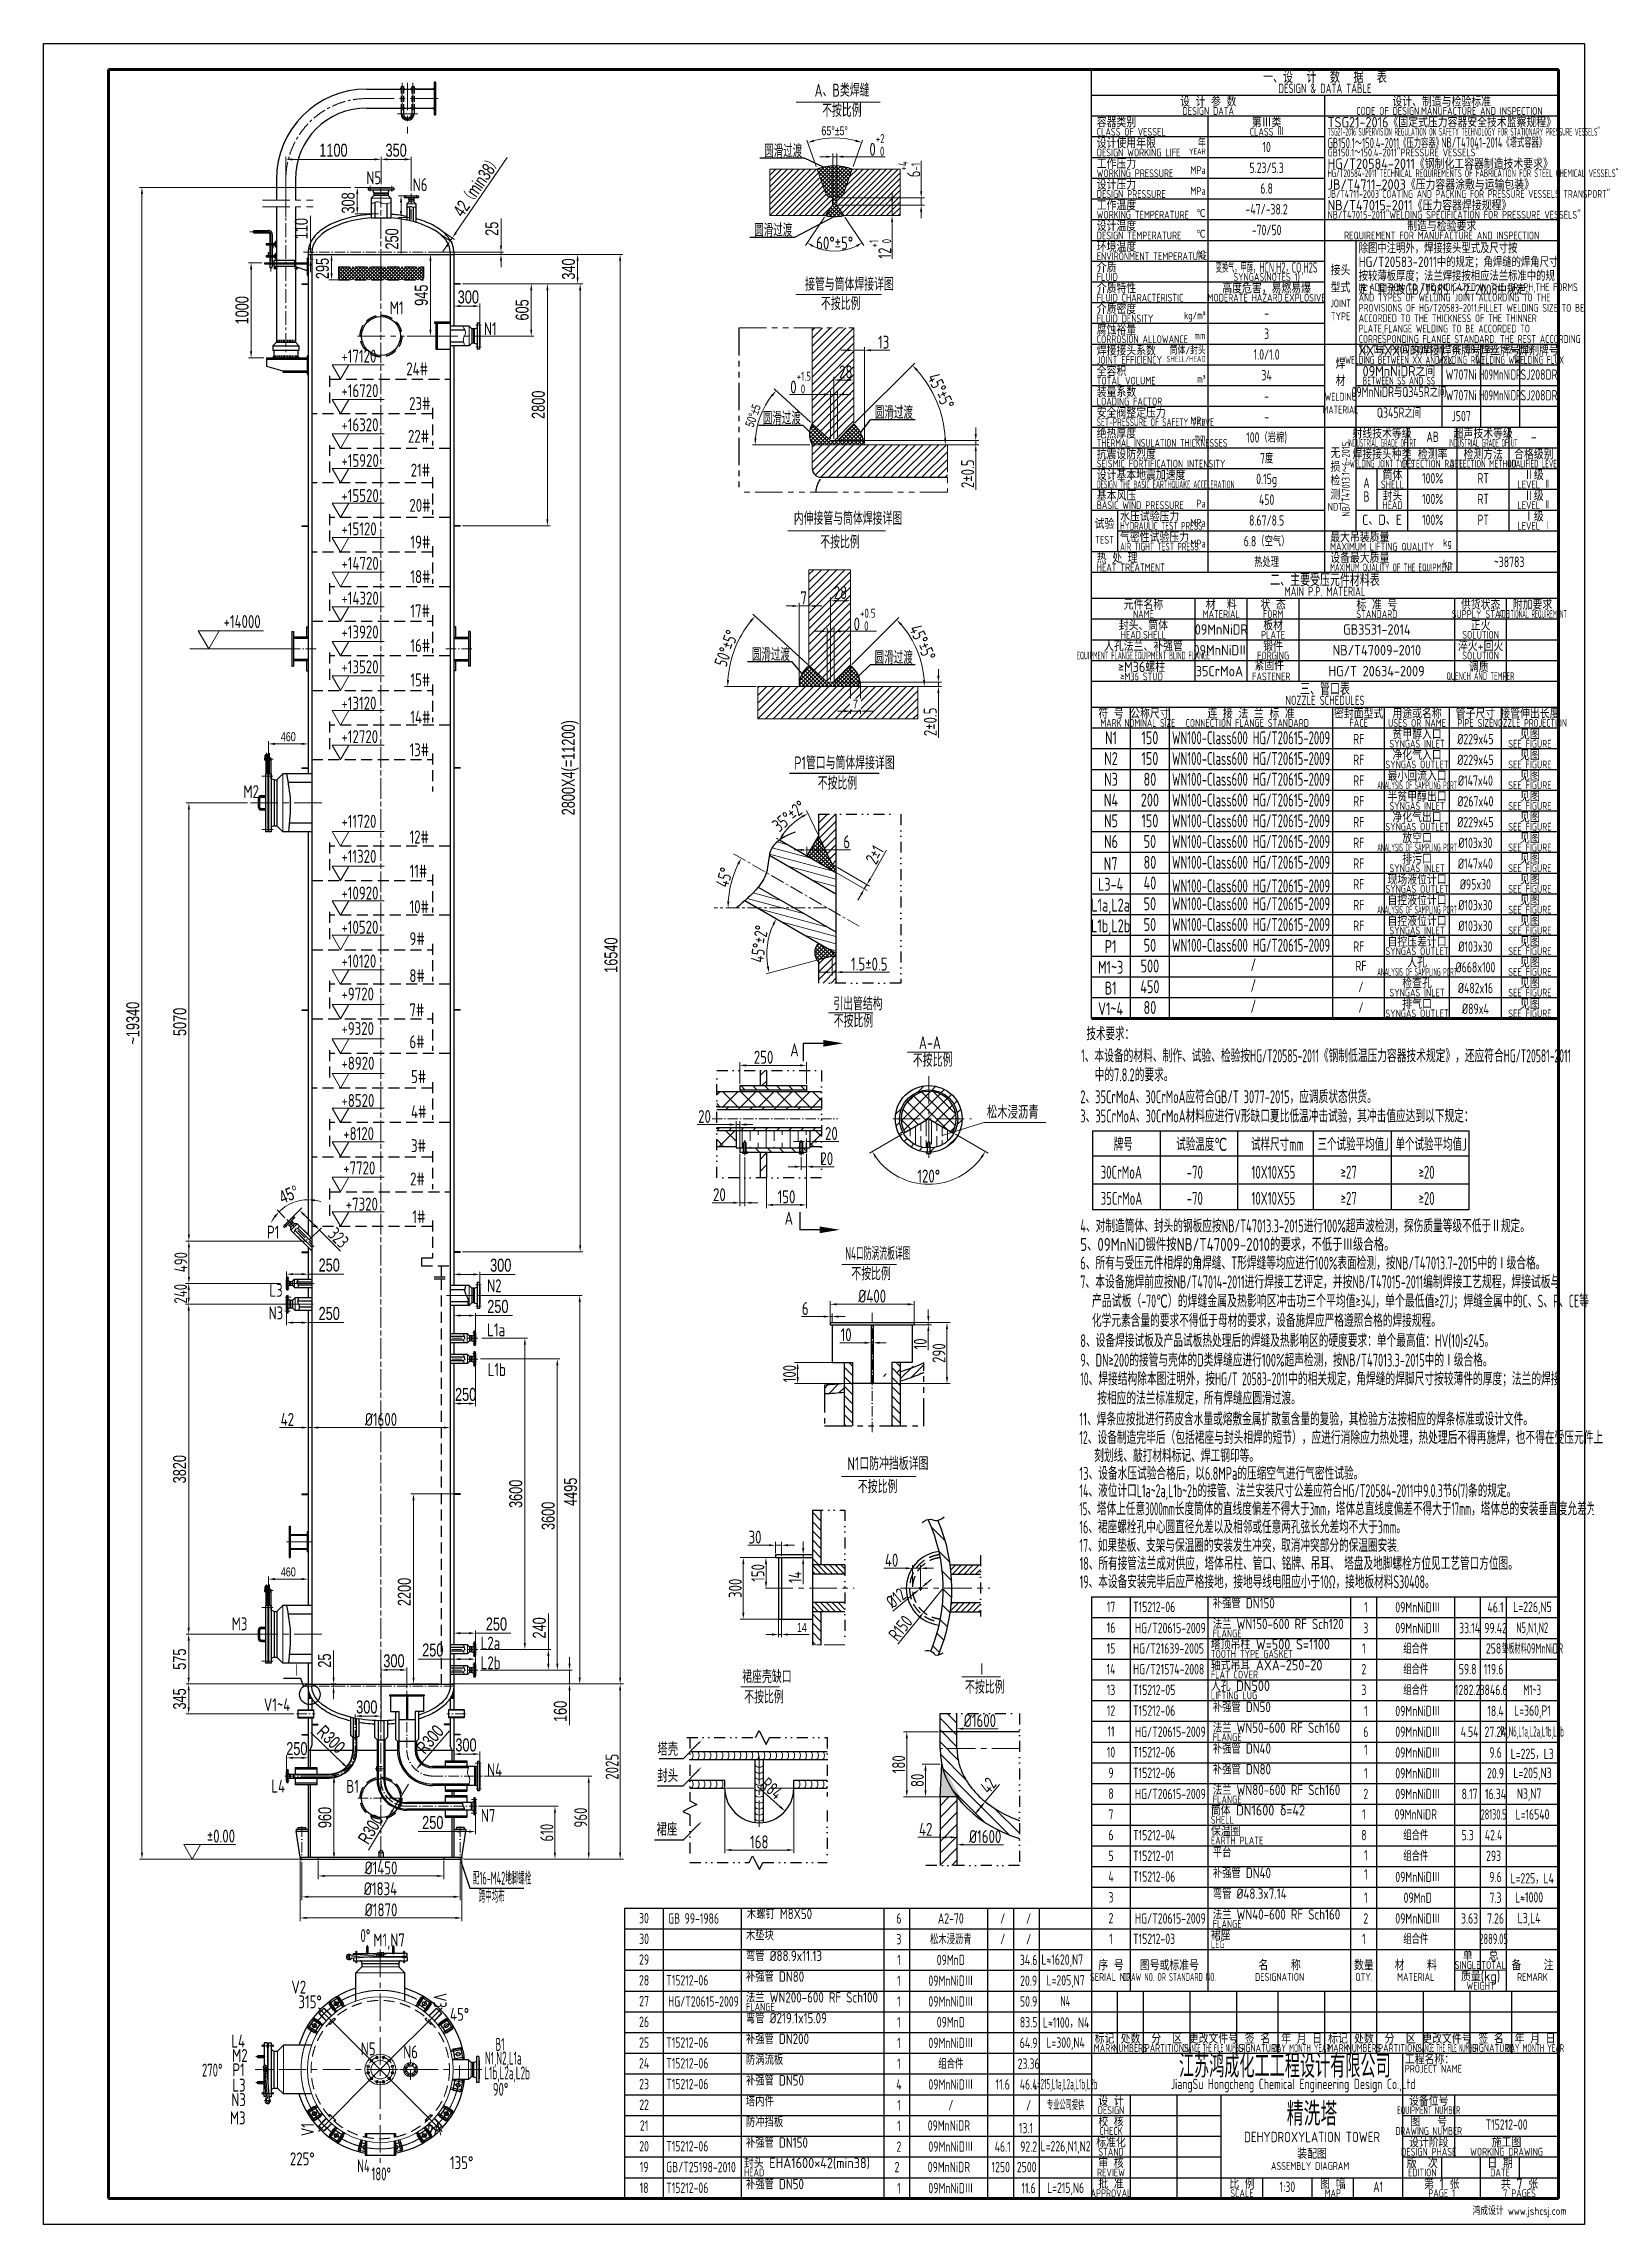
# Model space of a CAD drawing. Header units: millimetres. Extents: x -750 to 17070, y -300 to 24930.
import ezdxf
from ezdxf.enums import TextEntityAlignment as Align

# ---------------------------------------------------------------- set-up
doc = ezdxf.new("R2010")
doc.units = ezdxf.units.MM
doc.header["$LTSCALE"] = 10
for name, pattern in [('ACAD_ISO08W100', [36, 24, -3, 6, -3]), ('ACAD_ISO10W100', [18, 12, -3, 0, -3]), ('CENTER', [50.8, 31.75, -6.35, 6.35, -6.35]), ('DASHDOT-M', [36, 30, -3, 0, -3]), ('DASHDOT-S', [14, 10, -2, 0, -2]), ('DASHED', [19.05, 12.7, -6.35]), ('DIVIDE', [31.75, 12.7, -6.35, 0, -6.35, 0, -6.35]), ('HIDDEN', [9.525, 6.35, -3.175]), ('PHANTOM', [63.5, 31.75, -6.35, 6.35, -6.35, 6.35, -6.35])]:
    doc.linetypes.add(name, pattern=pattern)
doc.layers.get('0').update_dxf_attribs({"lineweight": 30})
for name, color, linetype in [('1', 7, 'Continuous'), ('2', 7, 'Continuous'), ('2细线层', 4, 'Continuous'), ('4虚线层', 6, 'DASHED'), ('4虚线层 @ 1', 6, 'DASHED'), ('4虚线层 @ 30', 6, 'DASHED'), ('9双点划线层', 6, 'PHANTOM'), ('CDR_DWG1', 7, 'Continuous')]:
    doc.layers.add(name, color=color, linetype=linetype)
for name, color, linetype, lineweight in [('1轮廓实线层', 7, 'Continuous', 30), ('1轮廓实线层 @ 30', 7, 'Continuous', 30), ('3', 2, 'CENTER', 15), ('3中心线层', 1, 'CENTER', 15), ('5剖面线层', 2, 'Continuous', 15), ('6文字层', 3, 'Continuous', 15), ('6文字层 @ 30', 3, 'Continuous', 15), ('7标注层', 4, 'Continuous', 15), ('8符号标注层 @ 30', 31, 'Continuous', 35), ('CDR_DWG3', 1, 'DASHDOT-M', 20), ('中心线', 1, 'ACAD_ISO10W100', 18), ('图框层', 7, 'Continuous', 70), ('点划线', 6, 'CENTER', 15), ('细实线', 7, 'Continuous', 18)]:
    doc.layers.add(name, color=color, linetype=linetype, lineweight=lineweight)
doc.styles.add('HGCAD', font='HGCAD.SHX', dxfattribs={"width": 0.75, "bigfont": 'HGCADHZ.SHX'})
doc.styles.add('HZ', font='gbenor.shx', dxfattribs={"width": 0.7, "height": 30, "bigfont": 'gbcbig.shx'})
doc.styles.add('PC_TEXTSTYLE', font='isocp.shx', dxfattribs={"width": 0.8, "bigfont": 'hzfs.shx'})
doc.styles.add('工程字', font='gbenor.shx', dxfattribs={"width": 0.8, "bigfont": 'gbcbig.shx'})
doc.dimstyles.new('HGCAD', dxfattribs={"dimtxt": 5, "dimasz": 2.5, "dimexe": 1, "dimexo": 1, "dimgap": 1, "dimtad": 1, "dimdec": 1, "dimdsep": 46, "dimtxsty": 'HGCAD', "dimcen": 0, "dimclrd": 4, "dimclre": 4, "dimclrt": 3, "dimadec": 1, "dimazin": 0, "dimtfac": 1, "dimtmove": 0, "dimatfit": 3, "dimfxl": 0, "dimlwd": 15, "dimlwe": 15, "dimarcsym": 0})
doc.dimstyles.new('HGCAD$0', dxfattribs={"dimtxt": 3.5, "dimasz": 2.5, "dimexe": 1, "dimexo": 1, "dimgap": 1, "dimtad": 1, "dimdec": 1, "dimdsep": 46, "dimtxsty": 'HGCAD', "dimcen": 0, "dimclrd": 4, "dimclre": 4, "dimclrt": 3, "dimadec": 1, "dimazin": 0, "dimtfac": 1, "dimtmove": 0, "dimatfit": 1, "dimfxl": 0, "dimlwd": 15, "dimlwe": 15, "dimarcsym": 0})
doc.dimstyles.new('ISO-25', dxfattribs={"dimscale": 0, "dimtxt": 5, "dimasz": 2.5, "dimexe": 1.25, "dimexo": 0.625, "dimtad": 1, "dimtxsty": 'PC_TEXTSTYLE', "dimcen": 2.5, "dimclrd": 4, "dimclre": 4, "dimclrt": 3, "dimadec": 0, "dimazin": 0, "dimtfac": 1, "dimtmove": 0, "dimatfit": 3, "dimfxl": 0, "dimlwd": 15, "dimlwe": 15, "dimarcsym": 0})
pattern_1 = [(135, (24563.38, 15318.62), (-104.0183, -104.0183), []), (225, (24563.38, 15318.62), (104.0183, -104.0183), [])]
pattern_2 = [(45, (24563.38, 15318.62), (-69.34554, 69.34554), [])]
pattern_3 = [(45, (-178023.124, -102310.184), (-22.671431, 22.671431), []), (135, (-178023.124, -102310.184), (-22.671431, -22.671431), [])]

msp = doc.modelspace()

# ---------------------------------------------------------------- texts
at = {"layer": '4虚线层 @ 30', "char_height": 150, "attachment_point": 1}
for s, width, gutter_width, insert, style in [('{\\Fisocp,hzfs|c134;\\C3;N5}', 4.29785, 12.5, (2982.931, 23453.902), 'PC_TEXTSTYLE'), ('{\\Fisocp,hzfs|c134;\\C3;N6}', 62.84359, 750, (3519.223, 23372.585), 'PC_TEXTSTYLE'), ('{\\Fisocp,hzfs|c134;\\C3;M1}', 62.84359, 750, (3253.362, 21947.568), 'PC_TEXTSTYLE'), ('{\\Fisocp,hzfs|c134;\\C3;N1}', 62.84359, 750, (4343.261, 21706.045), 'PC_TEXTSTYLE'), ('{\\Fisocp,hzfs|c134;\\C3;24#}', 62.84359, 750, (3443.982, 21241.99), 'PC_TEXTSTYLE'), ('{\\Fisocp,hzfs|c134;\\C3;23#}', 62.84359, 750, (3477.34, 20840.353), 'PC_TEXTSTYLE'), ('{\\Fisocp,hzfs|c134;\\C3;22#}', 62.84359, 750, (3463.871, 20461.375), 'PC_TEXTSTYLE'), ('{\\Fisocp,hzfs|c134;\\C3;21#}', 62.84359, 750, (3495.805, 20070.6), 'PC_TEXTSTYLE'), ('{\\Fisocp,hzfs|c134;\\C3;20#}', 62.84359, 750, (3480.714, 19663.375), 'PC_TEXTSTYLE'), ('{\\Fisocp,hzfs|c134;\\C3;19#}', 62.84359, 750, (3491.939, 19238.494), 'PC_TEXTSTYLE'), ('{\\Fisocp,hzfs|c134;\\C3;18#}', 62.84359, 750, (3491.939, 18838.322), 'PC_TEXTSTYLE'), ('{\\Fisocp,hzfs|c134;\\C3;17#}', 62.84359, 750, (3491.939, 18442.16), 'PC_TEXTSTYLE'), ('{\\Fisocp,hzfs|c134;\\C3;16#}', 62.84359, 750, (3491.939, 18041.176), 'PC_TEXTSTYLE'), ('{\\Fisocp,hzfs|c134;\\C3;15#}', 62.84359, 750, (3491.939, 17643.474), 'PC_TEXTSTYLE'), ('{\\Fisocp,hzfs|c134;\\C3;14#}', 62.84359, 750, (3491.939, 17213.659), 'PC_TEXTSTYLE'), ('{\\Fisocp,hzfs|c134;\\C3;13#}', 62.84359, 750, (3481.914, 16834.824), 'PC_TEXTSTYLE'), ('{\\Fisocp,hzfs|c134;\\C3;M2}', 62.84359, 750, (1561.177, 16351.062), 'PC_TEXTSTYLE'), ('{\\Fisocp,hzfs|c134;\\C3;12#}', 62.84359, 750, (3481.914, 15825.654), 'PC_TEXTSTYLE'), ('{\\Fisocp,hzfs|c134;\\C3;11#}', 62.84359, 750, (3481.914, 15430.422), 'PC_TEXTSTYLE'), ('{\\Fisocp,hzfs|c134;\\C3;10#}', 62.84359, 750, (3481.914, 15019.373), 'PC_TEXTSTYLE'), ('{\\Fisocp,hzfs|c134;\\C3;9#}', 62.84359, 750, (3481.914, 14648.844), 'PC_TEXTSTYLE'), ('{\\Fisocp,hzfs|c134;\\C3;8#}', 62.84359, 750, (3480.714, 14221.744), 'PC_TEXTSTYLE'), ('{\\Fisocp,hzfs|c134;\\C3;7#}', 62.84359, 750, (3480.714, 13825.054), 'PC_TEXTSTYLE'), ('{\\Fisocp,hzfs|c134;\\C3;6#}', 62.84359, 750, (3480.714, 13456.256), 'PC_TEXTSTYLE'), ('{\\Fisocp,hzfs|c134;\\C3;5#}', 62.84359, 750, (3499.178, 13053.613), 'PC_TEXTSTYLE'), ('{\\Fisocp,hzfs|c134;\\C3;4#}', 62.84359, 750, (3499.178, 12647.532), 'PC_TEXTSTYLE'), ('{\\Fisocp,hzfs|c134;\\C3;3#}', 62.84359, 750, (3499.156, 12254.77), 'PC_TEXTSTYLE'), ('{\\Fisocp,hzfs|c134;\\C3;2#}', 62.84359, 750, (3488.16, 11869.81), 'PC_TEXTSTYLE'), ('{\\Fisocp,hzfs|c134;\\C3;1#}', 62.84359, 750, (3514.566, 11433.598), 'PC_TEXTSTYLE'), ('{\\Fisocp,hzfs|c134;\\C3;P1}', 62.84359, 750, (1833.441, 11254.754), 'PC_TEXTSTYLE'), ('{\\Fisocp,hzfs|c134;\\C3;N2}', 62.84359, 750, (4379.824, 10634.291), 'PC_TEXTSTYLE'), ('{\\Fisocp,hzfs|c134;\\C3;L3}', 62.84359, 750, (1861.563, 10581.687), 'PC_TEXTSTYLE'), ('{\\Fisocp,hzfs|c134;\\C3;N3}', 62.84359, 750, (1852.036, 10319.982), 'PC_TEXTSTYLE'), ('{\\Fisocp,hzfs|c134;\\C3;L1a}', 62.84359, 750, (4379.824, 10124.736), 'PC_TEXTSTYLE'), ('{\\Fisocp,hzfs|c134;\\C3;L1b}', 62.84359, 750, (4386.377, 9664.074), 'PC_TEXTSTYLE'), ('{\\Fisocp,hzfs|c134;\\C3;M3}', 62.84359, 750, (1425.628, 6722.831), 'PC_TEXTSTYLE'), ('{\\Fisocp,hzfs|c134;\\C3;L2a}', 62.84359, 750, (4304.706, 6500.223), 'PC_TEXTSTYLE'), ('{\\Fisocp,hzfs|c134;\\C3;L2b}', 62.84359, 750, (4304.706, 6272.227), 'PC_TEXTSTYLE'), ('{\\Fisocp,hzfs|c134;\\C3;V1~4}', 62.84359, 750, (1797.17, 5786.875), 'PC_TEXTSTYLE'), ('{\\Fisocp,hzfs|c134;\\C3;L4}', 62.84359, 750, (1884.252, 4846.369), 'PC_TEXTSTYLE'), ('{\\Fisocp,hzfs|c134;\\C3;B1}', 62.84359, 750, (2750.951, 4842.631), 'PC_TEXTSTYLE'), ('{\\Fisocp,hzfs|c134;\\C3;N4}', 62.84359, 750, (4379.418, 5034.005), 'PC_TEXTSTYLE'), ('{\\Fisocp,hzfs|c134;\\C3;N7}', 62.84359, 750, (4306.766, 4505.544), 'PC_TEXTSTYLE'), ('{\\W0.5;\\C3;配16-M42地脚螺栓}', 770.01301, 750, (4214.827, 3781.063), '工程字'), ('{\\W0.5;\\C3;跨中均布}', 770.01301, 750, (4283.323, 3572.055), '工程字'), ('{\\Fisocp,hzfs|c134;\\C3;M1,N7}', 62.84359, 750, (3063.998, 3065.517), 'PC_TEXTSTYLE'), ('{\\Fisocp,hzfs|c134;\\C3;L4}', 62.84359, 750, (1421.108, 1896.161), 'PC_TEXTSTYLE'), ('{\\Fisocp,hzfs|c134;\\C3;N5}', 4.29785, 12.5, (2918.073, 1805.524), 'PC_TEXTSTYLE'), ('{\\Fisocp,hzfs|c134;\\C3;N6}', 62.84359, 750, (3408.472, 1770.1), 'PC_TEXTSTYLE'), ('{\\Fisocp,hzfs|c134;\\C3;M2}', 62.84359, 750, (1430.507, 1728.86), 'PC_TEXTSTYLE'), ('{\\Fisocp,hzfs|c134;\\C3;P1}', 62.84359, 750, (1433.239, 1563.835), 'PC_TEXTSTYLE'), ('{\\Fisocp,hzfs|c134;\\C3;L3}', 62.84359, 750, (1433.148, 1385.779), 'PC_TEXTSTYLE'), ('{\\Fisocp,hzfs|c134;\\C3;N3}', 62.84359, 750, (1420.668, 1217.767), 'PC_TEXTSTYLE'), ('{\\Fisocp,hzfs|c134;\\C3;M3}', 62.84359, 750, (1404.689, 1006.82), 'PC_TEXTSTYLE')]:
    msp.add_mtext_dynamic_manual_height_columns(s, width=width, gutter_width=gutter_width, heights=[0], dxfattribs=dict(at, insert=insert, style=style))
at = {"layer": '6文字层', "style": '工程字'}
for s, height, p in [('一、设  计  数  据  表', 144.00001, (14070, 24472.22)), ('设 计 参 数', 120, (12720, 24200.615)), ('设计、制造与检验标准', 120, (15420, 24200.477)), ('第Ⅲ类', 120, (13395, 23960.615)), ('制造与检验要求', 120, (15419.904, 22760.334)), ('高度危害，易燃易爆', 120, (13395, 22040.615)), ('XX与XX间的焊接', 120, (14925, 21320.477)), ('焊条牌号', 120, (15645, 21320.477)), ('焊丝牌号', 120, (16095, 21320.477)), ('焊剂牌号', 120, (16545, 21320.477)), ('09MnNiDR之间', 120, (14925, 21080.477)), ('射线技术等级', 120, (14730, 20360.334)), ('超声技术等级', 120, (15900, 20360.334)), ('焊接接头种类', 120, (14730, 20120.334)), ('检测率', 120, (15315, 20120.334)), ('检测方法', 120, (15900, 20120.334)), ('合格级别', 120, (16485, 20120.334)), ('-', 120, (16485, 20321.139)), ('筒体', 120, (14850, 19880.477)), ('Ⅱ级', 120, (16485, 19880.334)), ('封头', 120, (14850, 19640.477)), ('Ⅱ级', 120, (16485, 19640.334)), ('C、D、E', 120, (14730, 19361.139)), ('Ⅰ级', 120, (16485, 19400.334)), ('二、主要受压元件材料表', 144.00001, (14070, 18652.22)), ('元件名称', 120, (11970.048, 18380.615)), ('材  料', 120, (12870.096, 18380.615)), ('状 态', 120, (13470.096, 18380.615)), ('标 准 号', 120, (14670.096, 18380.615)), ('供货状态', 120, (15870.096, 18380.615)), ('附加要求', 120, (16470.096, 18380.615)), ('封头、筒体', 120, (11970.048, 18140.615)), ('09MnNiDR', 120, (12870.096, 18092.147)), ('板材', 120, (13470.096, 18140.615)), ('GB3531-2014', 120, (14670.096, 18092.147)), ('正火', 120, (15870.096, 18140.615)), ('人孔法兰、补强管', 120, (11970.048, 17900.615)), ('09MnNiDⅢ', 120, (12870.096, 17852.147)), ('锻件', 120, (13470.096, 17900.615)), ('NB/T47009-2010', 120, (14670.096, 17852.147)), ('淬火+回火', 120, (15870.096, 17900.615)), ('≥M36螺柱', 120, (11948.669, 17658.745)), ('35CrMoA', 120, (12848.717, 17610.277)), ('紧固件', 120, (13425.031, 17678.913)), ('HG/T 20634-2009', 120, (14666.763, 17610.277)), ('调质', 120, (15848.717, 17658.745)), ('三、管口表', 144, (14070, 17392.22)), ('符 号', 120, (11595.06, 17120.334)), ('公称尺寸', 120, (12045.004, 17120.334)), ('连 接 法 兰 标 准', 120, (13215.004, 17120.334)), ('密封面型式', 120, (14459.992, 17120.334)), ('用途或名称', 120, (15134.992, 17120.334)), ('管子尺寸', 120, (15809.992, 17120.334)), ('接管伸出长度', 120, (16439.988, 17120.334)), ('贫甲醇入口', 120, (15134.992, 16880.353)), ('见图', 120, (16439.996, 16880.353)), ('净化气入口', 120, (15134.992, 16640.353)), ('见图', 120, (16439.996, 16640.353)), ('最小回流入口', 120, (15134.992, 16400.353)), ('见图', 120, (16439.996, 16400.353)), ('半贫甲醇出口', 120, (15134.992, 16160.353)), ('见图', 120, (16439.996, 16160.353)), ('净化气出口', 120, (15134.992, 15920.353)), ('见图', 120, (16439.996, 15920.353)), ('放空口', 120, (15134.992, 15680.353)), ('见图', 120, (16439.996, 15680.353)), ('排污口', 120, (15134.992, 15440.353)), ('见图', 120, (16439.996, 15440.353)), ('现场液位计口', 120, (15134.992, 15200.353)), ('见图', 120, (16439.996, 15200.353)), ('自控液位计口', 120, (15134.992, 14960.353)), ('见图', 120, (16439.996, 14960.353)), ('自控液位计口', 120, (15134.992, 14720.353)), ('见图', 120, (16439.996, 14720.353)), ('自控压差计口', 120, (15134.992, 14480.353)), ('见图', 120, (16439.996, 14480.353)), ('检查孔', 120, (15134.992, 14000.353)), ('人孔', 120, (15134.992, 14240.353)), ('见图', 120, (16439.996, 14240.353)), ('排气口', 120, (15134.992, 13760.353)), ('见图', 120, (16439.996, 14000.353)), ('见图', 120, (16439.996, 13760.353)), ('单', 120, (15720, 2750.615)), ('总', 120, (16020, 2750.615)), ('序 号', 120, (11595.002, 2640)), ('图号或标准号', 120, (12270.002, 2640)), ('名    称', 120, (13545.002, 2640)), ('数量', 120, (14520.002, 2640)), ('材    料', 120, (15120.002, 2640)), ('质量(kg)', 120, (15870, 2510.615)), ('备    注', 120, (16470.002, 2640)), ('标记', 120, (11520, 1790.616)), ('处数', 120, (11819.999, 1790.615)), ('分  区', 120, (12239.999, 1790.615)), ('更改文件号', 120, (12779.999, 1790.615)), ('签 名', 120, (13289.999, 1790.615)), ('年 月 日', 120, (13799.999, 1790.615)), ('标记', 120, (14220, 1790.616)), ('处数', 120, (14519.999, 1790.615)), ('分  区', 120, (14939.999, 1790.615)), ('更改文件号', 120, (15479.999, 1790.615)), ('签 名', 120, (15989.999, 1790.615)), ('年 月 日', 120, (16499.999, 1790.615)), ('设 计', 120, (11594.999, 1070.616)), ('精洗塔', 270, (13920, 843.197)), ('设备位号', 120, (15269.999, 1070.616)), ('校 核', 120, (11594.999, 830.616)), ('图   号', 120, (15269.999, 830.616)), ('标准化', 120, (11594.999, 590.616)), ('装配图', 120, (13920, 458.652)), ('设计阶段', 120, (15269.999, 590.616)), ('施工图', 120, (16169.999, 590.616)), ('审 核', 120, (11594.999, 350.616)), ('版  次', 120, (15195, 350.616)), ('日 期', 120, (16095, 350.616)), ('批 准', 120, (11594.999, 110.616)), ('比 例', 120, (13109.999, 110.616)), ('图 幅', 120, (14159.999, 110.616)), ('第 1 张', 120, (15420, 110.616)), ('共 7 张', 120, (16320, 110.616))]:
    msp.add_text(s, height=height, dxfattribs=at).set_placement(p, align=Align.CENTER)
for s, height, width, p in [('DESIGN & DATA TABLE', 108, 0.8, (14070, 24357.956)), ('DESIGN DATA', 90, 0.8, (12720, 24105.395)), ('    CODE OF DESIGN.MANUFACTURE AND INSPECTION', 90, 0.8, (15420, 24105.256)), ('CLASS Ⅲ', 90, 0.8, (13395, 23865.395)), ('10', 120, 0.8, (13395, 23673.866)), ('5.23/5.3', 120, 0.8, (13395, 23433.731)), ('6.8', 120, 0.8, (13395, 23193.862)), ('-47/-38.2', 120, 0.8, (13395, 22953.731)), ('-70/50', 120, 0.8, (13395, 22713.731)), ('REQUIREMENT FOR MANUFACTURE AND INSPECTION', 90, 0.8, (15419.904, 22665.113)), ('变换气，甲醇，HCN,H2，CO,H2S', 120, 0.6, (13395, 22280.615)), ('SYNGAS(NOTES 1)', 90, 0.8, (13395, 22185.395)), ('MODERATE HAZARD,EXPLOSIVE', 90, 0.8, (13395, 21945.395)), ('-', 120, 0.8, (13395, 21753.731)), ('3', 120, 0.8, (13395, 21513.87)), ('1.0/1.0', 120, 0.8, (13395, 21273.731)), ('WELDING BETWEEN XX AND XX', 90, 0.65, (14925, 21225.256)), ('WELDING ROD', 90, 0.65, (15645, 21225.256)), ('WELDING WIRE', 90, 0.65, (16095, 21225.256)), ('WELDING FLUX', 90, 0.65, (16545, 21225.256)), ('34', 120, 0.8, (13395, 21033.862)), ('09MnNiDR与Q345R之间', 120, 0.8, (14925, 20840.477)), ('BETWEEN SS AND SS', 90, 0.65, (14925, 20985.256)), ('W707Ni', 120, 0.8, (15645, 21041.139)), ('H09MnNiDR', 120, 0.7, (16095, 21041.139)), ('SJ208DR', 120, 0.8, (16545, 21041.139)), ('-', 120, 0.8, (13395, 20793.731)), ('Q345R之间', 120, 0.8, (14925, 20600.477)), ('W707Ni', 120, 0.8, (15645, 20801.139)), ('H09MnNiDR', 120, 0.7, (16095, 20801.139)), ('SJ208DR', 120, 0.8, (16545, 20801.139)), ('100（岩棉)', 120, 0.8, (13395, 20313.731)), ('-', 120, 0.8, (13395, 20553.731)), ('AB', 120, 0.8, (15315, 20321.139)), ('J507', 120, 0.8, (15645, 20561.139)), ('7度', 120, 0.8, (13395, 20073.731)), ('INDUSTRIAL GRADE OF RT', 90, 0.5, (14730, 20265.113)), ('INDUSTRIAL GRADE OF UT', 90, 0.5, (15900, 20265.113)), ('0.15g', 120, 0.8, (13395, 19833.731)), ('WELDING JOINT TYPES', 90, 0.55, (14730, 20025.113)), ('DETECTION RATE', 90, 0.7, (15315, 20025.113)), ('100%%%', 120, 0.8, (15315, 19841.139)), ('DETECTION METHOD', 90, 0.65, (15900, 20025.113)), ('RT', 120, 0.8, (15900, 19841.139)), ('QUALIFIED LEVEL', 90, 0.6, (16485, 20025.113)), ('450', 120, 0.8, (13395, 19593.731)), ('SHELL', 90, 0.8, (14850, 19785.256)), ('100%%%', 120, 0.8, (15315, 19601.139)), ('RT', 120, 0.8, (15900, 19601.139)), ('LEVEL Ⅱ', 90, 0.8, (16485, 19785.113)), ('8.67/8.5', 120, 0.8, (13395, 19353.736)), ('HEAD', 90, 0.8, (14850, 19545.256)), ('100%%%', 120, 0.8, (15315, 19361.139)), ('PT', 120, 0.8, (15900, 19361.139)), ('LEVEL Ⅱ', 90, 0.8, (16485, 19545.113)), ('6.8（空气）', 120, 0.8, (13395, 19113.736)), ('LEVEL Ⅰ', 90, 0.8, (16485, 19305.113)), ('热处理', 120, 0.8, (13395, 18873.736)), ('~38783', 120, 0.8, (16200, 18873.731)), ('MAIN P.P. MATERIAL', 108, 0.8, (14070, 18537.956)), ('NAME', 90, 0.8, (11970.048, 18285.395)), ('MATERIAL', 90, 0.8, (12870.096, 18285.395)), ('FORM', 90, 0.8, (13470.096, 18285.395)), ('STANDARD', 90, 0.8, (14670.096, 18285.395)), ('SUPPLY STATE', 90, 0.8, (15870.096, 18285.395)), ('ADDITIONAL REQUIREMENT', 90, 0.5, (16470.096, 18285.395)), ('HEAD,SHELL', 90, 0.8, (11970.048, 18045.395)), ('PLATE', 90, 0.8, (13470.096, 18045.395)), ('SOLUTION', 90, 0.8, (15870.096, 18045.395)), ('EQUIPMENT FLANGE,EQUIPMENT BLIND FLANGE', 90, 0.55, (11970.048, 17805.395)), ('FORGING', 90, 0.8, (13470.096, 17805.395)), ('SOLUTION', 90, 0.8, (15870.096, 17805.395)), ('≥M36 STUD', 90, 0.8, (11948.669, 17563.525)), ('FASTENER', 90, 0.8, (13448.717, 17563.525)), ('QUENCH AND TEMPER', 90, 0.6, (15867.149, 17566.775)), ('NOZZLE SCHEDULES', 108, 0.8, (14070, 17277.956)), ('MARK', 90, 0.8, (11595.06, 17025.113)), ('N1', 150, 0.8, (11595.06, 16823.631)), ('NOMINAL SIZE', 90, 0.7, (12045.004, 17025.113)), ('150', 150, 0.8, (12045.012, 16823.631)), ('WN100-Class600 HG/T20615-2009', 150, 0.7, (13215.012, 16823.631)), ('CONNECTION FLANGE STANDARD  ', 90, 0.8, (13215.004, 17025.113)), ('FACE', 90, 0.8, (14459.992, 17025.113)), ('RF', 120, 0.8, (14460, 16823.631)), ('USES OR NAME', 90, 0.8, (15134.992, 17025.113)), ('%%C229x45', 120, 0.8, (15810, 16823.631)), ('PIPE SIZE', 90, 0.8, (15809.992, 17025.113)), ('NOZZLE PROJECTION', 90, 0.7, (16439.988, 17025.113)), ('N2', 150, 0.8, (11595.06, 16583.631)), ('150', 150, 0.8, (12045.012, 16583.631)), ('WN100-Class600 HG/T20615-2009', 150, 0.7, (13215.012, 16583.631)), ('RF', 120, 0.8, (14460, 16583.631)), ('SYNGAS INLET', 90, 0.8, (15134.992, 16785.132)), ('%%C229x45', 120, 0.8, (15810, 16583.631)), ('SEE FIGURE', 90, 0.8, (16439.996, 16785.132)), ('N3', 150, 0.8, (11595.06, 16343.631)), ('80', 150, 0.8, (12045.012, 16343.631)), ('WN100-Class600 HG/T20615-2009', 150, 0.7, (13215.012, 16343.631)), ('RF', 120, 0.8, (14460, 16343.631)), ('SYNGAS OUTLET', 90, 0.8, (15134.992, 16545.132)), ('%%C147x40', 120, 0.8, (15810, 16343.631)), ('SEE FIGURE', 90, 0.8, (16439.996, 16545.132)), ('N4', 150, 0.8, (11595.06, 16103.631)), ('200', 150, 0.8, (12044.996, 16103.631)), ('WN100-Class600 HG/T20615-2009', 150, 0.7, (13215.012, 16103.631)), ('RF', 120, 0.8, (14460, 16103.631)), ('ANALYSIS OF SAMPLING PORT', 90, 0.5, (15134.992, 16305.132)), ('SYNGAS INLET', 90, 0.8, (15134.992, 16065.132)), ('%%C267x40', 120, 0.8, (15810, 16103.631)), ('SEE FIGURE', 90, 0.8, (16439.996, 16305.132)), ('SEE FIGURE', 90, 0.8, (16439.996, 16065.132)), ('N5', 150, 0.8, (11595.06, 15863.631)), ('150', 150, 0.8, (12044.996, 15863.631)), ('WN100-Class600 HG/T20615-2009', 150, 0.7, (13215.012, 15863.631)), ('RF', 120, 0.8, (14460, 15863.631)), ('SYNGAS OUTLET', 90, 0.8, (15134.992, 15825.132)), ('%%C229x45', 120, 0.8, (15810, 15863.631)), ('SEE FIGURE', 90, 0.8, (16439.996, 15825.132)), ('N6', 150, 0.8, (11595.06, 15623.631)), ('50', 150, 0.8, (12044.996, 15623.631)), ('WN100-Class600 HG/T20615-2009', 150, 0.7, (13215.012, 15623.631)), ('RF', 120, 0.8, (14460, 15623.631)), ('ANALYSIS OF SAMPLING PORT', 90, 0.5, (15134.992, 15585.132)), ('%%C103x30', 120, 0.8, (15810, 15623.631)), ('SEE FIGURE', 90, 0.8, (16439.996, 15585.132)), ('N7', 150, 0.8, (11590.556, 15368.518)), ('80', 150, 0.8, (12045.012, 15383.631)), ('WN100-Class600 HG/T20615-2009', 150, 0.7, (13215.012, 15383.631)), ('RF', 120, 0.8, (14460, 15383.631)), ('SYNGAS INLET', 90, 0.8, (15134.992, 15345.132)), ('%%C147x40', 120, 0.8, (15810, 15383.631)), ('SEE FIGURE', 90, 0.8, (16439.996, 15345.132)), ('L3-4', 150, 0.8, (11590.556, 15128.518)), ('40', 150, 0.8, (12045.012, 15143.631)), ('WN100-Class600 HG/T20615-2009', 150, 0.7, (13215.012, 15110.683)), ('RF', 120, 0.8, (14460, 15143.631)), ('SYNGAS OUTLET', 90, 0.8, (15134.992, 15105.132)), ('%%C95x30', 120, 0.8, (15810, 15143.631)), ('SEE FIGURE', 90, 0.8, (16439.996, 15105.132)), ('L1a,L2a', 150, 0.8, (11590.556, 14888.518)), ('50', 150, 0.8, (12045.012, 14903.631)), ('WN100-Class600 HG/T20615-2009', 150, 0.7, (13215.012, 14903.631)), ('RF', 120, 0.8, (14460, 14903.631)), ('ANALYSIS OF SAMPLING PORT', 90, 0.5, (15134.992, 14865.132)), ('%%C103x30', 120, 0.8, (15810, 14903.631)), ('SEE FIGURE', 90, 0.8, (16439.996, 14865.132)), ('L1b,L2b', 150, 0.8, (11590.556, 14648.518)), ('50', 150, 0.8, (12044.996, 14663.631)), ('WN100-Class600 HG/T20615-2009', 150, 0.7, (13215.012, 14663.631)), ('RF', 120, 0.8, (14460, 14663.631)), ('SYNGAS INLET', 90, 0.8, (15134.992, 14625.132)), ('%%C103x30', 120, 0.8, (15810, 14663.631)), ('SEE FIGURE', 90, 0.8, (16439.996, 14625.132)), ('P1', 150, 0.8, (11590.556, 14408.518)), ('50', 150, 0.8, (12044.996, 14423.631)), ('WN100-Class600 HG/T20615-2009', 150, 0.7, (13215.012, 14423.631)), ('RF', 120, 0.8, (14460, 14423.631)), ('SYNGAS OUTLET', 90, 0.8, (15134.992, 14385.132)), ('%%C103x30', 120, 0.8, (15810, 14423.631)), ('SEE FIGURE', 90, 0.8, (16439.996, 14385.132)), ('M1~3', 150, 0.8, (11590.556, 14168.518)), ('500', 150, 0.8, (12044.996, 14183.631)), ('/', 150, 0.7, (13241.262, 14198.764)), ('RF', 120, 0.8, (14486.25, 14198.764)), ('ANALYSIS OF SAMPLING PORT', 90, 0.5, (15134.992, 14145.132)), ('%%C668x100', 120, 0.8, (15810, 14183.631)), ('SEE FIGURE', 90, 0.8, (16439.996, 14145.132)), ('B1', 150, 0.8, (11590.556, 13928.518)), ('450', 150, 0.8, (12044.996, 13943.631)), ('/', 150, 0.7, (13241.262, 13958.764)), ('/', 120, 0.8, (14486.25, 13958.764)), ('SYNGAS INLET', 90, 0.8, (15134.992, 13905.132)), ('%%C482x16', 120, 0.8, (15810, 13943.631)), ('SEE FIGURE', 90, 0.8, (16439.996, 13905.132)), ('V1~4', 150, 0.8, (11590.556, 13688.518)), ('80', 150, 0.8, (12044.996, 13703.631)), ('/', 150, 0.7, (13241.262, 13718.764)), ('/', 120, 0.8, (14486.25, 13718.764)), ('SYNGAS OUTLET', 90, 0.8, (15134.992, 13665.132)), ('%%C89x4', 120, 0.8, (15810, 13703.631)), ('SEE FIGURE', 90, 0.8, (16439.996, 13665.132)), ('17', 120, 0.8, (11595.001, 6783.731)), ('1', 120, 0.8, (14542.359, 6779.499)), ('09MnNiDⅢ', 120, 0.8, (15142.359, 6779.499)), ('46.1', 120, 0.8, (16042.358, 6779.499)), ('L=226,N5', 120, 0.8, (16470.002, 6783.731)), ('16', 120, 0.8, (11595.001, 6543.731)), ('3', 120, 0.8, (14542.359, 6539.499)), ('09MnNiDⅢ', 120, 0.8, (15142.359, 6539.499)), ('33.14', 120, 0.8, (15742.358, 6539.499)), ('99.42', 120, 0.8, (16042.358, 6539.499)), ('N5,N1,N2', 120, 0.7, (16466.618, 6543.731)), ('15', 120, 0.8, (11595.001, 6303.731)), ('1', 120, 0.8, (14520.002, 6303.731)), ('组合件', 120, 0.8, (15120.002, 6303.731)), ('258', 120, 0.8, (16020, 6303.731)), ('垫板材料09MnNiDR', 120, 0.6, (16470.002, 6303.731)), ('14', 120, 0.8, (11595.001, 6063.731)), ('2', 120, 0.8, (14520.002, 6063.731)), ('组合件', 120, 0.8, (15120.002, 6063.731)), ('59.8', 120, 0.8, (15720, 6063.731)), ('119.6', 120, 0.8, (16020, 6063.731)), ('13', 120, 0.8, (11595.001, 5823.731)), ('3', 120, 0.8, (14520.002, 5823.731)), ('组合件', 120, 0.8, (15120.002, 5823.731)), ('1282.2', 120, 0.8, (15720, 5823.731)), ('3846.6', 120, 0.8, (16020, 5823.731)), ('M1~3', 120, 0.7, (16466.618, 5823.731)), ('12', 120, 0.8, (11595.001, 5583.731)), ('1', 120, 0.8, (14542.359, 5579.499)), ('09MnNiDⅢ', 120, 0.8, (15142.359, 5579.499)), ('18.4', 120, 0.8, (16042.358, 5579.499)), ('L=360,P1', 120, 0.8, (16470.002, 5583.731)), ('11', 120, 0.8, (11595.001, 5343.731)), ('6', 120, 0.8, (14542.359, 5339.5)), ('09MnNiDⅢ', 120, 0.8, (15142.359, 5339.5)), ('4.54', 120, 0.8, (15742.358, 5339.5)), ('27.24', 120, 0.8, (16042.358, 5339.5)), ('P1,N6,L1a,L2a,L1b,L2b', 120, 0.45, (16466.618, 5343.731)), ('10', 120, 0.8, (11595.001, 5103.731)), ('1', 120, 0.8, (14542.359, 5130.892)), ('09MnNiDⅢ', 120, 0.8, (15142.359, 5099.5)), ('9.6', 120, 0.8, (16042.358, 5099.5)), ('L=225，L3', 120, 0.8, (16466.994, 5083.994)), ('9', 120, 0.8, (11595.001, 4863.731)), ('1', 120, 0.8, (14542.359, 4859.5)), ('09MnNiDⅢ', 120, 0.8, (15142.359, 4859.5)), ('20.9', 120, 0.8, (16042.358, 4859.5)), ('L=205,N3', 120, 0.8, (16470.002, 4863.731)), ('8', 120, 0.8, (11595.001, 4623.731)), ('2', 120, 0.8, (14542.359, 4619.5)), ('09MnNiDⅢ', 120, 0.8, (15142.359, 4619.5)), ('8.17', 120, 0.8, (15742.358, 4619.5)), ('16.34', 120, 0.8, (16042.358, 4619.5)), ('N3,N7', 120, 0.8, (16430.902, 4623.731)), ('7', 120, 0.8, (11595.001, 4383.731)), ('1', 120, 0.8, (14520.002, 4383.731)), ('09MnNiDR', 120, 0.8, (15120.002, 4383.731)), ('28130.5', 120, 0.65, (16020, 4383.731)), ('L=16540', 120, 0.8, (16470.002, 4383.731)), ('6', 120, 0.8, (11595.001, 4143.731)), ('8', 120, 0.8, (14520.002, 4143.731)), ('组合件', 120, 0.8, (15120.002, 4143.731)), ('5.3', 120, 0.8, (15720, 4143.731)), ('42.4', 120, 0.8, (16020, 4143.731)), ('5', 120, 0.8, (11595.001, 3903.731)), ('1', 120, 0.8, (14542.359, 3910.833)), ('1', 120, 0.8, (14542.359, 3690.892)), ('组合件', 120, 0.8, (15120.002, 3903.731)), ('293', 120, 0.8, (16020, 3903.731)), ('4', 120, 0.8, (11595.001, 3663.731)), ('3', 120, 0.8, (11595.001, 3423.731)), ('1', 120, 0.8, (14542.359, 3419.5)), ('09MnNiDⅢ', 120, 0.8, (15142.359, 3659.5)), ('09MnD', 120, 0.8, (15142.359, 3419.5)), ('9.6', 120, 0.8, (16042.358, 3659.5)), ('7.3', 120, 0.8, (16042.358, 3419.5)), ('L=225，L4', 120, 0.8, (16466.994, 3643.994)), ('L≈1000', 120, 0.8, (16430.902, 3423.731)), ('30', 120, 0.8, (6193.178, 3183.731)), ('6', 120, 0.8, (9142.359, 3179.5)), ('A2-70', 120, 0.8, (9742.359, 3179.5)), ('/', 120, 0.8, (10342.358, 3179.5)), ('/', 120, 0.8, (10642.358, 3179.5)), ('2', 120, 0.8, (11595.001, 3183.731)), ('2', 120, 0.8, (14542.359, 3179.5)), ('09MnNiDⅢ', 120, 0.8, (15142.359, 3179.5)), ('3.63', 120, 0.8, (15742.358, 3179.5)), ('7.26', 120, 0.8, (16042.358, 3179.5)), ('L3,L4', 120, 0.8, (16430.902, 3183.731)), ('30', 120, 0.8, (6195.001, 2943.731)), ('3', 120, 0.8, (9142.359, 2939.5)), ('松木浸沥青', 120, 0.8, (9742.359, 2939.5)), ('/', 120, 0.8, (10342.358, 2939.5)), ('/', 120, 0.8, (10642.358, 2939.5)), ('1', 120, 0.8, (11595.001, 2943.731)), ('1', 120, 0.8, (14520.002, 2943.731)), ('组合件', 120, 0.8, (15120.002, 2943.731)), ('2889.05', 120, 0.7, (16020, 2943.731)), ('29', 120, 0.8, (6195.001, 2703.731)), ('1', 120, 0.8, (9142.359, 2699.5)), ('09MnD', 120, 0.8, (9742.359, 2699.5)), ('34.6', 120, 0.8, (10642.358, 2699.5)), ('L≈1620,N7', 120, 0.8, (11030.902, 2703.731)), ('28', 120, 0.8, (6195.001, 2463.731)), ('1', 120, 0.8, (9142.359, 2459.499)), ('09MnNiDⅢ', 120, 0.8, (9742.359, 2459.499)), ('20.9', 120, 0.8, (10642.358, 2459.5)), ('L=205,N7', 120, 0.8, (11070.002, 2463.731)), ('SERIAL NO.', 90, 0.8, (11595.002, 2517.156)), ('DRAW NO. OR STANDARD NO.', 90, 0.6, (12270.002, 2517.156)), ('DESIGNATION', 90, 0.8, (13545.002, 2517.156)), ('QTY.', 90, 0.8, (14520.002, 2517.156)), ('MATERIAL', 90, 0.8, (15120.002, 2517.156)), ('SINGLE', 90, 0.8, (15720, 2655.394)), ('TOTAL', 90, 0.8, (16020, 2655.394)), ('REMARK', 90, 0.8, (16470.002, 2517.156)), ('27', 120, 0.8, (6195.001, 2223.731)), ('1', 120, 0.8, (9142.359, 2219.5)), ('09MnNiDⅢ', 120, 0.8, (9742.359, 2219.5)), ('50.9', 120, 0.8, (10642.358, 2219.5)), ('N4', 120, 0.7, (11066.618, 2223.731)), ('WEIGHT', 90, 0.8, (15870, 2415.394)), ('26', 120, 0.8, (6195.001, 1983.731)), ('1', 120, 0.8, (9142.359, 1979.5)), ('09MnD', 120, 0.8, (9742.359, 1979.5)), ('83.5', 120, 0.8, (10642.358, 1979.5)), ('L≈1100，N4', 120, 0.8, (11075.685, 1975.835)), ('25', 120, 0.8, (6195.001, 1743.731)), ('1', 120, 0.8, (9142.359, 1739.499)), ('09MnNiDⅢ', 120, 0.8, (9742.359, 1739.499)), ('64.9', 120, 0.8, (10642.358, 1739.5)), ('L=300,N4', 120, 0.8, (11070.002, 1743.731)), ('MARK', 90, 0.8, (11520, 1695.395)), ('NUMBERS', 90, 0.7, (11819.999, 1695.394)), ('PARTITIONS', 90, 0.8, (12239.999, 1695.394)), ('CHANGE THE FILE NUMBER', 90, 0.45, (12779.999, 1695.394)), (' SIGNATURE', 90, 0.8, (13289.999, 1695.394)), ('DAY MONTH YEAR', 90, 0.6, (13799.999, 1695.394)), ('MARK', 90, 0.8, (14220, 1695.395)), ('NUMBERS', 90, 0.7, (14519.999, 1695.394)), ('PARTITIONS', 90, 0.8, (14939.999, 1695.394)), ('CHANGE THE FILE NUMBER', 90, 0.45, (15479.999, 1695.394)), (' SIGNATURE', 90, 0.8, (15989.999, 1695.394)), ('DAY MONTH YEAR', 90, 0.6, (16499.999, 1695.394)), ('24', 120, 0.8, (6195.001, 1503.731)), ('1', 120, 0.8, (9142.359, 1499.5)), ('组合件', 120, 0.8, (9742.359, 1499.5)), ('23.36', 120, 0.8, (10642.358, 1499.5)), ('23', 120, 0.8, (6195.001, 1263.731)), ('4', 120, 0.8, (9142.359, 1259.499)), ('09MnNiDⅢ', 120, 0.8, (9742.359, 1259.499)), ('11.6', 120, 0.8, (10342.358, 1259.499)), ('46.4', 120, 0.8, (10642.358, 1259.499)), ('L=215,L1a,L2a,L1b,L2b', 120, 0.45, (11070.002, 1263.731)), ('22', 120, 0.8, (6195.001, 1023.731)), ('1', 120, 0.8, (9142.359, 1019.5)), ('/', 120, 0.8, (9742.359, 1019.5)), ('/', 120, 0.8, (10642.358, 1019.5)), ('专业公司提供', 120, 0.6, (11070.002, 1023.731)), ('DESIGN', 90, 0.8, (11594.999, 975.395)), ('EQUIPMENT NUMBER', 90, 0.6, (15269.999, 975.395)), ('21', 120, 0.8, (6195.001, 783.731)), ('1', 120, 0.8, (9142.359, 779.499)), ('09MnNiDR', 120, 0.8, (9720.002, 783.731)), ('13.1', 120, 0.8, (10612.281, 754.016)), ('CHECK', 90, 0.8, (11594.999, 735.395)), ('DEHYDROXYLATION TOWER', 120, 0.9, (13920, 650.95)), ('DRAWING NUMBER', 90, 0.7, (15269.999, 735.395)), ('T15212-00', 120, 0.8, (16169.999, 795.001)), ('20', 120, 0.8, (6195.001, 543.731)), ('2', 120, 0.8, (9142.359, 539.5)), ('09MnNiDⅢ', 120, 0.8, (9742.359, 539.5)), ('46.1', 120, 0.8, (10342.358, 539.5)), ('92.2', 120, 0.8, (10642.358, 539.5)), ('L=226,N1,N2', 120, 0.8, (11070.002, 543.731)), ('STAND', 90, 0.8, (11594.999, 495.395)), ('DESIGN PHASE', 90, 0.8, (15269.999, 495.395)), ('WORKING DRAWING', 90, 0.8, (16169.999, 495.395)), ('19', 120, 0.8, (6195.001, 303.731)), ('2', 120, 0.8, (9120.002, 303.331)), ('09MnNiDR', 120, 0.8, (9720.002, 303.731)), ('1250', 120, 0.8, (10320, 303.331)), ('2500', 120, 0.8, (10620, 303.331)), ('REVIEW', 90, 0.8, (11594.999, 255.395)), ('ASSEMBLY DIAGRAM ', 90, 0.8, (13920, 330.849)), ('EDITION', 90, 0.8, (15195, 255.395)), ('DATE', 90, 0.8, (16095, 255.395)), ('18', 120, 0.8, (6195.001, 63.731)), ('1', 120, 0.8, (9142.359, 59.5)), ('09MnNiDⅢ', 120, 0.8, (9742.359, 59.5)), ('11.6', 120, 0.8, (10642.358, 59.5)), ('L=215,N6', 120, 0.8, (11070.002, 63.731)), ('APPROVAL', 90, 0.8, (11594.999, 15.395)), ('SCALE', 90, 0.8, (13109.999, 15.396)), ('1:30', 120, 0.8, (13634.999, 75.002)), ('MAP', 90, 0.8, (14159.999, 15.395)), ('A1', 120, 0.8, (14684.999, 75.002)), ('PAGE 1', 90, 0.8, (15420, 15.395)), ('7 PAGES', 90, 0.8, (16320, 15.395))]:
    msp.add_text(s, height=height, dxfattribs=dict(at, width=width)).set_placement(p, align=Align.CENTER)
for s, height, p in [('容器类别', 120, (11430, 23960.477)), ('TSG21-2016《固定式压力容器安全技术监察规程》', 120, (14099.952, 23960.468)), ('设计使用年限', 120, (11430, 23720.477)), ('工作压力', 120, (11430, 23480.477)), ('HG/T20584-2011《钢制化工容器制造技术要求》', 120, (14099.952, 23480.472)), ('设计压力', 120, (11430, 23240.342)), ('JB/T4711-2003《压力容器涂敷与运输包装》', 120, (14099.952, 23240.464)), ('工作温度', 120, (11430, 23000.342)), ('NB/T47015-2011《压力容器焊接规程》', 120, (14099.952, 23000.46)), ('设计温度', 120, (11430, 22760.342)), ('环境温度', 120, (11430, 22520.342)), ('介质', 120, (11430, 22280.342)), ('介质特性', 120, (11430, 22040.342)), ('介质密度', 120, (11430, 21800.342)), ('腐蚀裕量', 120, (11430, 21560.342)), ('焊接接头系数', 120, (11430, 21320.342)), ('全容积', 120, (11430, 21080.342)), ('装量系数', 120, (11430, 20840.342)), ('安全阀整定压力', 120, (11430, 20600.342)), ('绝热厚度', 120, (11430, 20360.477)), ('抗震设防烈度', 120, (11430, 20120.477)), ('设计基本地震加速度', 120, (11430, 19880.477)), ('基本风压', 120, (11430, 19640.477)), ('水压试验压力', 120, (11700, 19400.477)), ('气密性试验压力', 120, (11700, 19160.477)), ('最大吊装质量', 120, (14130, 19160.334)), ('热 处 理', 120, (11430.001, 18920.477)), ('设备最大质量', 120, (14130, 18920.334)), ('塔顶吊柱 W=500 S=1100', 120, (12750.002, 6350.615)), ('轴式吊耳 AXA-250-20', 120, (12750.002, 6110.615)), ('人孔 DN500', 120, (12750.002, 5870.615)), ('筒体 DN1600 δ=42', 120, (12750.002, 4430.615)), ('保温圈', 120, (12750.002, 4190.615)), ('裙座', 120, (12750.002, 2990.616)), ('工程名称：', 120, (14993.628, 1551.074)), ('封头 EHA1600×42(min38)', 120, (7350.002, 350.215)), ('鸿成设计 www.jshcsj.com', 90, (15776.943, -190.164))]:
    msp.add_text(s, height=height, dxfattribs=at).set_placement(p)
at = {"layer": '6文字层'}
for s, height, style, width, p in [('TSG21-2016"SUPERVISION REGULATION ON SAFETY TECHNOLOGY FOR STATIONARY PRESSURE VESSELS"', 90, '工程字', 0.5, (14099.952, 23865.248)), ('CLASS OF VESSEL', 90, '工程字', 0.8, (11430, 23865.256)), ('GB150.1～150.4-2011"PRESSURE VESSELS"', 90, '工程字', 0.8, (14099.952, 23625.252)), ('GB150.1～150.4-2011《压力容器》', 120, '工程字', 0.7, (14099.952, 23720.472)), ('GB150.1～150.4-2011《压力容器》', 120, '工程字', 0.7, (14099.952, 23720.472)), ('NB/T47041-2014《塔式容器》', 120, '工程字', 0.7, (15413.848, 23726.776)), ('WORKING PRESSURE', 90, '工程字', 0.8, (11430, 23385.256)), ('DESIGN WORKING LIFE', 90, '工程字', 0.8, (11430, 23625.256)), ('HG/T20584-2011"TECHNICAL REQUIREMENTS OF FABRICATION FOR STEEL CHEMICAL VESSELS"', 90, '工程字', 0.6, (14099.952, 23385.252)), ('DESIGN PRESSURE', 90, '工程字', 0.8, (11430, 23145.122)), ('JB/T4711-2003"COATING AND PACKING FOR PRESSURE VESSELS TRANSPORT"', 90, '工程字', 0.7, (14099.952, 23145.244)), ('WORKING TEMPERATURE', 90, '工程字', 0.8, (11430, 22905.122)), ('NB/T47015-2011"WELDING SPECIFICATION FOR PRESSURE VESSELS"', 90, '工程字', 0.8, (14099.952, 22905.239)), ('圆滑过渡', 150, 'PC_TEXTSTYLE', 0.667, (7468.951, 22696.124)), ('DESIGN TEMPERATURE', 90, '工程字', 0.8, (11430, 22665.122)), ('ENVIRONMENT TEMPERATURE', 90, '工程字', 0.8, (11430, 22425.122)), ('FLUID', 90, '工程字', 0.8, (11430, 22185.122)), ('FLUID CHARACTERISTIC', 90, '工程字', 0.8, (11430, 21945.122)), ('FLUID DENSITY', 90, '工程字', 0.8, (11430, 21705.122)), ('CORROSION ALLOWANCE', 90, '工程字', 0.8, (11430, 21465.122)), ('JOINT EFFICIENCY ', 90, '工程字', 0.8, (11430, 21225.122)), ('TOTAL VOLUME', 90, '工程字', 0.8, (11430, 20985.122)), ('LOADING FACTOR', 90, '工程字', 0.8, (11430, 20745.122)), ('SET-PRESSURE OF SAFETY VALVE', 90, '工程字', 0.65, (11430, 20505.122)), ('THERMAL INSULATION THICKNESSES', 90, '工程字', 0.7, (11430, 20265.256)), ('SEISMIC FORTIFICATION INTENSITY', 90, '工程字', 0.8, (11430, 20025.256)), ('DESIGN THE BASIC EARTHQUAKE ACCELERATION', 90, '工程字', 0.55, (11430, 19785.256)), ('BASIC WIND PRESSURE', 90, '工程字', 0.8, (11430, 19545.256)), ('HYDRAULIC TEST PRESS.', 90, '工程字', 0.65, (11700.096, 19305.256)), ('AIR TIGHT TEST PRESS.', 90, '工程字', 0.65, (11700.096, 19065.256)), ('MAXIMUM LIFTING QUALITY', 90, '工程字', 0.8, (14130, 19065.113)), ('HEAT TREATMENT', 90, '工程字', 0.8, (11430.001, 18825.256)), ('MAXIMUM QUALITY OF THE EQUIPMENT', 90, '工程字', 0.6, (14130, 18825.113)), ('圆滑过渡', 150, 'PC_TEXTSTYLE', 0.667, (7441.101, 17786.793)), ('P1管口与筒体焊接详图', 150, '工程字', 0.8, (7931.46, 16533.755)), ('不按比例', 150, '工程字', 0.8, (8202.768, 16299.065)), ('技术要求：', 150, 'PC_TEXTSTYLE', 0.667, (11311.634, 13399.637)), ('牌号', 150, 'PC_TEXTSTYLE', 0.667, (11626.835, 12120.31)), ('试验温度℃', 150, 'PC_TEXTSTYLE', 0.667, (12349.301, 12120.31)), ('试样尺寸mm', 150, 'PC_TEXTSTYLE', 0.667, (13215.504, 12120.31)), ('三个试验平均值J', 150, 'PC_TEXTSTYLE', 0.667, (13983.583, 12120.31)), ('单个试验平均值J', 150, 'PC_TEXTSTYLE', 0.667, (14884.75, 12120.31)), ('30CrMoA', 150, 'PC_TEXTSTYLE', 0.667, (11476.452, 11797.288)), ('-70', 150, 'PC_TEXTSTYLE', 0.667, (12471.486, 11797.288)), ('10X10X55', 150, 'PC_TEXTSTYLE', 0.667, (13220.015, 11797.288)), ('≥27', 150, 'PC_TEXTSTYLE', 0.667, (14252.015, 11797.288)), ('≥20', 150, 'PC_TEXTSTYLE', 0.667, (15153.183, 11797.288)), ('35CrMoA', 150, 'PC_TEXTSTYLE', 0.667, (11476.452, 11495.245)), ('-70', 150, 'PC_TEXTSTYLE', 0.667, (12471.486, 11495.245)), ('10X10X55', 150, 'PC_TEXTSTYLE', 0.667, (13220.015, 11495.245)), ('≥27', 150, 'PC_TEXTSTYLE', 0.667, (14252.015, 11495.245)), ('≥20', 150, 'PC_TEXTSTYLE', 0.667, (15153.183, 11495.245)), ('T15212-06', 120, '工程字', 0.8, (11850.002, 6783.731)), ('补强管 DN150', 120, '工程字', 0.9, (12772.359, 6826.383)), ('HG/T20615-2009', 120, '工程字', 0.8, (11872.359, 6539.499)), ('法兰 WN150-600 RF Sch120', 120, '工程字', 0.9, (12772.359, 6586.383)), ('FLANGE', 90, '工程字', 0.8, (12772.359, 6491.163)), ('HG/T21639-2005', 120, '工程字', 0.8, (11850.002, 6303.731)), ('TOOTH TYPE GASKET', 90, '工程字', 0.8, (12750.002, 6255.395)), ('HG/T21574-2008', 120, '工程字', 0.8, (11850.002, 6063.731)), ('FLAT COVER', 90, '工程字', 0.8, (12750.002, 6015.395)), ('T15212-05', 120, '工程字', 0.8, (11850.002, 5823.731)), ('LIFTING LUG', 90, '工程字', 0.8, (12750.002, 5775.395)), ('T15212-06', 120, '工程字', 0.8, (11850.002, 5583.731)), ('补强管 DN50', 120, '工程字', 0.9, (12772.359, 5626.383)), ('HG/T20615-2009', 120, '工程字', 0.8, (11872.359, 5339.5)), ('法兰 WN50-600 RF Sch160', 120, '工程字', 0.9, (12772.359, 5386.384)), ('FLANGE', 90, '工程字', 0.8, (12772.359, 5291.163)), ('T15212-06', 120, '工程字', 0.8, (11850.002, 5103.731)), ('补强管 DN40', 120, '工程字', 0.9, (12772.359, 5146.384)), ('T15212-06', 120, '工程字', 0.8, (11850.002, 4863.731)), ('补强管 DN80', 120, '工程字', 0.9, (12772.359, 4906.384)), ('法兰 WN80-600 RF Sch160', 120, '工程字', 0.9, (12772.359, 4666.384)), ('HG/T20615-2009', 120, '工程字', 0.8, (11872.359, 4619.5)), ('FLANGE', 90, '工程字', 0.8, (12772.359, 4571.163)), ('SHELL', 90, '工程字', 0.8, (12750.002, 4335.395)), ('T15212-04', 120, '工程字', 0.8, (11850.002, 4143.731)), ('EARTH PLATE', 90, '工程字', 0.8, (12750.002, 4095.395)), ('平台', 120, '工程字', 0.9, (12772.359, 3946.384)), ('T15212-01', 120, '工程字', 0.8, (11850.002, 3903.731)), ('补强管 DN40', 120, '工程字', 0.9, (12772.359, 3706.384)), ('T15212-06', 120, '工程字', 0.8, (11850.002, 3663.731)), ('弯管 %%c48.3x7.14', 120, '工程字', 0.9, (12772.359, 3466.384)), ('GB 99-1986', 120, '工程字', 0.8, (6472.359, 3179.5)), ('木螺钉 M8X50', 120, '工程字', 0.9, (7383.24, 3232.451)), ('HG/T20615-2009', 120, '工程字', 0.8, (11872.359, 3179.5)), ('法兰 WN40-600 RF Sch160', 120, '工程字', 0.9, (12772.359, 3226.384)), ('木垫块', 120, '工程字', 0.9, (7372.359, 2986.384)), ('T15212-03', 120, '工程字', 0.8, (11850.002, 2943.731)), ('FLANGE', 90, '工程字', 0.8, (12772.359, 3131.164)), ('弯管 %%c88.9x11.13', 120, '工程字', 0.9, (7372.359, 2746.384)), ('LEG', 90, '工程字', 0.8, (12750.002, 2895.395)), ('T15212-06', 120, '工程字', 0.8, (6450.001, 2463.731)), ('补强管 DN80', 120, '工程字', 0.9, (7372.359, 2506.383)), ('HG/T20615-2009', 120, '工程字', 0.8, (6472.359, 2219.5)), ('法兰 WN200-600 RF Sch100', 120, '工程字', 0.9, (7372.359, 2266.384)), ('弯管 %%c219.1x15.09', 120, '工程字', 0.9, (7372.359, 2026.384)), ('FLANGE', 90, '工程字', 0.8, (7372.359, 2171.163)), ('T15212-06', 120, '工程字', 0.8, (6450.001, 1743.731)), ('补强管 DN200', 120, '工程字', 0.9, (7372.359, 1786.383)), ('T15212-06', 120, '工程字', 0.8, (6450.001, 1503.731)), ('防涡流板 ', 120, '工程字', 0.9, (7372.359, 1546.384)), ('江苏鸿成化工工程设计有限公司', 270, '工程字', 0.9, (12380.438, 1397.22)), ('PROJECT NAME', 90, '工程字', 0.8, (14993.628, 1455.88)), ('T15212-06', 120, '工程字', 0.8, (6450.001, 1263.731)), ('补强管 DN50', 120, '工程字', 0.9, (7372.359, 1306.384)), ('JiangSu Hongcheng Chemical Engineering Design Co.,Ltd', 120, '工程字', 0.8, (12286.099, 1264.424)), ('塔内件', 120, '工程字', 0.9, (7372.359, 1066.384)), ('防冲挡板', 120, '工程字', 0.9, (7372.359, 826.384)), ('T15212-06', 120, '工程字', 0.8, (6450.001, 543.731)), ('补强管 DN150', 120, '工程字', 0.9, (7372.359, 586.384)), ('GB/T25198-2010', 120, '工程字', 0.8, (6450.002, 303.331)), ('HEAD', 90, '工程字', 0.8, (7350.002, 254.995)), ('T15212-06', 120, '工程字', 0.8, (6450.001, 63.731)), ('补强管 DN50', 120, '工程字', 0.9, (7372.359, 106.384))]:
    msp.add_text(s, height=height, dxfattribs=dict(at, style=style, width=width)).set_placement(p)
at = {"layer": '6文字层', "style": '工程字', "width": 0.8}
for s, height, p in [('YEAR', 67.5, (12690, 23649.236)), ('MPa', 90, (12690, 23420.603)), ('MPa', 90, (12690, 23180.603)), ('℃', 90, (12690, 22925.356)), ('℃', 90, (12690, 22685.356)), ('℃', 90, (12690, 22445.356)), ('kg/m³', 90, (12690, 21740.311)), ('mm', 90, (12690, 21508.525)), ('SHELL/HEAD', 67.5, (12690, 21249.101)), ('m³', 90, (12690, 21005.506)), ('MPa', 90, (12690, 20523.744)), ('mm', 90, (12690, 20331.821)), ('MPa', 90, (12690, 19340.477)), ('Pa', 90, (12690, 19563.744)), ('MPa', 90, (12690, 19100.477)), ('kg', 90, (15536.739, 19111.399)), ('kg', 90, (15536.739, 18871.399))]:
    msp.add_text(s, height=height, dxfattribs=at).set_placement(p, align=Align.RIGHT)
at = {"layer": '6文字层', "style": '工程字'}
for s, p in [('年', (12690, 23734.328)), ('筒体/封头', (12690, 21334.193))]:
    msp.add_text(s, height=90, dxfattribs=at).set_placement(p, align=Align.RIGHT)
at = {"layer": '6文字层', "linetype": 'Continuous', "style": 'PC_TEXTSTYLE'}
for s, width, p in [('1、本设备的材料、制作、试验、检验按HG/T20585-2011《钢制低温压力容器技术规定》，还应符合HG/T20581-2011', 0.6, (11250.621, 13144.968)), ('中的7.8.2的要求。', 0.65, (11406.417, 12923.981)), ('2、35CrMoA、30CrMoA应符合GB/T 3077-2015，应调质状态供货。', 0.65, (11239.863, 12670.57)), ('3、35CrMoA、30CrMoA材料应进行V形缺口夏比低温冲击试验，其冲击值应达到以下规定：', 0.65, (11239.863, 12448.004)), ('4、对制造筒体、封头的钢板应按NB/T47013.3-2015进行100%超声波检测，探伤质量等级不低于Ⅱ规定。', 0.65, (11239.863, 11176.73)), ('5、09MnNiD锻件按NB/T47009-2010的要求，不低于Ⅲ级合格。', 0.8, (11239.863, 10961.841)), ('6、所有与受压元件相焊的角焊缝、T形焊缝等均应进行100%表面检测，按NB/T47013.7-2015中的Ⅰ级合格。', 0.65, (11239.863, 10747.335)), ('7、本设备施焊前应按NB/T47014-2011进行焊接工艺评定，并按NB/T47015-2011编制焊接工艺规程，焊接试板与', 0.63, (11239.863, 10528.98)), ('产品试板（-70℃）的焊缝金属及热影响区冲击功三个平均值≥34J，单个最低值≥27J；焊缝金属中的C、S、P、CE等', 0.61, (11374.507, 10307.617)), ('化学元素含量的要求不得低于母材的要求，设备施焊应严格遵照合格的焊接规程。', 0.65, (11374.507, 10081.441)), ('8、设备焊接试板及产品试板热处理后的焊缝及热影响区的硬度要求：单个最高值：HV(10)≤245。', 0.65, (11239.863, 9849.251)), ('9、DN≥200的接管与壳体的D类焊缝应进行100%超声检测，按NB/T47013.3-2015中的Ⅰ级合格。', 0.65, (11239.863, 9623.538)), ('10、焊接结构除本图注明外，按HG/T 20583-2011中的相关规定，角焊缝的焊脚尺寸按较薄件的厚度；法兰的焊接', 0.6, (11239.863, 9406.987)), ('按相应的法兰标准规定，所有焊缝应圆滑过渡。', 0.65, (11435.962, 9184.421)), ('11、焊条应按批进行药皮含水量或熔敷金属扩散氢含量的复验，其检验方法按相应的焊条标准或设计文件。', 0.65, (11230.239, 8942.125)), ('12、设备制造完毕后（包括裙座与封头相焊的短节），应进行消除应力热处理，热处理后不得再施焊，也不得在受压元件上', 0.6, (11230.239, 8727.651)), ('刻划线、敲打材料标记、焊工钢印等。', 0.65, (11400.974, 8518.202)), ('13、设备水压试验合格后，以6.8MPa的压缩空气进行气密性试验。', 0.65, (11230.239, 8313.347)), ('14、液位计口L1a~2a,L1b~2b的接管、法兰安装尺寸公差应符合HG/T20584-2011中9.0.3节6(7)条的规定。', 0.62, (11230.239, 8113.339)), ('15、塔体上任意3000mm长度筒体的直线度偏差不得大于3mm，塔体总直线度偏差不得大于17mm，塔体总的安装垂直度允差为＜17mm。', 0.55, (11230.239, 7903.705)), ('16、裙座螺栓孔中心圆直径允差以及相邻或任意两孔弦长允差均不大于3mm。', 0.62, (11230.239, 7693.593)), ('17、如果垫板、支架与保温圈的安装发生冲突，取消冲突部分的保温圈安装.', 0.62, (11230.239, 7479.448)), ('18、所有接管法兰成对供应，塔体吊柱、管口、铭牌、吊耳、 塔盘及地脚螺栓方位见工艺管口方位图。', 0.62, (11232.652, 7271.507)), ('19、本设备安装完毕后应严格接地，接地导线电阻应小于10Ω，接地板材料S30408。', 0.62, (11232.652, 7059.392))]:
    msp.add_text(s, height=150, dxfattribs=dict(at, width=width)).set_placement(p)
at = {"layer": '6文字层', "lineweight": 15}
for s, style, width, p in [('0%%d', 'PC_TEXTSTYLE', 0.667, (2914.586, 2966.457)), ('B1', 'HZ', 0.6, (4476.771, 1707.725)), ('270%%d', 'PC_TEXTSTYLE', 0.667, (1080.799, 1409.721)), ('L1b,L2a,L2b', 'HZ', 0.6, (4346.84, 1377.485)), ('N1,N2,L1a', 'HZ', 0.6, (4355.863, 1548.686)), ('90%%d', 'PC_TEXTSTYLE', 0.667, (4445.21, 1187.918)), ('N4', 'PC_TEXTSTYLE', 0.667, (2877.297, 300.95)), ('180%%d', 'PC_TEXTSTYLE', 0.667, (3041.479, 208.928))]:
    msp.add_text(s, height=150, dxfattribs=dict(at, style=style, width=width)).set_placement(p)
at = {"layer": '6文字层', "attachment_point": 1, "line_spacing_factor": 0.8, "style": '工程字'}
for s, width, insert, char_height in [('{\\W0.9;除图中注明外，焊接接头型式及尺寸按HG/T20583-2011中的规定；角焊缝的焊角尺寸按较薄板厚度；法兰焊接按相应法兰标准中的规定；其余按GB/T985.1～2-2008中规定。}', 2302.50797, (14460, 22624.78), 120), ('{\\W0.78;IN ADDITION TO THE INDICATED IN THE GRAPH,THE FORMS AND TYPES OF WELDING JOINT ACCORDING TO THE PROVISIONS OF HG/T20583-2011;FILLET WELDING SIZE TO BE ACCORDED TO THE THICKNESS OF THE THINNER PLATE,FLANGE WELDING TO BE ACCORDED TO CORRESPONDING FLANGE STANDARD. THE REST ACCORDING TO THE PROVISIONS IN THE GB/T985.1～2-2008.}', 2310, (14460, 22157.621), 90)]:
    msp.add_mtext_dynamic_manual_height_columns(s, width=width, gutter_width=25, heights=[0], dxfattribs=dict(at, insert=insert, char_height=char_height))
at = {"layer": '6文字层', "char_height": 120, "attachment_point": 5, "style": '工程字'}
for s, insert, width in [('\\A1;{\\W1;接头\\P型式\\P\\H0.75x;\\W0.8;JOINT\\PTYPE}', (14250, 22050), 360), ('\\A1;{\\W1;焊\\P材\\P\\H0.75x;\\W0.7;WELDING\\W0.8;\\P\\W0.7;MATERIAL}', (14249.952, 20970), 360), ('\\A1;{\\W1;试验\\P\\H0.75x;\\W0.8;TEST}', (11520.048, 19290), 300.09616)]:
    msp.add_mtext(s, dxfattribs=dict(at, insert=insert, width=width))
at = {"layer": '6文字层', "width": 240, "attachment_point": 5, "line_spacing_factor": 0.8, "style": '工程字'}
for s, insert, char_height in [('\\A1;{\\H0.8x;\\W1;无\\P损\\P检\\P测\\P\\H0.75x;\\W0.8;NDT}', (14190, 19890), 150), ('\\A1;{\\W0.8;A\\PB}', (14550, 19770), 120)]:
    msp.add_mtext(s, dxfattribs=dict(at, insert=insert, char_height=char_height))
at = {"layer": '6文字层', "insert": (14310.024, 19890), "char_height": 90, "width": 1200, "attachment_point": 5, "rotation": 90, "line_spacing_factor": 0.8, "style": '工程字'}
msp.add_mtext('\\A1;NB/T47013.1～6-2015', dxfattribs=at)
at = {"layer": '6文字层 @ 30', "style": 'PC_TEXTSTYLE', "width": 0.8}
for s, p in [('塔壳', (6348.088, 5122.048)), ('封头', (6348.135, 4814.698)), ('裙座', (6339.35, 4194.672))]:
    msp.add_text(s, height=150, dxfattribs=at).set_placement(p)
at = {"layer": '6文字层 @ 30', "char_height": 150, "attachment_point": 1}
for s, width, insert, style in [('A、B类焊缝', 1106.27886, (8166.625, 24465.626), '工程字'), ('不按比例', 787.71388, (8254.521, 24231.71), '工程字'), ('接管与筒体焊接详图', 1721.7117, (8056.725, 22221.049), '工程字'), ('不按比例', 787.71388, (8240.642, 21997.408), '工程字'), ('{\\Fisocp,hzfs|c134;+17120}', 335.76939, (2694.672, 21389.177), 'PC_TEXTSTYLE'), ('{\\Fisocp,hzfs|c134;+16720}', 335.76939, (2694.672, 20989.827), 'PC_TEXTSTYLE'), ('{\\Fisocp,hzfs|c134;+16320}', 335.76939, (2694.672, 20595.099), 'PC_TEXTSTYLE'), ('{\\Fisocp,hzfs|c134;+15920}', 335.76939, (2694.672, 20181.454), 'PC_TEXTSTYLE'), ('{\\Fisocp,hzfs|c134;+15520}', 335.76939, (2694.672, 19775.861), 'PC_TEXTSTYLE'), ('内伸接管与筒体焊接详图', 1916.36994, (7926.486, 19512.371), '工程字'), ('{\\Fisocp,hzfs|c134;+15120}', 335.76939, (2694.672, 19390.676), 'PC_TEXTSTYLE'), ('不按比例', 787.71388, (8232.527, 19238.576), '工程字'), ('{\\Fisocp,hzfs|c134;+14720}', 335.76939, (2694.672, 18992.326), 'PC_TEXTSTYLE'), ('{\\Fisocp,hzfs|c134;+14320}', 335.76939, (2694.672, 18589.086), 'PC_TEXTSTYLE'), ('{\\Fisocp,hzfs|c134;+14000}', 335.76939, (1330.329, 18318.358), 'PC_TEXTSTYLE'), ('{\\Fisocp,hzfs|c134;+13920}', 335.76939, (2694.672, 18197.979), 'PC_TEXTSTYLE'), ('{\\Fisocp,hzfs|c134;+13520}', 335.76939, (2694.672, 17794.566), 'PC_TEXTSTYLE'), ('{\\Fisocp,hzfs|c134;+13120}', 335.76939, (2694.672, 17374.488), 'PC_TEXTSTYLE'), ('{\\Fisocp,hzfs|c134;+12720}', 335.76939, (2694.672, 16987.003), 'PC_TEXTSTYLE'), ('{\\Fisocp,hzfs|c134;+11720}', 335.76939, (2694.672, 16007.728), 'PC_TEXTSTYLE'), ('{\\Fisocp,hzfs|c134;+11320}', 335.76939, (2694.672, 15602.136), 'PC_TEXTSTYLE'), ('{\\Fisocp,hzfs|c134;+10920}', 335.76939, (2694.672, 15177.353), 'PC_TEXTSTYLE'), ('{\\Fisocp,hzfs|c134;+10520}', 335.76939, (2694.672, 14782.625), 'PC_TEXTSTYLE'), ('{\\Fisocp,hzfs|c134;+10120}', 335.76939, (2694.672, 14390.838), 'PC_TEXTSTYLE'), ('{\\Fisocp,hzfs|c134;+9720}', 335.76939, (2694.672, 14009.777), 'PC_TEXTSTYLE'), ('{\\Fgbenor,gbcbig|c134;引出管结构}', 787.71388, (8383.376, 13896.401), 'PC_TEXTSTYLE'), ('{\\Fgbenor,gbcbig|c134;不按比例}', 787.71388, (8388.653, 13697.33), 'PC_TEXTSTYLE'), ('{\\Fisocp,hzfs|c134;+9320}', 335.76939, (2694.672, 13610.431), 'PC_TEXTSTYLE'), ('{\\Fgbenor,gbcbig|c134;A-A}', 787.71388, (9373.592, 13447.51), 'PC_TEXTSTYLE'), ('{\\Fisocp,hzfs|c134;+8920}', 335.76939, (2694.672, 13208.46), 'PC_TEXTSTYLE'), ('{\\Fgbenor,gbcbig|c134;不按比例}', 787.71388, (9303.678, 13242.424), 'PC_TEXTSTYLE'), ('{\\Fisocp,hzfs|c134;+8520}', 335.76939, (2694.672, 12777.518), 'PC_TEXTSTYLE'), ('{\\Fisocp,hzfs|c134;+8120}', 335.76939, (2714.806, 12394.774), 'PC_TEXTSTYLE'), ('{\\Fisocp,hzfs|c134;+7720}', 335.76939, (2714.806, 11997.738), 'PC_TEXTSTYLE'), ('{\\Fisocp,hzfs|c134;+7320}', 335.76939, (2743.992, 11579.272), 'PC_TEXTSTYLE'), ('{\\W0.6;N4口防涡流板详图}', 791.2003, (8522.248, 11007.683), '工程字'), ('{\\Fgbenor,gbcbig|c134;不按比例}', 787.71388, (8591.748, 10772.784), 'PC_TEXTSTYLE'), ('N1口防冲挡板详图', 1916.36994, (8545.553, 8577.151), '工程字'), ('不按比例', 787.71388, (8667.551, 8309.447), '工程字'), ('Ⅰ', 971.23898, (2119.413, 6182.637), '工程字'), ('裙座壳缺口', 669.79341, (7330.097, 6111.145), '工程字'), ('Ⅰ', 150, (10045.062, 6195.592), '工程字'), ('{\\Fgbenor,gbcbig|c134;不按比例}', 787.71388, (7353.415, 5876.246), 'PC_TEXTSTYLE'), ('{\\Fgbenor,gbcbig|c134;不按比例}', 787.71388, (9907.132, 5990.969), 'PC_TEXTSTYLE'), ('{\\Fisocp,hzfs|c134;±0.00}', 335.76939, (1137.671, 4267.087), 'PC_TEXTSTYLE')]:
    msp.add_mtext_dynamic_manual_height_columns(s, width=width, gutter_width=750, heights=[0], dxfattribs=dict(at, insert=insert, style=style))
at = {"layer": '6文字层 @ 30', "char_height": 150, "attachment_point": 1, "style": 'PC_TEXTSTYLE'}
for s, width, insert, own_width in [('{\\Fisocp,hzfs|c134;A}', 55.54557, (7885.645, 13363.535), 86.65108), ('松木浸沥青', 630.46919, (10158.948, 12641.64), 983.53193), ('{\\Fisocp,hzfs|c134;A}', 55.54557, (7820.2, 11415.902), 86.65108)]:
    msp.add_mtext_dynamic_manual_height_columns(s, width=width, gutter_width=750, heights=[0], dxfattribs=dict(at, insert=insert)).dxf.set("width", own_width)

# ---------------------------------------------------------------- blocks, each defined once
blk = doc.blocks.new('*D140')
at = {"layer": '1轮廓实线层', "color": 4, "lineweight": 15}
for p, q in [((3472, 23170), (3354, 23170)), ((3384, 22995), (3384, 23095)), ((3472, 22920), (3354, 22920)), ((3384, 22920), (3384, 22502))]:
    blk.add_line(p, q, dxfattribs=at)
at = {"layer": '1轮廓实线层', "color": 4}
for points in [[(3396, 23095), (3371, 23095), (3384, 23170)], [(3371, 22995), (3396, 22995), (3384, 22920)]]:
    blk.add_solid(points, dxfattribs=at)
at = {"layer": 'Defpoints', "color": 0}
for p in [(3384, 23170), (3502, 23170), (3502, 22920)]:
    blk.add_point(p, dxfattribs=at)
at = {"layer": '1轮廓实线层', "color": 3, "lineweight": 15, "insert": (3279, 22670), "char_height": 150, "attachment_point": 5, "rotation": 90, "style": 'HGCAD'}
blk.add_mtext('250', dxfattribs=at)
blk = doc.blocks.new('*D141')
at = {"layer": '1轮廓实线层', "color": 4, "lineweight": 15}
for p, q in [((3994, 6239), (3583, 6239)), ((3994, 6063), (3994, 6269)), ((4069, 6239), (4169, 6239)), ((4244, 6142), (4244, 6269))]:
    blk.add_line(p, q, dxfattribs=at)
at = {"layer": '1轮廓实线层', "color": 4}
for points in [[(4069, 6252), (4069, 6227), (3994, 6239)], [(4169, 6227), (4169, 6252), (4244, 6239)]]:
    blk.add_solid(points, dxfattribs=at)
at = {"layer": 'Defpoints', "color": 0}
for p in [(4244, 6239), (4244, 6112), (3994, 6033)]:
    blk.add_point(p, dxfattribs=at)
at = {"layer": '1轮廓实线层', "color": 3, "lineweight": 15, "insert": (3751, 6344), "char_height": 150, "attachment_point": 5, "style": 'HGCAD'}
blk.add_mtext('250', dxfattribs=at)
blk = doc.blocks.new('*D142')
at = {"layer": '1轮廓实线层', "color": 4, "lineweight": 15}
for p, q in [((3994, 9603), (3994, 9166)), ((4244, 9682), (4244, 9166)), ((4069, 9196), (4169, 9196))]:
    blk.add_line(p, q, dxfattribs=at)
at = {"layer": '1轮廓实线层', "color": 4}
for points in [[(4069, 9209), (4069, 9184), (3994, 9196)], [(4169, 9184), (4169, 9209), (4244, 9196)]]:
    blk.add_solid(points, dxfattribs=at)
at = {"layer": 'Defpoints', "color": 0}
for p in [(3994, 9633), (4244, 9712), (4244, 9196)]:
    blk.add_point(p, dxfattribs=at)
at = {"layer": '1轮廓实线层', "color": 3, "lineweight": 15, "insert": (4131, 9301), "char_height": 150, "attachment_point": 5, "style": 'HGCAD'}
blk.add_mtext('250', dxfattribs=at)
blk = doc.blocks.new('*D143')
at = {"layer": '1轮廓实线层', "color": 4, "lineweight": 15}
for p, q in [((3994, 21741), (3994, 21923)), ((4069, 21893), (4219, 21893)), ((4294, 21577), (4294, 21923))]:
    blk.add_line(p, q, dxfattribs=at)
at = {"layer": '1轮廓实线层', "color": 4}
for points in [[(4069, 21906), (4069, 21881), (3994, 21893)], [(4219, 21881), (4219, 21906), (4294, 21893)]]:
    blk.add_solid(points, dxfattribs=at)
at = {"layer": 'Defpoints', "color": 0}
for p in [(3994, 21711), (4294, 21893), (4294, 21547)]:
    blk.add_point(p, dxfattribs=at)
at = {"layer": '1轮廓实线层', "color": 3, "lineweight": 15, "insert": (4162, 21998), "char_height": 150, "attachment_point": 5, "style": 'HGCAD'}
blk.add_mtext('300{}{{\\H0.7x;}{}}', dxfattribs=at)
blk = doc.blocks.new('*D70')
at = {"layer": '6文字层', "color": 4, "lineweight": 15}
for p, q in [((9399, 23222), (9399, 23575)), ((8442, 23147), (9437, 23147)), ((8442, 23062), (9437, 23062)), ((9399, 23147), (9399, 23062)), ((9399, 22987), (9399, 22912))]:
    blk.add_line(p, q, dxfattribs=at)
at = {"layer": '6文字层', "color": 4}
for points in [[(9387, 23222), (9412, 23222), (9399, 23147)], [(9412, 22987), (9387, 22987), (9399, 23062)]]:
    blk.add_solid(points, dxfattribs=at)
at = {"layer": 'Defpoints', "color": 0}
for p in [(8423, 23147), (8423, 23062), (9399, 23062)]:
    blk.add_point(p, dxfattribs=at)
at = {"layer": '6文字层', "color": 3, "insert": (9263, 23476), "char_height": 150, "attachment_point": 5, "rotation": 90, "style": 'PC_TEXTSTYLE'}
blk.add_mtext('6{}{{\\H0.7x;{\\S+4^ -1;}}{}}', dxfattribs=at)
blk = doc.blocks.new('*D69')
at = {"layer": '6文字层', "color": 4, "lineweight": 15}
for p, q in [((8442, 23062), (9100, 23062)), ((9063, 23137), (9063, 23212)), ((9063, 23062), (9063, 22940)), ((8524, 22940), (9100, 22940)), ((9063, 22865), (9063, 22440))]:
    blk.add_line(p, q, dxfattribs=at)
at = {"layer": '6文字层', "color": 4}
for points in [[(9050, 23137), (9075, 23137), (9063, 23062)], [(9075, 22865), (9050, 22865), (9063, 22940)]]:
    blk.add_solid(points, dxfattribs=at)
at = {"layer": 'Defpoints', "color": 0}
for p in [(8423, 23062), (8505, 22940), (9063, 22940)]:
    blk.add_point(p, dxfattribs=at)
at = {"layer": '6文字层', "color": 3, "insert": (8927, 22557), "char_height": 150, "attachment_point": 5, "rotation": 90, "style": 'PC_TEXTSTYLE'}
blk.add_mtext('12{}{{\\H0.7x;{\\S+1^  0;}}{}}', dxfattribs=at)
blk = doc.blocks.new('*D71')
at = {"layer": '6文字层', "color": 4, "lineweight": 15}
for p, q in [((8283, 22924), (8061, 22595)), ((8516, 22924), (8738, 22595))]:
    blk.add_line(p, q, dxfattribs=at)
blk.add_arc((8399, 23096), 567, 243.5422, 296.4578, dxfattribs=at)
at = {"layer": '6文字层', "color": 4}
for points in [[(8153, 22599), (8140, 22578), (8082, 22626)], [(8659, 22578), (8646, 22599), (8717, 22626)]]:
    blk.add_solid(points, dxfattribs=at)
at = {"layer": 'Defpoints', "color": 0}
for p in [(8376, 23062), (8423, 23062), (8294, 22940), (8505, 22940), (8288, 22540)]:
    blk.add_point(p, dxfattribs=at)
at = {"layer": '6文字层', "color": 3, "insert": (8399, 22623), "char_height": 150, "attachment_point": 5, "style": 'PC_TEXTSTYLE'}
blk.add_mtext('60°±5°{}{{\\H0.7x;}{}}', dxfattribs=at)
blk = doc.blocks.new('*D68')
at = {"layer": '6文字层', "color": 4, "lineweight": 15}
for p, q in [((8301, 23622), (8226, 23622)), ((8376, 23087), (8376, 23659)), ((8376, 23622), (8423, 23622)), ((8423, 23087), (8423, 23659)), ((8498, 23622), (8984, 23622))]:
    blk.add_line(p, q, dxfattribs=at)
at = {"layer": '6文字层', "color": 4}
for points in [[(8301, 23609), (8301, 23634), (8376, 23622)], [(8498, 23634), (8498, 23609), (8423, 23622)]]:
    blk.add_solid(points, dxfattribs=at)
at = {"layer": 'Defpoints', "color": 0}
for p in [(8423, 23622), (8376, 23068), (8423, 23068)]:
    blk.add_point(p, dxfattribs=at)
at = {"layer": '6文字层', "color": 3, "insert": (8889, 23758), "char_height": 150, "attachment_point": 5, "style": 'PC_TEXTSTYLE'}
blk.add_mtext('0{}{{\\H0.7x;{\\S+2^  0;}}{}}', dxfattribs=at)
blk = doc.blocks.new('*D144')
at = {"layer": '1轮廓实线层', "color": 4, "lineweight": 15}
for p, q in [((3122, 23267), (2848, 23267)), ((2878, 23034), (2878, 23192)), ((3122, 22959), (2848, 22959))]:
    blk.add_line(p, q, dxfattribs=at)
at = {"layer": '1轮廓实线层', "color": 4}
for points in [[(2890, 23192), (2865, 23192), (2878, 23267)], [(2865, 23034), (2890, 23034), (2878, 22959)]]:
    blk.add_solid(points, dxfattribs=at)
at = {"layer": 'Defpoints', "color": 0}
for p in [(2878, 23267), (3152, 23267), (3152, 22959)]:
    blk.add_point(p, dxfattribs=at)
at = {"layer": '1轮廓实线层', "color": 3, "lineweight": 15, "insert": (2773, 23087), "char_height": 150, "attachment_point": 5, "rotation": 90, "style": 'HGCAD'}
blk.add_mtext('308', dxfattribs=at)
blk = doc.blocks.new('*D145')
at = {"layer": '1轮廓实线层', "color": 4, "lineweight": 15}
for p, q in [((4540, 22592), (4540, 22905)), ((3730, 22517), (4570, 22517)), ((3730, 22492), (4570, 22492)), ((4540, 22492), (4540, 22517)), ((4540, 22417), (4540, 22342))]:
    blk.add_line(p, q, dxfattribs=at)
at = {"layer": '1轮廓实线层', "color": 4}
for points in [[(4527, 22592), (4552, 22592), (4540, 22517)], [(4552, 22417), (4527, 22417), (4540, 22492)]]:
    blk.add_solid(points, dxfattribs=at)
at = {"layer": 'Defpoints', "color": 0}
for p in [(3700, 22517), (3700, 22492), (4540, 22517)]:
    blk.add_point(p, dxfattribs=at)
at = {"layer": '1轮廓实线层', "color": 3, "lineweight": 15, "insert": (4435, 22788), "char_height": 150, "attachment_point": 5, "rotation": 90, "style": 'HGCAD'}
blk.add_mtext('25', dxfattribs=at)
blk = doc.blocks.new('*D146')
at = {"layer": '1轮廓实线层', "color": 4, "lineweight": 15}
for p, q in [((4019, 22743), (4613, 23614)), ((3822, 22736), (3978, 22630)), ((3845, 22771), (4002, 22664)), ((3911, 22585), (3869, 22523)), ((3953, 22647), (3977, 22681))]:
    blk.add_line(p, q, dxfattribs=at)
at = {"layer": '1轮廓实线层', "color": 4}
for points in [[(4009, 22750), (4030, 22736), (3977, 22681)], [(3922, 22578), (3901, 22592), (3953, 22647)]]:
    blk.add_solid(points, dxfattribs=at)
at = {"layer": 'Defpoints', "color": 0}
for p in [(3797, 22753), (3821, 22788), (3977, 22681)]:
    blk.add_point(p, dxfattribs=at)
at = {"layer": '1轮廓实线层', "color": 3, "lineweight": 15, "insert": (4259, 23281), "char_height": 150, "attachment_point": 5, "rotation": 55.7177, "style": 'HGCAD'}
blk.add_mtext('42（min38）', dxfattribs=at)
blk = doc.blocks.new('*D147')
at = {"layer": '1轮廓实线层', "color": 4, "lineweight": 15}
for p, q in [((3994, 4382), (3994, 4214)), ((4244, 4441), (4244, 4214)), ((3994, 4244), (3583, 4244)), ((4169, 4244), (4069, 4244))]:
    blk.add_line(p, q, dxfattribs=at)
at = {"layer": '1轮廓实线层', "color": 4}
for points in [[(4069, 4257), (4069, 4232), (3994, 4244)], [(4169, 4232), (4169, 4257), (4244, 4244)]]:
    blk.add_solid(points, dxfattribs=at)
at = {"layer": 'Defpoints', "color": 0}
for p in [(3994, 4412), (4244, 4471), (3994, 4244)]:
    blk.add_point(p, dxfattribs=at)
at = {"layer": '1轮廓实线层', "color": 3, "lineweight": 15, "insert": (3751, 4349), "char_height": 150, "attachment_point": 5, "style": 'HGCAD'}
blk.add_mtext('250', dxfattribs=at)
blk = doc.blocks.new('*D148')
at = {"layer": '1轮廓实线层', "color": 4, "lineweight": 15}
for p, q in [((3994, 5151), (3994, 5171)), ((4069, 5141), (4219, 5141)), ((4294, 5050), (4294, 5171))]:
    blk.add_line(p, q, dxfattribs=at)
at = {"layer": '1轮廓实线层', "color": 4}
for points in [[(4069, 5154), (4069, 5129), (3994, 5141)], [(4219, 5129), (4219, 5154), (4294, 5141)]]:
    blk.add_solid(points, dxfattribs=at)
at = {"layer": 'Defpoints', "color": 0}
for p in [(3994, 5121), (4294, 5141), (4294, 5020)]:
    blk.add_point(p, dxfattribs=at)
at = {"layer": '1轮廓实线层', "color": 3, "lineweight": 15, "insert": (4135, 5246), "char_height": 150, "attachment_point": 5, "style": 'HGCAD'}
blk.add_mtext('300', dxfattribs=at)
blk = doc.blocks.new('*D149')
at = {"layer": '1轮廓实线层', "color": 4, "lineweight": 15}
blk.add_line((2713, 5030), (2342, 5392), dxfattribs=at)
at = {"layer": '1轮廓实线层', "color": 4}
blk.add_solid([(2704, 5021), (2722, 5039), (2767, 4977)], dxfattribs=at)
at = {"layer": 'Defpoints', "color": 0}
for p in [(2552, 5187), (2767, 4977)]:
    blk.add_point(p, dxfattribs=at)
at = {"layer": '1轮廓实线层', "color": 3, "lineweight": 15, "insert": (2574, 5312), "char_height": 150, "attachment_point": 5, "rotation": 315.7476, "style": 'HGCAD'}
blk.add_mtext('R300', dxfattribs=at)
blk = doc.blocks.new('*D150')
at = {"layer": '1轮廓实线层', "color": 4, "lineweight": 15}
blk.add_line((3605, 5016), (3943, 5409), dxfattribs=at)
at = {"layer": '1轮廓实线层', "color": 4}
blk.add_solid([(3596, 5024), (3614, 5008), (3556, 4959)], dxfattribs=at)
at = {"layer": 'Defpoints', "color": 0}
for p in [(3752, 5187), (3556, 4959)]:
    blk.add_point(p, dxfattribs=at)
at = {"layer": '1轮廓实线层', "color": 3, "lineweight": 15, "insert": (3719, 5310), "char_height": 150, "attachment_point": 5, "rotation": 49.2703, "style": 'HGCAD'}
blk.add_mtext('R300', dxfattribs=at)
blk = doc.blocks.new('*D151')
at = {"layer": '1轮廓实线层', "color": 4, "lineweight": 15}
for p, q in [((3469, 4794), (3314, 4537)), ((3007, 4029), (3275, 4473))]:
    blk.add_line(p, q, dxfattribs=at)
at = {"layer": '1轮廓实线层', "color": 4}
blk.add_solid([(3286, 4466), (3264, 4479), (3314, 4537)], dxfattribs=at)
at = {"layer": 'Defpoints', "color": 0}
for p in [(3469, 4794), (3314, 4537)]:
    blk.add_point(p, dxfattribs=at)
at = {"layer": '1轮廓实线层', "color": 3, "lineweight": 15, "insert": (3032, 4273), "char_height": 150, "attachment_point": 5, "rotation": 58.8579, "style": 'HGCAD'}
blk.add_mtext('R300', dxfattribs=at)
blk = doc.blocks.new('*D152')
at = {"layer": '1轮廓实线层', "color": 4, "lineweight": 15}
for p, q in [((2604, 6027), (2604, 6340)), ((2628, 5952), (2574, 5952)), ((2628, 5927), (2574, 5927)), ((2604, 5927), (2604, 5952)), ((2604, 5852), (2604, 5777))]:
    blk.add_line(p, q, dxfattribs=at)
at = {"layer": '1轮廓实线层', "color": 4}
for points in [[(2591, 6027), (2616, 6027), (2604, 5952)], [(2616, 5852), (2591, 5852), (2604, 5927)]]:
    blk.add_solid(points, dxfattribs=at)
at = {"layer": 'Defpoints', "color": 0}
for p in [(2604, 5952), (2658, 5952), (2658, 5927)]:
    blk.add_point(p, dxfattribs=at)
at = {"layer": '1轮廓实线层', "color": 3, "lineweight": 15, "insert": (2499, 6223), "char_height": 150, "attachment_point": 5, "rotation": 90, "style": 'HGCAD'}
blk.add_mtext('25', dxfattribs=at)
blk = doc.blocks.new('*D153')
at = {"layer": '1轮廓实线层', "color": 4, "lineweight": 15}
for p, q in [((3152, 5826), (3152, 6144)), ((3227, 6114), (3377, 6114)), ((3452, 5902), (3452, 6144))]:
    blk.add_line(p, q, dxfattribs=at)
at = {"layer": '1轮廓实线层', "color": 4}
for points in [[(3227, 6127), (3227, 6102), (3152, 6114)], [(3377, 6102), (3377, 6127), (3452, 6114)]]:
    blk.add_solid(points, dxfattribs=at)
at = {"layer": 'Defpoints', "color": 0}
for p in [(3452, 6114), (3452, 5872), (3152, 5796)]:
    blk.add_point(p, dxfattribs=at)
at = {"layer": '1轮廓实线层', "color": 3, "lineweight": 15, "insert": (3302, 6219), "char_height": 150, "attachment_point": 5, "style": 'HGCAD'}
blk.add_mtext('300', dxfattribs=at)
blk = doc.blocks.new('*D154')
at = {"layer": '1轮廓实线层', "color": 4, "lineweight": 15}
for p, q in [((3152, 6037), (3152, 5550)), ((2852, 5569), (2852, 5550)), ((3077, 5580), (2927, 5580))]:
    blk.add_line(p, q, dxfattribs=at)
at = {"layer": '1轮廓实线层', "color": 4}
for points in [[(2927, 5593), (2927, 5568), (2852, 5580)], [(3077, 5568), (3077, 5593), (3152, 5580)]]:
    blk.add_solid(points, dxfattribs=at)
at = {"layer": 'Defpoints', "color": 0}
for p in [(3152, 6067), (2852, 5599), (2852, 5580)]:
    blk.add_point(p, dxfattribs=at)
at = {"layer": '1轮廓实线层', "color": 3, "lineweight": 15, "insert": (2988, 5685), "char_height": 150, "attachment_point": 5, "style": 'HGCAD'}
blk.add_mtext('300', dxfattribs=at)
blk = doc.blocks.new('*D155')
at = {"layer": '1轮廓实线层', "color": 4, "lineweight": 15}
for p, q in [((2326, 4887), (2638, 4887)), ((2608, 4002), (2608, 4812)), ((2531, 3927), (2638, 3927))]:
    blk.add_line(p, q, dxfattribs=at)
at = {"layer": '1轮廓实线层', "color": 4}
for points in [[(2621, 4812), (2596, 4812), (2608, 4887)], [(2596, 4002), (2621, 4002), (2608, 3927)]]:
    blk.add_solid(points, dxfattribs=at)
at = {"layer": 'Defpoints', "color": 0}
for p in [(2296, 4887), (2608, 4887), (2501, 3927)]:
    blk.add_point(p, dxfattribs=at)
at = {"layer": '1轮廓实线层', "color": 3, "lineweight": 15, "insert": (2503, 4407), "char_height": 150, "attachment_point": 5, "rotation": 90, "style": 'HGCAD'}
blk.add_mtext('960', dxfattribs=at)
blk = doc.blocks.new('*D29')
at = {"color": 4, "lineweight": 15}
for p, q in [((2427, 3908), (2427, 3693)), ((3877, 3908), (3877, 3693)), ((2502, 3731), (3802, 3731))]:
    blk.add_line(p, q, dxfattribs=at)
at = {"color": 4}
for points in [[(2502, 3743), (2502, 3718), (2427, 3731)], [(3802, 3718), (3802, 3743), (3877, 3731)]]:
    blk.add_solid(points, dxfattribs=at)
at = {"layer": 'Defpoints', "color": 0}
for p in [(2427, 3927), (3877, 3927), (3877, 3731)]:
    blk.add_point(p, dxfattribs=at)
at = {"color": 3, "insert": (3152, 3824), "char_height": 150, "attachment_point": 5, "style": 'PC_TEXTSTYLE'}
blk.add_mtext('%%c1450', dxfattribs=at)
blk = doc.blocks.new('*D30')
at = {"color": 4, "lineweight": 15}
for p, q in [((2235, 3890), (2235, 3452)), ((4069, 3890), (4069, 3452)), ((2310, 3489), (3994, 3489))]:
    blk.add_line(p, q, dxfattribs=at)
at = {"color": 4}
for points in [[(2310, 3502), (2310, 3477), (2235, 3489)], [(3994, 3477), (3994, 3502), (4069, 3489)]]:
    blk.add_solid(points, dxfattribs=at)
at = {"layer": 'Defpoints', "color": 0}
for p in [(2235, 3909), (4069, 3909), (4069, 3489)]:
    blk.add_point(p, dxfattribs=at)
at = {"color": 3, "insert": (3146, 3583), "char_height": 150, "attachment_point": 5, "style": 'PC_TEXTSTYLE'}
blk.add_mtext('%%c1834', dxfattribs=at)
blk = doc.blocks.new('*D31')
at = {"color": 4, "lineweight": 15}
for p, q in [((2217, 3908), (2217, 3208)), ((4087, 3908), (4087, 3208)), ((2292, 3245), (4012, 3245))]:
    blk.add_line(p, q, dxfattribs=at)
at = {"color": 4}
for points in [[(2292, 3258), (2292, 3233), (2217, 3245)], [(4012, 3233), (4012, 3258), (4087, 3245)]]:
    blk.add_solid(points, dxfattribs=at)
at = {"layer": 'Defpoints', "color": 0}
for p in [(2217, 3927), (4087, 3927), (4087, 3245)]:
    blk.add_point(p, dxfattribs=at)
at = {"color": 3, "insert": (3153, 3339), "char_height": 150, "attachment_point": 5, "style": 'PC_TEXTSTYLE'}
blk.add_mtext('%%c1870', dxfattribs=at)
blk = doc.blocks.new('*D156')
at = {"layer": '1轮廓实线层', "color": 4, "lineweight": 15}
for p, q in [((3994, 6487), (3994, 6570)), ((4244, 6431), (4244, 6570)), ((4069, 6540), (4169, 6540)), ((4244, 6540), (4655, 6540))]:
    blk.add_line(p, q, dxfattribs=at)
at = {"layer": '1轮廓实线层', "color": 4}
for points in [[(4069, 6552), (4069, 6527), (3994, 6540)], [(4169, 6527), (4169, 6552), (4244, 6540)]]:
    blk.add_solid(points, dxfattribs=at)
at = {"layer": 'Defpoints', "color": 0}
for p in [(3994, 6457), (4244, 6540), (4244, 6401)]:
    blk.add_point(p, dxfattribs=at)
at = {"layer": '1轮廓实线层', "color": 3, "lineweight": 15, "insert": (4487, 6645), "char_height": 150, "attachment_point": 5, "style": 'HGCAD'}
blk.add_mtext('250', dxfattribs=at)
blk = doc.blocks.new('*D65')
at = {"layer": '6文字层', "color": 4, "lineweight": 15}
for p, q in [((3971, 5952), (5955, 5952)), ((5918, 5877), (5918, 4002)), ((4106, 3927), (5955, 3927))]:
    blk.add_line(p, q, dxfattribs=at)
at = {"layer": '6文字层', "color": 4}
for points in [[(5930, 5877), (5905, 5877), (5918, 5952)], [(5905, 4002), (5930, 4002), (5918, 3927)]]:
    blk.add_solid(points, dxfattribs=at)
at = {"layer": 'Defpoints', "color": 0}
for p in [(3952, 5952), (4087, 3927), (5918, 3927)]:
    blk.add_point(p, dxfattribs=at)
at = {"layer": '6文字层', "color": 3, "insert": (5824, 4995), "char_height": 150, "attachment_point": 5, "rotation": 90, "style": 'PC_TEXTSTYLE'}
blk.add_mtext('2025', dxfattribs=at)
blk = doc.blocks.new('*D157')
at = {"layer": '1轮廓实线层', "color": 4, "lineweight": 15}
for p, q in [((2322, 5952), (898, 5952)), ((928, 5682), (928, 5877)), ((2144, 5607), (898, 5607))]:
    blk.add_line(p, q, dxfattribs=at)
at = {"layer": '1轮廓实线层', "color": 4}
for points in [[(940, 5877), (915, 5877), (928, 5952)], [(915, 5682), (940, 5682), (928, 5607)]]:
    blk.add_solid(points, dxfattribs=at)
at = {"layer": 'Defpoints', "color": 0}
for p in [(928, 5952), (2352, 5952), (2174, 5607)]:
    blk.add_point(p, dxfattribs=at)
at = {"layer": '1轮廓实线层', "color": 3, "lineweight": 15, "insert": (823, 5779), "char_height": 150, "attachment_point": 5, "rotation": 90, "style": 'HGCAD'}
blk.add_mtext('345', dxfattribs=at)
blk = doc.blocks.new('*D158')
at = {"layer": '1轮廓实线层', "color": 4, "lineweight": 15}
for p, q in [((1696, 6527), (898, 6527)), ((928, 6027), (928, 6452)), ((1696, 5952), (898, 5952))]:
    blk.add_line(p, q, dxfattribs=at)
at = {"layer": '1轮廓实线层', "color": 4}
for points in [[(940, 6452), (915, 6452), (928, 6527)], [(915, 6027), (940, 6027), (928, 5952)]]:
    blk.add_solid(points, dxfattribs=at)
at = {"layer": 'Defpoints', "color": 0}
for p in [(928, 6527), (1726, 6527), (1726, 5952)]:
    blk.add_point(p, dxfattribs=at)
at = {"layer": '1轮廓实线层', "color": 3, "lineweight": 15, "insert": (823, 6239), "char_height": 150, "attachment_point": 5, "rotation": 90, "style": 'HGCAD'}
blk.add_mtext('575', dxfattribs=at)
blk = doc.blocks.new('*D67')
at = {"layer": '6文字层', "color": 4, "lineweight": 15}
for p, q in [((4280, 4537), (5201, 4537)), ((5164, 4002), (5164, 4462)), ((4635, 3927), (5201, 3927))]:
    blk.add_line(p, q, dxfattribs=at)
at = {"layer": '6文字层', "color": 4}
for points in [[(5176, 4462), (5151, 4462), (5164, 4537)], [(5151, 4002), (5176, 4002), (5164, 3927)]]:
    blk.add_solid(points, dxfattribs=at)
at = {"layer": 'Defpoints', "color": 0}
for p in [(4261, 4537), (5164, 4537), (4616, 3927)]:
    blk.add_point(p, dxfattribs=at)
at = {"layer": '6文字层', "color": 3, "insert": (5070, 4232), "char_height": 150, "attachment_point": 5, "rotation": 90, "style": 'PC_TEXTSTYLE'}
blk.add_mtext('610', dxfattribs=at)
blk = doc.blocks.new('*D66')
at = {"layer": '6文字层', "color": 4, "lineweight": 15}
for p, q in [((4345, 4887), (5592, 4887)), ((5555, 4002), (5555, 4812)), ((4721, 3927), (5592, 3927))]:
    blk.add_line(p, q, dxfattribs=at)
at = {"layer": '6文字层', "color": 4}
for points in [[(5567, 4812), (5542, 4812), (5555, 4887)], [(5542, 4002), (5567, 4002), (5555, 3927)]]:
    blk.add_solid(points, dxfattribs=at)
at = {"layer": 'Defpoints', "color": 0}
for p in [(4326, 4887), (5555, 4887), (4702, 3927)]:
    blk.add_point(p, dxfattribs=at)
at = {"layer": '6文字层', "color": 3, "insert": (5461, 4407), "char_height": 150, "attachment_point": 5, "rotation": 90, "style": 'PC_TEXTSTYLE'}
blk.add_mtext('960', dxfattribs=at)
blk = doc.blocks.new('*D159')
at = {"layer": '1轮廓实线层', "color": 4, "lineweight": 15}
for p, q in [((4301, 6112), (5362, 6112)), ((5332, 6187), (5332, 6262)), ((5332, 5952), (5332, 6112)), ((4699, 5952), (5362, 5952)), ((5332, 5877), (5332, 5477))]:
    blk.add_line(p, q, dxfattribs=at)
at = {"layer": '1轮廓实线层', "color": 4}
for points in [[(5320, 6187), (5345, 6187), (5332, 6112)], [(5345, 5877), (5320, 5877), (5332, 5952)]]:
    blk.add_solid(points, dxfattribs=at)
at = {"layer": 'Defpoints', "color": 0}
for p in [(4271, 6112), (5332, 6112), (4669, 5952)]:
    blk.add_point(p, dxfattribs=at)
at = {"layer": '1轮廓实线层', "color": 3, "lineweight": 15, "insert": (5227, 5635), "char_height": 150, "attachment_point": 5, "rotation": 90, "style": 'HGCAD'}
blk.add_mtext('160', dxfattribs=at)
blk = doc.blocks.new('*D160')
at = {"layer": '1轮廓实线层', "color": 4, "lineweight": 15}
for p, q in [((5088, 6352), (5088, 6769)), ((4301, 6352), (5118, 6352)), ((4876, 6112), (5118, 6112)), ((5088, 6187), (5088, 6277))]:
    blk.add_line(p, q, dxfattribs=at)
at = {"layer": '1轮廓实线层', "color": 4}
for points in [[(5100, 6277), (5075, 6277), (5088, 6352)], [(5075, 6187), (5100, 6187), (5088, 6112)]]:
    blk.add_solid(points, dxfattribs=at)
at = {"layer": 'Defpoints', "color": 0}
for p in [(4271, 6352), (5088, 6352), (4846, 6112)]:
    blk.add_point(p, dxfattribs=at)
at = {"layer": '1轮廓实线层', "color": 3, "lineweight": 15, "insert": (4983, 6601), "char_height": 150, "attachment_point": 5, "rotation": 90, "style": 'HGCAD'}
blk.add_mtext('240', dxfattribs=at)
blk = doc.blocks.new('*D161')
at = {"layer": '1轮廓实线层', "color": 4, "lineweight": 15}
for p, q in [((4320, 9952), (4846, 9952)), ((4816, 6427), (4816, 9877)), ((4816, 6352), (4786, 6352))]:
    blk.add_line(p, q, dxfattribs=at)
at = {"layer": '1轮廓实线层', "color": 4}
for points in [[(4828, 9877), (4803, 9877), (4816, 9952)], [(4803, 6427), (4828, 6427), (4816, 6352)]]:
    blk.add_solid(points, dxfattribs=at)
at = {"layer": 'Defpoints', "color": 0}
for p in [(4290, 9952), (4816, 9952), (4846, 6352)]:
    blk.add_point(p, dxfattribs=at)
at = {"layer": '1轮廓实线层', "color": 3, "lineweight": 15, "insert": (4711, 8152), "char_height": 150, "attachment_point": 5, "rotation": 90, "style": 'HGCAD'}
blk.add_mtext('3600', dxfattribs=at)
blk = doc.blocks.new('*D162')
at = {"layer": '1轮廓实线层', "color": 4, "lineweight": 15}
for p, q in [((4301, 9712), (5221, 9712)), ((5191, 6187), (5191, 9637)), ((4789, 6112), (5221, 6112))]:
    blk.add_line(p, q, dxfattribs=at)
at = {"layer": '1轮廓实线层', "color": 4}
for points in [[(5204, 9637), (5179, 9637), (5191, 9712)], [(5179, 6187), (5204, 6187), (5191, 6112)]]:
    blk.add_solid(points, dxfattribs=at)
at = {"layer": 'Defpoints', "color": 0}
for p in [(4271, 9712), (5191, 9712), (4759, 6112)]:
    blk.add_point(p, dxfattribs=at)
at = {"layer": '1轮廓实线层', "color": 3, "lineweight": 15, "insert": (5086, 7897), "char_height": 150, "attachment_point": 5, "rotation": 90, "style": 'HGCAD'}
blk.add_mtext('3600', dxfattribs=at)
blk = doc.blocks.new('*D163')
at = {"layer": '1轮廓实线层', "color": 4, "lineweight": 15}
for p, q in [((4261, 10447), (5480, 10447)), ((5450, 10372), (5450, 6027)), ((4913, 5952), (5480, 5952))]:
    blk.add_line(p, q, dxfattribs=at)
at = {"layer": '1轮廓实线层', "color": 4}
for points in [[(5463, 10372), (5438, 10372), (5450, 10447)], [(5438, 6027), (5463, 6027), (5450, 5952)]]:
    blk.add_solid(points, dxfattribs=at)
at = {"layer": 'Defpoints', "color": 0}
for p in [(4231, 10447), (4883, 5952), (5450, 5952)]:
    blk.add_point(p, dxfattribs=at)
at = {"layer": '1轮廓实线层', "color": 3, "lineweight": 15, "insert": (5345, 8175), "char_height": 150, "attachment_point": 5, "rotation": 90, "style": 'HGCAD'}
blk.add_mtext('4495', dxfattribs=at)
blk = doc.blocks.new('*D164')
at = {"layer": '1轮廓实线层', "color": 4, "lineweight": 15}
for p, q in [((2100, 10347), (898, 10347)), ((928, 10272), (928, 6602)), ((898, 6527), (898, 6527))]:
    blk.add_line(p, q, dxfattribs=at)
at = {"layer": '1轮廓实线层', "color": 4}
for points in [[(940, 10272), (915, 10272), (928, 10347)], [(915, 6602), (940, 6602), (928, 6527)]]:
    blk.add_solid(points, dxfattribs=at)
at = {"layer": 'Defpoints', "color": 0}
for p in [(2130, 10347), (928, 6527), (928, 6527)]:
    blk.add_point(p, dxfattribs=at)
at = {"layer": '1轮廓实线层', "color": 3, "lineweight": 15, "insert": (823, 8437), "char_height": 150, "attachment_point": 5, "rotation": 90, "style": 'HGCAD'}
blk.add_mtext('3820', dxfattribs=at)
blk = doc.blocks.new('*D32')
at = {"color": 4, "lineweight": 15}
for p, q in [((1988, 10587), (890, 10587)), ((909, 10347), (890, 10347)), ((928, 10422), (928, 10512))]:
    blk.add_line(p, q, dxfattribs=at)
at = {"color": 4}
for points in [[(940, 10512), (915, 10512), (928, 10587)], [(915, 10422), (940, 10422), (928, 10347)]]:
    blk.add_solid(points, dxfattribs=at)
at = {"layer": 'Defpoints', "color": 0}
for p in [(928, 10587), (928, 10347), (2006, 10587)]:
    blk.add_point(p, dxfattribs=at)
at = {"color": 3, "insert": (834, 10467), "char_height": 150, "attachment_point": 5, "rotation": 90, "style": 'PC_TEXTSTYLE'}
blk.add_mtext('240', dxfattribs=at)
blk = doc.blocks.new('*D33')
at = {"color": 4, "lineweight": 15}
for p, q in [((2291, 11077), (893, 11077)), ((930, 10662), (930, 11002)), ((946, 10587), (968, 10587))]:
    blk.add_line(p, q, dxfattribs=at)
at = {"color": 4}
for points in [[(943, 11002), (918, 11002), (930, 11077)], [(918, 10662), (943, 10662), (930, 10587)]]:
    blk.add_solid(points, dxfattribs=at)
at = {"layer": 'Defpoints', "color": 0}
for p in [(930, 11077), (2310, 11077), (928, 10587)]:
    blk.add_point(p, dxfattribs=at)
at = {"color": 3, "insert": (837, 10832), "char_height": 150, "attachment_point": 5, "rotation": 90, "style": 'PC_TEXTSTYLE'}
blk.add_mtext('490', dxfattribs=at)
blk = doc.blocks.new('*D165')
at = {"layer": '1轮廓实线层', "color": 4, "lineweight": 15}
blk.add_line((2041, 11345), (1951, 11436), dxfattribs=at)
for start, end in [(144.0032, 153.0064), (90, 135), (71.9936, 80.9968)]:
    blk.add_arc((2310, 11077), 478, start, end, dxfattribs=at)
at = {"layer": '1轮廓实线层', "color": 4}
for points in [[(1933, 11349), (1914, 11366), (1972, 11415)], [(2386, 11561), (2384, 11536), (2310, 11555)]]:
    blk.add_solid(points, dxfattribs=at)
at = {"layer": 'Defpoints', "color": 0}
for p in [(2310, 15813), (2186, 11538), (2062, 11324), (2310, 11150), (2375, 11011)]:
    blk.add_point(p, dxfattribs=at)
at = {"layer": '1轮廓实线层', "color": 3, "lineweight": 15, "insert": (2087, 11615), "char_height": 150, "attachment_point": 5, "rotation": 22.5, "style": 'HGCAD'}
blk.add_mtext('45%%d{}{{\\H0.7x;}{}}', dxfattribs=at)
blk = doc.blocks.new('标高')
at = {"layer": '7标注层'}
for p, q in [((49.7, 228.49), (74.81, 228.49)), ((49.7, 228.46), (53.72, 221.5)), ((57.75, 228.49), (53.72, 221.51))]:
    blk.add_line(p, q, dxfattribs=at)
blk = doc.blocks.new('*D166')
at = {"layer": '1轮廓实线层', "color": 4, "lineweight": 15}
for p, q in [((1607, 16147), (900, 16147)), ((930, 11152), (930, 16072)), ((900, 11077), (900, 11077))]:
    blk.add_line(p, q, dxfattribs=at)
at = {"layer": '1轮廓实线层', "color": 4}
for points in [[(943, 16072), (918, 16072), (930, 16147)], [(918, 11152), (943, 11152), (930, 11077)]]:
    blk.add_solid(points, dxfattribs=at)
at = {"layer": 'Defpoints', "color": 0}
for p in [(930, 16147), (1637, 16147), (930, 11077)]:
    blk.add_point(p, dxfattribs=at)
at = {"layer": '1轮廓实线层', "color": 3, "lineweight": 15, "insert": (825, 13612), "char_height": 150, "attachment_point": 5, "rotation": 90, "style": 'HGCAD'}
blk.add_mtext('5070', dxfattribs=at)
blk = doc.blocks.new('*D167')
at = {"layer": '1轮廓实线层', "color": 4, "lineweight": 15}
for p, q in [((2336, 22567), (2336, 22937)), ((2368, 22492), (2306, 22492)), ((2336, 22492), (2336, 22437)), ((2327, 22437), (2366, 22437)), ((2336, 22362), (2336, 22287))]:
    blk.add_line(p, q, dxfattribs=at)
at = {"layer": '1轮廓实线层', "color": 4}
for points in [[(2323, 22567), (2348, 22567), (2336, 22492)], [(2348, 22362), (2323, 22362), (2336, 22437)]]:
    blk.add_solid(points, dxfattribs=at)
at = {"layer": 'Defpoints', "color": 0}
for p in [(2398, 22492), (2297, 22437), (2336, 22437)]:
    blk.add_point(p, dxfattribs=at)
at = {"layer": '1轮廓实线层', "color": 3, "lineweight": 15, "insert": (2231, 22789), "char_height": 150, "attachment_point": 5, "rotation": 90, "style": 'HGCAD'}
blk.add_mtext('110', dxfattribs=at)
blk = doc.blocks.new('*D168')
at = {"layer": '1轮廓实线层', "color": 4, "lineweight": 15}
for p, q in [((1774, 22395), (1620, 22395)), ((1650, 22320), (1650, 21370)), ((1796, 21295), (1620, 21295))]:
    blk.add_line(p, q, dxfattribs=at)
at = {"layer": '1轮廓实线层', "color": 4}
for points in [[(1662, 22320), (1637, 22320), (1650, 22395)], [(1637, 21370), (1662, 21370), (1650, 21295)]]:
    blk.add_solid(points, dxfattribs=at)
at = {"layer": 'Defpoints', "color": 0}
for p in [(1804, 22395), (1650, 21295), (1826, 21295)]:
    blk.add_point(p, dxfattribs=at)
at = {"layer": '1轮廓实线层', "color": 3, "lineweight": 15, "insert": (1545, 21845), "char_height": 150, "attachment_point": 5, "rotation": 90, "style": 'HGCAD'}
blk.add_mtext('1000', dxfattribs=at)
blk = doc.blocks.new('*D169')
at = {"layer": '1轮廓实线层', "color": 4, "lineweight": 15}
for p, q in [((2052, 22925), (2052, 23621)), ((3077, 23591), (2127, 23591)), ((3152, 23303), (3152, 23621))]:
    blk.add_line(p, q, dxfattribs=at)
at = {"layer": '1轮廓实线层', "color": 4}
for points in [[(2127, 23603), (2127, 23578), (2052, 23591)], [(3077, 23578), (3077, 23603), (3152, 23591)]]:
    blk.add_solid(points, dxfattribs=at)
at = {"layer": 'Defpoints', "color": 0}
for p in [(2052, 23591), (3152, 23273), (2052, 22895)]:
    blk.add_point(p, dxfattribs=at)
at = {"layer": '1轮廓实线层', "color": 3, "lineweight": 15, "insert": (2602, 23696), "char_height": 150, "attachment_point": 5, "style": 'HGCAD'}
blk.add_mtext('1100', dxfattribs=at)
blk = doc.blocks.new('*D170')
at = {"layer": '1轮廓实线层', "color": 4, "lineweight": 15}
for p, q in [((3826, 22492), (3694, 22492)), ((3724, 22417), (3724, 21622)), ((3453, 21547), (3754, 21547))]:
    blk.add_line(p, q, dxfattribs=at)
at = {"layer": '1轮廓实线层', "color": 4}
for points in [[(3736, 22417), (3711, 22417), (3724, 22492)], [(3711, 21622), (3736, 21622), (3724, 21547)]]:
    blk.add_solid(points, dxfattribs=at)
at = {"layer": 'Defpoints', "color": 0}
for p in [(3856, 22492), (3423, 21547), (3724, 21547)]:
    blk.add_point(p, dxfattribs=at)
at = {"layer": '1轮廓实线层', "color": 3, "lineweight": 15, "insert": (3619, 22019), "char_height": 150, "attachment_point": 5, "rotation": 90, "style": 'HGCAD'}
blk.add_mtext('945', dxfattribs=at)
blk = doc.blocks.new('*D171')
at = {"layer": '1轮廓实线层', "color": 4, "lineweight": 15}
for p, q in [((3152, 23621), (3152, 23621)), ((3227, 23591), (3427, 23591)), ((3502, 23227), (3502, 23621))]:
    blk.add_line(p, q, dxfattribs=at)
at = {"layer": '1轮廓实线层', "color": 4}
for points in [[(3227, 23604), (3227, 23579), (3152, 23591)], [(3427, 23579), (3427, 23604), (3502, 23591)]]:
    blk.add_solid(points, dxfattribs=at)
at = {"layer": 'Defpoints', "color": 0}
for p in [(3152, 23591), (3502, 23591), (3502, 23197)]:
    blk.add_point(p, dxfattribs=at)
at = {"layer": '1轮廓实线层', "color": 3, "lineweight": 15, "insert": (3327, 23696), "char_height": 150, "attachment_point": 5, "style": 'HGCAD'}
blk.add_mtext('350', dxfattribs=at)
blk = doc.blocks.new('*D172')
at = {"layer": '1轮廓实线层', "color": 4, "lineweight": 15}
for p, q in [((2698, 22492), (2550, 22492)), ((2580, 22272), (2580, 22417)), ((2699, 22197), (2550, 22197))]:
    blk.add_line(p, q, dxfattribs=at)
at = {"layer": '1轮廓实线层', "color": 4}
for points in [[(2593, 22417), (2568, 22417), (2580, 22492)], [(2568, 22272), (2593, 22272), (2580, 22197)]]:
    blk.add_solid(points, dxfattribs=at)
at = {"layer": 'Defpoints', "color": 0}
for p in [(2580, 22492), (2728, 22492), (2729, 22197)]:
    blk.add_point(p, dxfattribs=at)
at = {"layer": '1轮廓实线层', "color": 3, "lineweight": 15, "insert": (2475, 22328), "char_height": 150, "attachment_point": 5, "rotation": 90, "style": 'HGCAD'}
blk.add_mtext('295', dxfattribs=at)
blk = doc.blocks.new('*D173')
at = {"layer": '1轮廓实线层', "color": 4, "lineweight": 15}
for p, q in [((4096, 22492), (5456, 22492)), ((5426, 22227), (5426, 22417)), ((4096, 22152), (5456, 22152))]:
    blk.add_line(p, q, dxfattribs=at)
at = {"layer": '1轮廓实线层', "color": 4}
for points in [[(5438, 22417), (5413, 22417), (5426, 22492)], [(5413, 22227), (5438, 22227), (5426, 22152)]]:
    blk.add_solid(points, dxfattribs=at)
at = {"layer": 'Defpoints', "color": 0}
for p in [(4066, 22492), (5426, 22492), (4066, 22152)]:
    blk.add_point(p, dxfattribs=at)
at = {"layer": '1轮廓实线层', "color": 3, "lineweight": 15, "insert": (5321, 22322), "char_height": 150, "attachment_point": 5, "rotation": 90, "style": 'HGCAD'}
blk.add_mtext('340', dxfattribs=at)
blk = doc.blocks.new('*D174')
at = {"layer": '1轮廓实线层', "color": 4, "lineweight": 15}
for p, q in [((4273, 22152), (5107, 22152)), ((5077, 22077), (5077, 19427)), ((4096, 19352), (5107, 19352))]:
    blk.add_line(p, q, dxfattribs=at)
at = {"layer": '1轮廓实线层', "color": 4}
for points in [[(5089, 22077), (5064, 22077), (5077, 22152)], [(5064, 19427), (5089, 19427), (5077, 19352)]]:
    blk.add_solid(points, dxfattribs=at)
at = {"layer": 'Defpoints', "color": 0}
for p in [(4243, 22152), (4066, 19352), (5077, 19352)]:
    blk.add_point(p, dxfattribs=at)
at = {"layer": '1轮廓实线层', "color": 3, "lineweight": 15, "insert": (4972, 20752), "char_height": 150, "attachment_point": 5, "rotation": 90, "style": 'HGCAD'}
blk.add_mtext('2800', dxfattribs=at)
blk = doc.blocks.new('*D175')
at = {"layer": '1轮廓实线层', "color": 4, "lineweight": 15}
for p, q in [((4629, 22152), (5486, 22152)), ((5456, 22077), (5456, 11027)), ((4096, 10952), (5486, 10952))]:
    blk.add_line(p, q, dxfattribs=at)
at = {"layer": '1轮廓实线层', "color": 4}
for points in [[(5468, 22077), (5443, 22077), (5456, 22152)], [(5443, 11027), (5468, 11027), (5456, 10952)]]:
    blk.add_solid(points, dxfattribs=at)
at = {"layer": 'Defpoints', "color": 0}
for p in [(4599, 22152), (4066, 10952), (5456, 10952)]:
    blk.add_point(p, dxfattribs=at)
at = {"layer": '1轮廓实线层', "color": 3, "lineweight": 15, "insert": (5341, 16552), "char_height": 150, "attachment_point": 5, "rotation": 90, "style": 'HGCAD'}
blk.add_mtext('2800X4(=11200)', dxfattribs=at)
blk = doc.blocks.new('*D176')
at = {"layer": '1轮廓实线层', "color": 4, "lineweight": 15}
for p, q in [((4036, 8152), (3498, 8152)), ((3528, 6027), (3528, 8077)), ((3819, 5952), (3498, 5952))]:
    blk.add_line(p, q, dxfattribs=at)
at = {"layer": '1轮廓实线层', "color": 4}
for points in [[(3541, 8077), (3516, 8077), (3528, 8152)], [(3516, 6027), (3541, 6027), (3528, 5952)]]:
    blk.add_solid(points, dxfattribs=at)
at = {"layer": 'Defpoints', "color": 0}
for p in [(3528, 8152), (4066, 8152), (3849, 5952)]:
    blk.add_point(p, dxfattribs=at)
at = {"layer": '1轮廓实线层', "color": 3, "lineweight": 15, "insert": (3423, 7017), "char_height": 150, "attachment_point": 5, "rotation": 90, "style": 'HGCAD'}
blk.add_mtext('2200', dxfattribs=at)
blk = doc.blocks.new('*D177')
at = {"layer": '1轮廓实线层', "color": 4, "lineweight": 15}
for p, q in [((5101, 22492), (5948, 22492)), ((5918, 6027), (5918, 22417)), ((5101, 5952), (5948, 5952))]:
    blk.add_line(p, q, dxfattribs=at)
at = {"layer": '1轮廓实线层', "color": 4}
for points in [[(5930, 22417), (5905, 22417), (5918, 22492)], [(5905, 6027), (5930, 6027), (5918, 5952)]]:
    blk.add_solid(points, dxfattribs=at)
at = {"layer": 'Defpoints', "color": 0}
for p in [(5071, 22492), (5918, 22492), (5071, 5952)]:
    blk.add_point(p, dxfattribs=at)
at = {"layer": '1轮廓实线层', "color": 3, "lineweight": 15, "insert": (5813, 14384), "char_height": 150, "attachment_point": 5, "rotation": 90, "style": 'HGCAD'}
blk.add_mtext('16540', dxfattribs=at)
blk = doc.blocks.new('*D178')
at = {"layer": '1轮廓实线层', "color": 4, "lineweight": 15}
for p, q in [((2802, 23267), (357, 23267)), ((387, 23192), (387, 4002)), ((2280, 3927), (357, 3927))]:
    blk.add_line(p, q, dxfattribs=at)
at = {"layer": '1轮廓实线层', "color": 4}
for points in [[(400, 23192), (375, 23192), (387, 23267)], [(375, 4002), (400, 4002), (387, 3927)]]:
    blk.add_solid(points, dxfattribs=at)
at = {"layer": 'Defpoints', "color": 0}
for p in [(2832, 23267), (387, 3927), (2310, 3927)]:
    blk.add_point(p, dxfattribs=at)
at = {"layer": '1轮廓实线层', "color": 3, "lineweight": 15, "insert": (282, 13597), "char_height": 150, "attachment_point": 5, "rotation": 90, "style": 'HGCAD'}
blk.add_mtext('~19340', dxfattribs=at)
blk = doc.blocks.new('*D34')
at = {"color": 4, "lineweight": 15}
for p, q in [((2352, 8777), (2352, 8956)), ((2427, 8919), (3877, 8919)), ((3952, 8777), (3952, 8956))]:
    blk.add_line(p, q, dxfattribs=at)
at = {"color": 4}
for points in [[(2427, 8931), (2427, 8906), (2352, 8919)], [(3877, 8906), (3877, 8931), (3952, 8919)]]:
    blk.add_solid(points, dxfattribs=at)
at = {"layer": 'Defpoints', "color": 0}
for p in [(3952, 8919), (2352, 8758), (3952, 8758)]:
    blk.add_point(p, dxfattribs=at)
at = {"color": 3, "insert": (3152, 9013), "char_height": 150, "attachment_point": 5, "style": 'PC_TEXTSTYLE'}
blk.add_mtext('%%C1600', dxfattribs=at)
blk = doc.blocks.new('*D35')
at = {"color": 4, "lineweight": 15}
for p, q in [((2235, 8919), (1978, 8919)), ((2310, 8938), (2310, 8956)), ((2352, 8919), (2310, 8919)), ((2352, 8938), (2352, 8956)), ((2427, 8919), (2502, 8919))]:
    blk.add_line(p, q, dxfattribs=at)
at = {"color": 4}
for points in [[(2235, 8906), (2235, 8931), (2310, 8919)], [(2427, 8931), (2427, 8906), (2352, 8919)]]:
    blk.add_solid(points, dxfattribs=at)
at = {"layer": 'Defpoints', "color": 0}
for p in [(2310, 8919), (2310, 8919), (2352, 8919)]:
    blk.add_point(p, dxfattribs=at)
at = {"color": 3, "insert": (2069, 9013), "char_height": 150, "attachment_point": 5, "style": 'PC_TEXTSTYLE'}
blk.add_mtext('42', dxfattribs=at)
blk = doc.blocks.new('*D179')
at = {"layer": '1轮廓实线层', "color": 4, "lineweight": 15}
for p, q in [((3994, 10710), (3994, 10721)), ((4069, 10691), (4219, 10691)), ((4294, 10582), (4294, 10721)), ((4294, 10691), (4705, 10691))]:
    blk.add_line(p, q, dxfattribs=at)
at = {"layer": '1轮廓实线层', "color": 4}
for points in [[(4069, 10703), (4069, 10678), (3994, 10691)], [(4219, 10678), (4219, 10703), (4294, 10691)]]:
    blk.add_solid(points, dxfattribs=at)
at = {"layer": 'Defpoints', "color": 0}
for p in [(3994, 10680), (4294, 10691), (4294, 10552)]:
    blk.add_point(p, dxfattribs=at)
at = {"layer": '1轮廓实线层', "color": 3, "lineweight": 15, "insert": (4537, 10796), "char_height": 150, "attachment_point": 5, "style": 'HGCAD'}
blk.add_mtext('300', dxfattribs=at)
blk = doc.blocks.new('*D180')
at = {"layer": '1轮廓实线层', "color": 4, "lineweight": 15}
for p, q in [((3994, 10055), (3994, 10244)), ((4069, 10214), (4169, 10214)), ((4244, 10031), (4244, 10244)), ((4244, 10214), (4672, 10214))]:
    blk.add_line(p, q, dxfattribs=at)
at = {"layer": '1轮廓实线层', "color": 4}
for points in [[(4069, 10227), (4069, 10202), (3994, 10214)], [(4169, 10202), (4169, 10227), (4244, 10214)]]:
    blk.add_solid(points, dxfattribs=at)
at = {"layer": 'Defpoints', "color": 0}
for p in [(4244, 10214), (3994, 10025), (4244, 10001)]:
    blk.add_point(p, dxfattribs=at)
at = {"layer": '1轮廓实线层', "color": 3, "lineweight": 15, "insert": (4504, 10319), "char_height": 150, "attachment_point": 5, "style": 'HGCAD'}
blk.add_mtext('250', dxfattribs=at)
blk = doc.blocks.new('*D181')
at = {"layer": '1轮廓实线层', "color": 4, "lineweight": 15}
for p, q in [((2060, 10659), (2060, 10723)), ((2135, 10693), (2235, 10693)), ((2310, 10695), (2310, 10723)), ((2310, 10693), (2721, 10693))]:
    blk.add_line(p, q, dxfattribs=at)
at = {"layer": '1轮廓实线层', "color": 4}
for points in [[(2135, 10706), (2135, 10681), (2060, 10693)], [(2235, 10681), (2235, 10706), (2310, 10693)]]:
    blk.add_solid(points, dxfattribs=at)
at = {"layer": 'Defpoints', "color": 0}
for p in [(2060, 10629), (2310, 10693), (2310, 10665)]:
    blk.add_point(p, dxfattribs=at)
at = {"layer": '1轮廓实线层', "color": 3, "lineweight": 15, "insert": (2553, 10798), "char_height": 150, "attachment_point": 5, "style": 'HGCAD'}
blk.add_mtext('250', dxfattribs=at)
blk = doc.blocks.new('*D182')
at = {"layer": '1轮廓实线层', "color": 4, "lineweight": 15}
for p, q in [((2060, 10251), (2060, 10103)), ((2135, 10133), (2235, 10133)), ((2310, 10211), (2310, 10103)), ((2310, 10133), (2721, 10133))]:
    blk.add_line(p, q, dxfattribs=at)
at = {"layer": '1轮廓实线层', "color": 4}
for points in [[(2135, 10145), (2135, 10120), (2060, 10133)], [(2235, 10120), (2235, 10145), (2310, 10133)]]:
    blk.add_solid(points, dxfattribs=at)
at = {"layer": 'Defpoints', "color": 0}
for p in [(2060, 10281), (2310, 10241), (2310, 10133)]:
    blk.add_point(p, dxfattribs=at)
at = {"layer": '1轮廓实线层', "color": 3, "lineweight": 15, "insert": (2553, 10238), "char_height": 150, "attachment_point": 5, "style": 'HGCAD'}
blk.add_mtext('250', dxfattribs=at)
blk = doc.blocks.new('*D183')
at = {"layer": '1轮廓实线层', "color": 4, "lineweight": 15}
for p, q in [((4478, 22152), (4920, 22152)), ((4890, 21622), (4890, 22077)), ((4324, 21547), (4920, 21547))]:
    blk.add_line(p, q, dxfattribs=at)
at = {"layer": '1轮廓实线层', "color": 4}
for points in [[(4902, 22077), (4877, 22077), (4890, 22152)], [(4877, 21622), (4902, 21622), (4890, 21547)]]:
    blk.add_solid(points, dxfattribs=at)
at = {"layer": 'Defpoints', "color": 0}
for p in [(4448, 22152), (4890, 22152), (4294, 21547)]:
    blk.add_point(p, dxfattribs=at)
at = {"layer": '1轮廓实线层', "color": 3, "lineweight": 15, "insert": (4785, 21849), "char_height": 150, "attachment_point": 5, "rotation": 90, "style": 'HGCAD'}
blk.add_mtext('605', dxfattribs=at)
blk = doc.blocks.new('*D76')
at = {"layer": '6文字层', "color": 4, "lineweight": 15}
for p, q in [((9599, 17617), (9599, 17692)), ((8371, 17542), (9636, 17542)), ((9263, 17492), (9636, 17492)), ((9599, 17542), (9599, 17492)), ((9599, 17417), (9599, 16897))]:
    blk.add_line(p, q, dxfattribs=at)
at = {"layer": '6文字层', "color": 4}
for points in [[(9586, 17617), (9611, 17617), (9599, 17542)], [(9611, 17417), (9586, 17417), (9599, 17492)]]:
    blk.add_solid(points, dxfattribs=at)
at = {"layer": 'Defpoints', "color": 0}
for p in [(8352, 17542), (9244, 17492), (9599, 17492)]:
    blk.add_point(p, dxfattribs=at)
at = {"layer": '6文字层', "color": 3, "insert": (9505, 17083), "char_height": 150, "attachment_point": 5, "rotation": 90, "style": 'PC_TEXTSTYLE'}
blk.add_mtext('2%%p0.5', dxfattribs=at)
blk = doc.blocks.new('*D87')
at = {"layer": '6文字层', "color": 4, "lineweight": 15}
for p, q in [((8312, 17560), (8312, 18168)), ((8392, 17560), (8392, 18168)), ((8237, 18131), (8162, 18131)), ((8392, 18131), (8312, 18131)), ((8467, 18131), (8882, 18131))]:
    blk.add_line(p, q, dxfattribs=at)
at = {"layer": '6文字层', "color": 4}
for points in [[(8237, 18118), (8237, 18143), (8312, 18131)], [(8467, 18143), (8467, 18118), (8392, 18131)]]:
    blk.add_solid(points, dxfattribs=at)
at = {"layer": 'Defpoints', "color": 0}
for p in [(8312, 18131), (8312, 17542), (8392, 17542)]:
    blk.add_point(p, dxfattribs=at)
at = {"layer": '6文字层', "color": 3, "insert": (8745, 18267), "char_height": 150, "attachment_point": 5, "style": 'PC_TEXTSTYLE'}
blk.add_mtext('0{}{{\\H0.7x;{\\S+0.5^  0;}}{}}', dxfattribs=at)
blk = doc.blocks.new('*D88')
at = {"layer": '6文字层', "color": 4, "lineweight": 15}
for p, q in [((8352, 17560), (8352, 18522)), ((8508, 18484), (8427, 18484)), ((8583, 17808), (8583, 18522))]:
    blk.add_line(p, q, dxfattribs=at)
at = {"layer": '6文字层', "color": 4}
for points in [[(8427, 18497), (8427, 18472), (8352, 18484)], [(8508, 18472), (8508, 18497), (8583, 18484)]]:
    blk.add_solid(points, dxfattribs=at)
at = {"layer": 'Defpoints', "color": 0}
for p in [(8352, 18484), (8583, 17789), (8352, 17542)]:
    blk.add_point(p, dxfattribs=at)
at = {"layer": '6文字层', "color": 3, "insert": (8466, 18578), "char_height": 150, "attachment_point": 5, "style": 'PC_TEXTSTYLE'}
blk.add_mtext('28{}{{\\H0.7x;}{}}', dxfattribs=at)
blk = doc.blocks.new('*D85')
at = {"layer": '6文字层', "color": 4, "lineweight": 15}
for p, q in [((8596, 17745), (9142, 18292)), ((9379, 17492), (9473, 17492))]:
    blk.add_line(p, q, dxfattribs=at)
blk.add_arc((8343, 17492), 1093, 3.9331, 41.0669, dxfattribs=at)
at = {"layer": '6文字层', "color": 4}
for points in [[(9176, 18219), (9158, 18202), (9116, 18265)], [(9421, 17567), (9446, 17568), (9436, 17492)]]:
    blk.add_solid(points, dxfattribs=at)
at = {"layer": 'Defpoints', "color": 0}
for p in [(8583, 17732), (9398, 17775), (7511, 17492), (8392, 17542), (9360, 17492)]:
    blk.add_point(p, dxfattribs=at)
at = {"layer": '6文字层', "color": 3, "insert": (9416, 17999), "char_height": 150, "attachment_point": 5, "rotation": 295.2493, "style": 'PC_TEXTSTYLE'}
blk.add_mtext('45%%D{}{{\\H0.7x;{\\H1.4x;\\A1%%p5%%d}}{}}', dxfattribs=at)
blk = doc.blocks.new('*D86')
at = {"layer": '6文字层', "color": 4, "lineweight": 15}
for p, q in [((8088, 17747), (7451, 18331)), ((7492, 17492), (7124, 17492))]:
    blk.add_line(p, q, dxfattribs=at)
blk.add_arc((8366, 17492), 1204, 141.0624, 176.4298, dxfattribs=at)
at = {"layer": '6文字层', "color": 4}
for points in [[(7439, 18241), (7420, 18257), (7478, 18306)], [(7152, 17568), (7177, 17567), (7162, 17492)]]:
    blk.add_solid(points, dxfattribs=at)
at = {"layer": 'Defpoints', "color": 0}
for p in [(7306, 18064), (8101, 17735), (7511, 17492), (8312, 17542), (9360, 17492)]:
    blk.add_point(p, dxfattribs=at)
at = {"layer": '6文字层', "color": 3, "insert": (7146, 17935), "char_height": 150, "attachment_point": 5, "rotation": 70.0457, "style": 'PC_TEXTSTYLE'}
blk.add_mtext('50°±5°{}{{\\H0.7x;}{}}', dxfattribs=at)
blk = doc.blocks.new('*D77')
at = {"layer": '6文字层', "color": 4, "lineweight": 15}
for p, q in [((7912, 18424), (7837, 18424)), ((7987, 17511), (7987, 18461)), ((7987, 18424), (8101, 18424)), ((8101, 17753), (8101, 18461)), ((8176, 18424), (8251, 18424))]:
    blk.add_line(p, q, dxfattribs=at)
at = {"layer": '6文字层', "color": 4}
for points in [[(7912, 18411), (7912, 18436), (7987, 18424)], [(8176, 18436), (8176, 18411), (8101, 18424)]]:
    blk.add_solid(points, dxfattribs=at)
at = {"layer": 'Defpoints', "color": 0}
for p in [(8101, 18424), (8101, 17735), (7987, 17493)]:
    blk.add_point(p, dxfattribs=at)
at = {"layer": '6文字层', "color": 3, "insert": (8040, 18518), "char_height": 150, "attachment_point": 5, "style": 'PC_TEXTSTYLE'}
blk.add_mtext('7', dxfattribs=at)
blk = doc.blocks.new('*D37')
at = {"layer": '6文字层', "color": 4, "lineweight": 15}
for p, q in [((7694, 7415), (7567, 7415)), ((7605, 7134), (7605, 7340)), ((7618, 7059), (7642, 7059))]:
    blk.add_line(p, q, dxfattribs=at)
at = {"layer": '6文字层', "color": 4}
for points in [[(7617, 7340), (7592, 7340), (7605, 7415)], [(7592, 7134), (7617, 7134), (7605, 7059)]]:
    blk.add_solid(points, dxfattribs=at)
at = {"layer": 'Defpoints', "color": 0}
for p in [(7605, 7415), (7713, 7415), (7599, 7059)]:
    blk.add_point(p, dxfattribs=at)
at = {"layer": '6文字层', "color": 3, "insert": (7511, 7237), "char_height": 150, "attachment_point": 5, "rotation": 90, "style": 'PC_TEXTSTYLE'}
blk.add_mtext('150', dxfattribs=at)
blk = doc.blocks.new('*D38')
at = {"layer": '6文字层', "color": 4, "lineweight": 15}
for p, q in [((7956, 7415), (7305, 7415)), ((7342, 7340), (7342, 6778)), ((7956, 6703), (7305, 6703))]:
    blk.add_line(p, q, dxfattribs=at)
at = {"layer": '6文字层', "color": 4}
for points in [[(7355, 7340), (7330, 7340), (7342, 7415)], [(7330, 6778), (7355, 6778), (7342, 6703)]]:
    blk.add_solid(points, dxfattribs=at)
at = {"layer": 'Defpoints', "color": 0}
for p in [(7974, 7415), (7342, 6703), (7974, 6703)]:
    blk.add_point(p, dxfattribs=at)
at = {"layer": '6文字层', "color": 3, "insert": (7249, 7059), "char_height": 150, "attachment_point": 5, "rotation": 90, "style": 'PC_TEXTSTYLE'}
blk.add_mtext('300', dxfattribs=at)
blk = doc.blocks.new('*D39')
at = {"layer": '6文字层', "color": 4, "lineweight": 15}
for p, q in [((7713, 7467), (7713, 7595)), ((7784, 7434), (7784, 7595)), ((7638, 7557), (7393, 7557)), ((7713, 7557), (7784, 7557)), ((7859, 7557), (7934, 7557))]:
    blk.add_line(p, q, dxfattribs=at)
at = {"layer": '6文字层', "color": 4}
for points in [[(7638, 7545), (7638, 7570), (7713, 7557)], [(7859, 7570), (7859, 7545), (7784, 7557)]]:
    blk.add_solid(points, dxfattribs=at)
at = {"layer": 'Defpoints', "color": 0}
for p in [(7713, 7449), (7784, 7557), (7784, 7415)]:
    blk.add_point(p, dxfattribs=at)
at = {"layer": '6文字层', "color": 3, "insert": (7478, 7651), "char_height": 150, "attachment_point": 5, "style": 'PC_TEXTSTYLE'}
blk.add_mtext('30', dxfattribs=at)
blk = doc.blocks.new('*D40')
at = {"layer": '1轮廓实线层', "color": 4, "lineweight": 15}
for p, q in [((9655, 7059), (9430, 6783)), ((9130, 6413), (9383, 6724))]:
    blk.add_line(p, q, dxfattribs=at)
at = {"layer": '1轮廓实线层', "color": 4}
blk.add_solid([(9392, 6716), (9373, 6732), (9430, 6783)], dxfattribs=at)
at = {"layer": 'Defpoints', "color": 0}
for p in [(9655, 7059), (9430, 6783)]:
    blk.add_point(p, dxfattribs=at)
at = {"layer": '1轮廓实线层', "color": 3, "insert": (9160, 6599), "char_height": 150, "attachment_point": 5, "rotation": 50.8912, "style": 'PC_TEXTSTYLE'}
blk.add_mtext('R150', dxfattribs=at)
blk = doc.blocks.new('*D41')
at = {"layer": '1轮廓实线层', "color": 4, "lineweight": 15}
for p, q in [((9298, 7078), (9298, 7328)), ((9393, 7078), (9393, 7328)), ((9223, 7291), (8967, 7291)), ((9393, 7291), (9298, 7291)), ((9468, 7291), (9543, 7291))]:
    blk.add_line(p, q, dxfattribs=at)
at = {"layer": '1轮廓实线层', "color": 4}
for points in [[(9223, 7278), (9223, 7303), (9298, 7291)], [(9468, 7303), (9468, 7278), (9393, 7291)]]:
    blk.add_solid(points, dxfattribs=at)
at = {"layer": 'Defpoints', "color": 0}
for p in [(9298, 7291), (9298, 7059), (9393, 7059)]:
    blk.add_point(p, dxfattribs=at)
at = {"layer": '1轮廓实线层', "color": 3, "insert": (9058, 7385), "char_height": 150, "attachment_point": 5, "style": 'PC_TEXTSTYLE'}
blk.add_mtext('40', dxfattribs=at)
blk = doc.blocks.new('*D42')
at = {"layer": '1轮廓实线层', "color": 4, "lineweight": 15}
for p, q in [((9404, 7068), (9382, 7050)), ((9462, 7116), (9520, 7164)), ((9071, 6793), (9324, 7002))]:
    blk.add_line(p, q, dxfattribs=at)
at = {"layer": '1轮廓实线层', "color": 4}
for points in [[(9454, 7125), (9470, 7106), (9404, 7068)], [(9332, 6993), (9317, 7012), (9382, 7050)]]:
    blk.add_solid(points, dxfattribs=at)
at = {"layer": 'Defpoints', "color": 0}
for p in [(9404, 7068), (9382, 7050)]:
    blk.add_point(p, dxfattribs=at)
at = {"layer": '1轮廓实线层', "color": 3, "insert": (9109, 6946), "char_height": 150, "attachment_point": 5, "rotation": 39.4982, "style": 'PC_TEXTSTYLE'}
blk.add_mtext('%%c12', dxfattribs=at)
blk = doc.blocks.new('*D43')
at = {"layer": '1轮廓实线层', "color": 4, "lineweight": 15}
for p, q in [((7301, 12085), (7301, 11482)), ((7361, 12048), (7361, 11482)), ((7226, 11519), (6982, 11519)), ((7361, 11519), (7301, 11519)), ((7436, 11519), (7511, 11519))]:
    blk.add_line(p, q, dxfattribs=at)
at = {"layer": '1轮廓实线层', "color": 4}
for points in [[(7226, 11507), (7226, 11532), (7301, 11519)], [(7436, 11532), (7436, 11507), (7361, 11519)]]:
    blk.add_solid(points, dxfattribs=at)
at = {"layer": 'Defpoints', "color": 0}
for p in [(7301, 12104), (7361, 12067), (7301, 11519)]:
    blk.add_point(p, dxfattribs=at)
at = {"layer": '1轮廓实线层', "color": 3, "insert": (7066, 11613), "char_height": 150, "attachment_point": 5, "style": 'PC_TEXTSTYLE'}
blk.add_mtext('20', dxfattribs=at)
blk = doc.blocks.new('*D44')
at = {"layer": '1轮廓实线层', "color": 4, "lineweight": 15}
for p, q in [((7186, 12424), (6809, 12424)), ((7261, 12172), (7261, 12462)), ((7301, 12424), (7261, 12424)), ((7301, 12123), (7301, 12462)), ((7376, 12424), (7451, 12424))]:
    blk.add_line(p, q, dxfattribs=at)
at = {"layer": '1轮廓实线层', "color": 4}
for points in [[(7186, 12412), (7186, 12437), (7261, 12424)], [(7376, 12437), (7376, 12412), (7301, 12424)]]:
    blk.add_solid(points, dxfattribs=at)
at = {"layer": 'Defpoints', "color": 0}
for p in [(7261, 12424), (7261, 12153), (7301, 12104)]:
    blk.add_point(p, dxfattribs=at)
at = {"layer": '1轮廓实线层', "color": 3, "insert": (6894, 12518), "char_height": 150, "attachment_point": 5, "style": 'PC_TEXTSTYLE'}
blk.add_mtext('20', dxfattribs=at)
blk = doc.blocks.new('*D45')
at = {"layer": '1轮廓实线层', "color": 4, "lineweight": 15}
for p, q in [((7610, 11938), (7610, 11457)), ((8073, 12085), (8073, 11457)), ((7685, 11495), (7998, 11495))]:
    blk.add_line(p, q, dxfattribs=at)
at = {"layer": '1轮廓实线层', "color": 4}
for points in [[(7685, 11507), (7685, 11482), (7610, 11495)], [(7998, 11482), (7998, 11507), (8073, 11495)]]:
    blk.add_solid(points, dxfattribs=at)
at = {"layer": 'Defpoints', "color": 0}
for p in [(7610, 11957), (8073, 12104), (8073, 11495)]:
    blk.add_point(p, dxfattribs=at)
at = {"layer": '1轮廓实线层', "color": 3, "insert": (7842, 11588), "char_height": 150, "attachment_point": 5, "style": 'PC_TEXTSTYLE'}
blk.add_mtext('150', dxfattribs=at)
blk = doc.blocks.new('*D46')
at = {"layer": '1轮廓实线层', "color": 4, "lineweight": 15}
for p, q in [((7938, 11936), (7863, 11936)), ((8013, 12048), (8013, 11899)), ((8013, 11936), (8073, 11936)), ((8073, 12085), (8073, 11899)), ((8148, 11936), (8393, 11936))]:
    blk.add_line(p, q, dxfattribs=at)
at = {"layer": '1轮廓实线层', "color": 4}
for points in [[(7938, 11924), (7938, 11949), (8013, 11936)], [(8148, 11949), (8148, 11924), (8073, 11936)]]:
    blk.add_solid(points, dxfattribs=at)
at = {"layer": 'Defpoints', "color": 0}
for p in [(8013, 12067), (8073, 12104), (8073, 11936)]:
    blk.add_point(p, dxfattribs=at)
at = {"layer": '1轮廓实线层', "color": 3, "insert": (8308, 12030), "char_height": 150, "attachment_point": 5, "style": 'PC_TEXTSTYLE'}
blk.add_mtext('20', dxfattribs=at)
blk = doc.blocks.new('*D47')
at = {"layer": '1轮廓实线层', "color": 4, "lineweight": 15}
for p, q in [((7998, 12227), (7923, 12227)), ((8073, 12123), (8073, 12264)), ((8073, 12227), (8114, 12227)), ((8114, 12172), (8114, 12264)), ((8189, 12227), (8446, 12227))]:
    blk.add_line(p, q, dxfattribs=at)
at = {"layer": '1轮廓实线层', "color": 4}
for points in [[(7998, 12214), (7998, 12239), (8073, 12227)], [(8189, 12239), (8189, 12214), (8114, 12227)]]:
    blk.add_solid(points, dxfattribs=at)
at = {"layer": 'Defpoints', "color": 0}
for p in [(8114, 12227), (8114, 12153), (8073, 12104)]:
    blk.add_point(p, dxfattribs=at)
at = {"layer": '1轮廓实线层', "color": 3, "insert": (8361, 12321), "char_height": 150, "attachment_point": 5, "style": 'PC_TEXTSTYLE'}
blk.add_mtext('20', dxfattribs=at)
blk = doc.blocks.new('*D48')
at = {"layer": '1轮廓实线层', "color": 4, "lineweight": 15}
for p, q in [((9179, 12312), (8800, 12093)), ((9795, 12312), (10174, 12093))]:
    blk.add_line(p, q, dxfattribs=at)
blk.add_arc((9487, 12490), 756, 215.6901, 324.3099, dxfattribs=at)
at = {"layer": '1轮廓实线层', "color": 4}
for points in [[(8884, 12056), (8863, 12042), (8833, 12112)], [(10111, 12042), (10090, 12056), (10141, 12112)]]:
    blk.add_solid(points, dxfattribs=at)
at = {"layer": 'Defpoints', "color": 0}
for p in [(9487, 12490), (9487, 12490), (9195, 12322), (9779, 12322), (9229, 11780)]:
    blk.add_point(p, dxfattribs=at)
at = {"layer": '1轮廓实线层', "color": 3, "insert": (9487, 11828), "char_height": 150, "attachment_point": 5, "style": 'PC_TEXTSTYLE'}
blk.add_mtext('120%%d', dxfattribs=at)
blk = doc.blocks.new('*D49')
at = {"layer": '1轮廓实线层', "color": 4, "lineweight": 15}
for p, q in [((7301, 12895), (7301, 13146)), ((8073, 12895), (8073, 13146)), ((7376, 13109), (7998, 13109))]:
    blk.add_line(p, q, dxfattribs=at)
at = {"layer": '1轮廓实线层', "color": 4}
for points in [[(7376, 13121), (7376, 13096), (7301, 13109)], [(7998, 13096), (7998, 13121), (8073, 13109)]]:
    blk.add_solid(points, dxfattribs=at)
at = {"layer": 'Defpoints', "color": 0}
for p in [(7301, 12876), (8073, 13109), (8073, 12876)]:
    blk.add_point(p, dxfattribs=at)
at = {"layer": '1轮廓实线层', "color": 3, "insert": (7577, 13203), "char_height": 150, "attachment_point": 5, "style": 'PC_TEXTSTYLE'}
blk.add_mtext('250', dxfattribs=at)
blk = doc.blocks.new('*D50')
at = {"layer": '1轮廓实线层', "color": 4, "lineweight": 15}
for p, q in [((9599, 5399), (9196, 5399)), ((9233, 4723), (9233, 5324)), ((9599, 4648), (9196, 4648))]:
    blk.add_line(p, q, dxfattribs=at)
at = {"layer": '1轮廓实线层', "color": 4}
for points in [[(9246, 5324), (9221, 5324), (9233, 5399)], [(9221, 4723), (9246, 4723), (9233, 4648)]]:
    blk.add_solid(points, dxfattribs=at)
at = {"layer": 'Defpoints', "color": 0}
for p in [(9233, 5399), (9617, 5399), (9617, 4648)]:
    blk.add_point(p, dxfattribs=at)
at = {"layer": '1轮廓实线层', "color": 3, "insert": (9139, 5023), "char_height": 150, "attachment_point": 5, "rotation": 90, "style": 'PC_TEXTSTYLE'}
blk.add_mtext('180', dxfattribs=at)
blk = doc.blocks.new('*D51')
at = {"layer": '1轮廓实线层', "color": 4, "lineweight": 15}
for p, q in [((9618, 5026), (9412, 5026)), ((9450, 4951), (9450, 4723)), ((9795, 4648), (9412, 4648))]:
    blk.add_line(p, q, dxfattribs=at)
at = {"layer": '1轮廓实线层', "color": 4}
for points in [[(9462, 4951), (9437, 4951), (9450, 5026)], [(9437, 4723), (9462, 4723), (9450, 4648)]]:
    blk.add_solid(points, dxfattribs=at)
at = {"layer": 'Defpoints', "color": 0}
for p in [(9637, 5026), (9450, 4648), (9814, 4648)]:
    blk.add_point(p, dxfattribs=at)
at = {"layer": '1轮廓实线层', "color": 3, "insert": (9356, 4837), "char_height": 150, "attachment_point": 5, "rotation": 90, "style": 'PC_TEXTSTYLE'}
blk.add_mtext('80', dxfattribs=at)
blk = doc.blocks.new('*D52')
at = {"layer": '1轮廓实线层', "color": 4, "lineweight": 15}
for p, q in [((9617, 4178), (9361, 4178)), ((9617, 4177), (9617, 4215)), ((9739, 4178), (9692, 4178)), ((9814, 4171), (9814, 4140))]:
    blk.add_line(p, q, dxfattribs=at)
at = {"layer": '1轮廓实线层', "color": 4}
for points in [[(9692, 4190), (9692, 4165), (9617, 4178)], [(9739, 4165), (9739, 4190), (9814, 4178)]]:
    blk.add_solid(points, dxfattribs=at)
at = {"layer": 'Defpoints', "color": 0}
for p in [(9617, 4178), (9617, 4158), (9814, 4189)]:
    blk.add_point(p, dxfattribs=at)
at = {"layer": '1轮廓实线层', "color": 3, "insert": (9452, 4271), "char_height": 150, "attachment_point": 5, "style": 'PC_TEXTSTYLE'}
blk.add_mtext('42', dxfattribs=at)
blk = doc.blocks.new('*D53')
at = {"layer": '1轮廓实线层', "color": 4, "lineweight": 15}
blk.add_line((7769, 4531), (7506, 4765), dxfattribs=at)
at = {"layer": '1轮廓实线层', "color": 4}
blk.add_solid([(7761, 4521), (7778, 4540), (7826, 4481)], dxfattribs=at)
at = {"layer": 'Defpoints', "color": 0}
for p in [(7527, 4746), (7826, 4481)]:
    blk.add_point(p, dxfattribs=at)
at = {"layer": '1轮廓实线层', "color": 3, "insert": (7672, 4743), "char_height": 150, "attachment_point": 5, "rotation": 318.4036, "style": 'PC_TEXTSTYLE'}
blk.add_mtext('R84', dxfattribs=at)
blk = doc.blocks.new('*D54')
at = {"layer": '1轮廓实线层', "color": 4, "lineweight": 15}
for p, q in [((7129, 4727), (7129, 3994)), ((7926, 4727), (7926, 3994)), ((7204, 4031), (7851, 4031))]:
    blk.add_line(p, q, dxfattribs=at)
at = {"layer": '1轮廓实线层', "color": 4}
for points in [[(7204, 4044), (7204, 4019), (7129, 4031)], [(7851, 4019), (7851, 4044), (7926, 4031)]]:
    blk.add_solid(points, dxfattribs=at)
at = {"layer": 'Defpoints', "color": 0}
for p in [(7129, 4746), (7926, 4746), (7926, 4031)]:
    blk.add_point(p, dxfattribs=at)
at = {"layer": '1轮廓实线层', "color": 3, "insert": (7527, 4125), "char_height": 150, "attachment_point": 5, "style": 'PC_TEXTSTYLE'}
blk.add_mtext('168', dxfattribs=at)
blk = doc.blocks.new('*D55')
at = {"layer": '1轮廓实线层', "color": 4, "lineweight": 15}
for p, q in [((9811, 5449), (9811, 5397)), ((9886, 5434), (10289, 5434))]:
    blk.add_line(p, q, dxfattribs=at)
at = {"layer": '1轮廓实线层', "color": 4}
blk.add_solid([(9886, 5447), (9886, 5422), (9811, 5434)], dxfattribs=at)
at = {"layer": 'Defpoints', "color": 0}
for p in [(11550, 7233), (9811, 5467), (11550, 5434)]:
    blk.add_point(p, dxfattribs=at)
at = {"layer": '1轮廓实线层', "color": 3, "insert": (10079, 5528), "char_height": 150, "attachment_point": 5, "style": 'PC_TEXTSTYLE'}
blk.add_mtext('%%c1600', dxfattribs=at)
blk = doc.blocks.new('_None')
blk = doc.blocks.new('*D56')
at = {"layer": '1轮廓实线层', "color": 4, "lineweight": 15}
for p, q in [((10141, 4591), (10304, 4789)), ((10149, 4584), (10170, 4567)), ((10024, 4433), (10045, 4416)), ((10063, 4498), (10093, 4533))]:
    blk.add_line(p, q, dxfattribs=at)
at = {"layer": '1轮廓实线层', "color": 4}
for points in [[(10103, 4525), (10083, 4541), (10141, 4591)], [(10054, 4505), (10073, 4490), (10016, 4440)]]:
    blk.add_solid(points, dxfattribs=at)
at = {"layer": 'Defpoints', "color": 0}
for p in [(10135, 4596), (10141, 4591), (10010, 4445)]:
    blk.add_point(p, dxfattribs=at)
at = {"layer": '1轮廓实线层', "color": 3, "insert": (10174, 4779), "char_height": 150, "attachment_point": 5, "rotation": 50.49, "style": 'PC_TEXTSTYLE'}
blk.add_mtext('42', dxfattribs=at)
blk = doc.blocks.new('*D57')
at = {"layer": '1轮廓实线层', "color": 4, "lineweight": 15}
for p, q in [((9814, 4122), (9814, 4056)), ((9889, 4093), (10351, 4093))]:
    blk.add_line(p, q, dxfattribs=at)
at = {"layer": '1轮廓实线层', "color": 4}
blk.add_solid([(9889, 4106), (9889, 4081), (9814, 4093)], dxfattribs=at)
at = {"layer": 'Defpoints', "color": 0}
for p in [(9814, 4141), (11552, 4141), (11552, 4093)]:
    blk.add_point(p, dxfattribs=at)
at = {"layer": '1轮廓实线层', "color": 3, "insert": (10140, 4187), "char_height": 150, "attachment_point": 5, "style": 'PC_TEXTSTYLE'}
blk.add_mtext('%%c1600', dxfattribs=at)
blk = doc.blocks.new('*D78')
at = {"layer": '1轮廓实线层', "color": 4, "lineweight": 15}
blk.add_arc((8313, 14932), 1147, 153.7459, 176.2541, dxfattribs=at)
at = {"layer": '1轮廓实线层', "color": 4}
for points in [[(7295, 15434), (7273, 15446), (7320, 15506)], [(7156, 15007), (7181, 15007), (7166, 14932)]]:
    blk.add_solid(points, dxfattribs=at)
at = {"layer": 'Defpoints', "color": 0}
for p in [(7229, 15558), (7005, 14932), (7183, 15131), (8313, 14932), (8681, 14720)]:
    blk.add_point(p, dxfattribs=at)
at = {"layer": '1轮廓实线层', "color": 3, "insert": (7123, 15284), "char_height": 150, "attachment_point": 5, "rotation": 73.507, "style": 'PC_TEXTSTYLE'}
blk.add_mtext('45%%D', dxfattribs=at)
blk = doc.blocks.new('*D79')
at = {"layer": '1轮廓实线层', "color": 4, "lineweight": 15}
for p, q in [((8204, 15782), (8074, 16056)), ((7746, 15726), (7728, 15736))]:
    blk.add_line(p, q, dxfattribs=at)
blk.add_arc((8415, 15340), 756, 121.1631, 144.3123, dxfattribs=at)
at = {"layer": '1轮廓实线层', "color": 4}
for points in [[(8030, 15976), (8018, 15998), (8090, 16022)], [(7791, 15787), (7812, 15774), (7761, 15718)]]:
    blk.add_solid(points, dxfattribs=at)
at = {"layer": 'Defpoints', "color": 0}
for p in [(7762, 15717), (7849, 15841), (8212, 15765), (8370, 15435), (8414, 15340)]:
    blk.add_point(p, dxfattribs=at)
at = {"layer": '1轮廓实线层', "color": 3, "insert": (7873, 15994), "char_height": 150, "attachment_point": 5, "rotation": 39.6129, "style": 'PC_TEXTSTYLE'}
blk.add_mtext('35%%D%%P2%%D', dxfattribs=at)
blk = doc.blocks.new('*D80')
at = {"layer": '1轮廓实线层', "color": 4, "lineweight": 15}
blk.add_line((8194, 14327), (7606, 14169), dxfattribs=at)
blk.add_arc((8440, 14393), 826, 155.2056, 189.7944, dxfattribs=at)
at = {"layer": '1轮廓实线层', "color": 4}
for points in [[(7701, 14733), (7679, 14745), (7725, 14806)], [(7614, 14250), (7638, 14255), (7642, 14179)]]:
    blk.add_solid(points, dxfattribs=at)
at = {"layer": 'Defpoints', "color": 0}
for p in [(7361, 15016), (7614, 14393), (8414, 14407), (8212, 14332), (8370, 14374)]:
    blk.add_point(p, dxfattribs=at)
at = {"layer": '1轮廓实线层', "color": 3, "insert": (7528, 14515), "char_height": 150, "attachment_point": 5, "rotation": 82.376, "style": 'PC_TEXTSTYLE'}
blk.add_mtext('45%%D%%P2%%D', dxfattribs=at)
blk = doc.blocks.new('*D81')
at = {"layer": '1轮廓实线层', "color": 4, "lineweight": 15}
for p, q in [((8431, 15397), (8803, 15181)), ((8808, 15265), (9000, 15597)), ((8402, 15347), (8775, 15132)), ((8771, 15200), (8742, 15151)), ((8705, 15086), (8667, 15021))]:
    blk.add_line(p, q, dxfattribs=at)
at = {"layer": '1轮廓实线层', "color": 4}
for points in [[(8716, 15080), (8694, 15092), (8742, 15151)], [(8798, 15271), (8819, 15259), (8771, 15200)]]:
    blk.add_solid(points, dxfattribs=at)
at = {"layer": 'Defpoints', "color": 0}
for p in [(8414, 15406), (8386, 15357), (8742, 15151)]:
    blk.add_point(p, dxfattribs=at)
at = {"layer": '1轮廓实线层', "color": 3, "insert": (8862, 15545), "char_height": 150, "attachment_point": 5, "rotation": 60, "style": 'PC_TEXTSTYLE'}
blk.add_mtext('2%%P1', dxfattribs=at)
blk = doc.blocks.new('*D82')
at = {"layer": '1轮廓实线层', "color": 4, "lineweight": 15}
for p, q in [((8295, 14187), (8220, 14187)), ((8370, 14355), (8370, 14150)), ((8370, 14187), (8414, 14187)), ((8414, 14355), (8414, 14150)), ((8489, 14187), (9034, 14187))]:
    blk.add_line(p, q, dxfattribs=at)
at = {"layer": '1轮廓实线层', "color": 4}
for points in [[(8295, 14175), (8295, 14200), (8370, 14187)], [(8489, 14200), (8489, 14175), (8414, 14187)]]:
    blk.add_solid(points, dxfattribs=at)
at = {"layer": 'Defpoints', "color": 0}
for p in [(8370, 14374), (8414, 14374), (8414, 14187)]:
    blk.add_point(p, dxfattribs=at)
at = {"layer": '1轮廓实线层', "color": 3, "insert": (8799, 14281), "char_height": 150, "attachment_point": 5, "style": 'PC_TEXTSTYLE'}
blk.add_mtext('1.5%%P0.5', dxfattribs=at)
blk = doc.blocks.new('*D83')
at = {"layer": '1轮廓实线层', "color": 4, "lineweight": 15}
for p, q in [((8212, 15747), (8212, 15563)), ((8004, 15601), (7929, 15601)), ((8079, 15553), (8079, 15638)), ((8212, 15601), (8079, 15601)), ((8287, 15601), (8581, 15601))]:
    blk.add_line(p, q, dxfattribs=at)
at = {"layer": '1轮廓实线层', "color": 4}
for points in [[(8004, 15588), (8004, 15613), (8079, 15601)], [(8287, 15613), (8287, 15588), (8212, 15601)]]:
    blk.add_solid(points, dxfattribs=at)
at = {"layer": 'Defpoints', "color": 0}
for p in [(8212, 15765), (8079, 15601), (8079, 15534)]:
    blk.add_point(p, dxfattribs=at)
at = {"layer": '1轮廓实线层', "color": 3, "insert": (8538, 15695), "char_height": 150, "attachment_point": 5, "style": 'PC_TEXTSTYLE'}
blk.add_mtext('6', dxfattribs=at)
blk = doc.blocks.new('*D58')
at = {"layer": '1轮廓实线层', "color": 4, "lineweight": 15}
for p, q in [((8587, 9671), (7934, 9671)), ((7971, 9502), (7971, 9596)), ((8925, 9427), (7934, 9427))]:
    blk.add_line(p, q, dxfattribs=at)
at = {"layer": '1轮廓实线层', "color": 4}
for points in [[(7984, 9596), (7959, 9596), (7971, 9671)], [(7959, 9502), (7984, 9502), (7971, 9427)]]:
    blk.add_solid(points, dxfattribs=at)
at = {"layer": 'Defpoints', "color": 0}
for p in [(7971, 9671), (8606, 9671), (8943, 9427)]:
    blk.add_point(p, dxfattribs=at)
at = {"layer": '1轮廓实线层', "color": 3, "insert": (7877, 9543), "char_height": 150, "attachment_point": 5, "rotation": 90, "style": 'PC_TEXTSTYLE'}
blk.add_mtext('100{}{{\\H0.7x;}{}}', dxfattribs=at)
blk = doc.blocks.new('*D59')
at = {"layer": '1轮廓实线层', "color": 4, "lineweight": 15}
for p, q in [((8962, 10133), (9736, 10133)), ((9698, 9502), (9698, 10058)), ((8767, 9427), (9736, 9427))]:
    blk.add_line(p, q, dxfattribs=at)
at = {"layer": '1轮廓实线层', "color": 4}
for points in [[(9711, 10058), (9686, 10058), (9698, 10133)], [(9686, 9502), (9711, 9502), (9698, 9427)]]:
    blk.add_solid(points, dxfattribs=at)
at = {"layer": 'Defpoints', "color": 0}
for p in [(8943, 10133), (9698, 10133), (8749, 9427)]:
    blk.add_point(p, dxfattribs=at)
at = {"layer": '1轮廓实线层', "color": 3, "insert": (9605, 9780), "char_height": 150, "attachment_point": 5, "rotation": 90, "style": 'PC_TEXTSTYLE'}
blk.add_mtext('290', dxfattribs=at)
blk = doc.blocks.new('*D60')
at = {"layer": '1轮廓实线层', "color": 4, "lineweight": 15}
for p, q in [((8346, 10140), (8346, 10382)), ((8421, 10345), (9245, 10345)), ((9320, 10140), (9320, 10382))]:
    blk.add_line(p, q, dxfattribs=at)
at = {"layer": '1轮廓实线层', "color": 4}
for points in [[(8421, 10357), (8421, 10332), (8346, 10345)], [(9245, 10332), (9245, 10357), (9320, 10345)]]:
    blk.add_solid(points, dxfattribs=at)
at = {"layer": 'Defpoints', "color": 0}
for p in [(9320, 10345), (8346, 10121), (9320, 10121)]:
    blk.add_point(p, dxfattribs=at)
at = {"layer": '1轮廓实线层', "color": 3, "insert": (8833, 10439), "char_height": 150, "attachment_point": 5, "style": 'PC_TEXTSTYLE'}
blk.add_mtext('%%c400', dxfattribs=at)
blk = doc.blocks.new('*D61')
at = {"layer": '1轮廓实线层', "color": 4, "lineweight": 15}
for p, q in [((8746, 9899), (8458, 9899)), ((8821, 9755), (8821, 9937)), ((8845, 9899), (8821, 9899)), ((8845, 9755), (8845, 9937)), ((8920, 9899), (8995, 9899))]:
    blk.add_line(p, q, dxfattribs=at)
at = {"layer": '1轮廓实线层', "color": 4}
for points in [[(8746, 9887), (8746, 9912), (8821, 9899)], [(8920, 9912), (8920, 9887), (8845, 9899)]]:
    blk.add_solid(points, dxfattribs=at)
at = {"layer": 'Defpoints', "color": 0}
for p in [(8821, 9899), (8821, 9736), (8845, 9736)]:
    blk.add_point(p, dxfattribs=at)
at = {"layer": '1轮廓实线层', "color": 3, "insert": (8531, 9993), "char_height": 150, "attachment_point": 5, "style": 'PC_TEXTSTYLE'}
blk.add_mtext('10', dxfattribs=at)
blk = doc.blocks.new('*D62')
at = {"layer": '1轮廓实线层', "color": 4, "lineweight": 15}
for p, q in [((9108, 10133), (9520, 10133)), ((9108, 10109), (9520, 10109)), ((9482, 10208), (9482, 10283)), ((9482, 10109), (9482, 10133)), ((9482, 10034), (9482, 9813))]:
    blk.add_line(p, q, dxfattribs=at)
at = {"layer": '1轮廓实线层', "color": 4}
for points in [[(9470, 10208), (9495, 10208), (9482, 10133)], [(9495, 10034), (9470, 10034), (9482, 10109)]]:
    blk.add_solid(points, dxfattribs=at)
at = {"layer": 'Defpoints', "color": 0}
for p in [(9089, 10133), (9089, 10109), (9482, 10133)]:
    blk.add_point(p, dxfattribs=at)
at = {"layer": '1轮廓实线层', "color": 3, "insert": (9389, 9886), "char_height": 150, "attachment_point": 5, "rotation": 90, "style": 'PC_TEXTSTYLE'}
blk.add_mtext('10', dxfattribs=at)
blk = doc.blocks.new('*D63')
at = {"layer": '1轮廓实线层', "color": 4, "lineweight": 15}
for p, q in [((8271, 10203), (8016, 10203)), ((8346, 10140), (8346, 10240)), ((8346, 10203), (8369, 10203)), ((8369, 10127), (8369, 10240)), ((8444, 10203), (8519, 10203))]:
    blk.add_line(p, q, dxfattribs=at)
at = {"layer": '1轮廓实线层', "color": 4}
for points in [[(8271, 10190), (8271, 10215), (8346, 10203)], [(8444, 10215), (8444, 10190), (8369, 10203)]]:
    blk.add_solid(points, dxfattribs=at)
at = {"layer": 'Defpoints', "color": 0}
for p in [(8346, 10121), (8369, 10203), (8369, 10109)]:
    blk.add_point(p, dxfattribs=at)
at = {"layer": '1轮廓实线层', "color": 3, "insert": (8059, 10296), "char_height": 150, "attachment_point": 5, "style": 'PC_TEXTSTYLE'}
blk.add_mtext('6', dxfattribs=at)
blk = doc.blocks.new('*U23')
at = {"layer": '2细线层'}
for p, q in [((-750, -300), (-750, 24930)), ((-750, 24930), (17070, 24930)), ((17070, 24930), (17070, -300)), ((17070, -300), (-750, -300))]:
    blk.add_line(p, q, dxfattribs=at)
at = {"layer": '图框层'}
for p, q in [((0, 0), (0, 24630)), ((0, 24630), (16770, 24630)), ((16770, 24630), (16770, 0)), ((16770, 0), (0, 0))]:
    blk.add_line(p, q, dxfattribs=at)
blk = doc.blocks.new('*D64')
at = {"layer": '1轮廓实线层', "color": 4, "lineweight": 15}
for p, q in [((8035, 7524), (8035, 7599)), ((7741, 7449), (8072, 7449)), ((7741, 7415), (8072, 7415)), ((8035, 7415), (8035, 7449)), ((8035, 7340), (8035, 7108))]:
    blk.add_line(p, q, dxfattribs=at)
at = {"layer": '1轮廓实线层', "color": 4}
for points in [[(8022, 7524), (8047, 7524), (8035, 7449)], [(8047, 7340), (8022, 7340), (8035, 7415)]]:
    blk.add_solid(points, dxfattribs=at)
at = {"layer": 'Defpoints', "color": 0}
for p in [(7722, 7449), (7722, 7415), (8035, 7449)]:
    blk.add_point(p, dxfattribs=at)
at = {"layer": '1轮廓实线层', "color": 3, "insert": (7941, 7187), "char_height": 150, "attachment_point": 5, "rotation": 90, "style": 'PC_TEXTSTYLE'}
blk.add_mtext('14{}{{\\H0.7x;}{}}', dxfattribs=at)
blk = doc.blocks.new('*D184')
at = {"layer": '1轮廓实线层', "color": 4, "lineweight": 15}
for p, q in [((2060, 4959), (2060, 5128)), ((2135, 5098), (2235, 5098)), ((2310, 5072), (2310, 5128))]:
    blk.add_line(p, q, dxfattribs=at)
at = {"layer": '1轮廓实线层', "color": 4}
for points in [[(2135, 5110), (2135, 5085), (2060, 5098)], [(2235, 5085), (2235, 5110), (2310, 5098)]]:
    blk.add_solid(points, dxfattribs=at)
at = {"layer": 'Defpoints', "color": 0}
for p in [(2310, 5098), (2060, 4929), (2310, 5042)]:
    blk.add_point(p, dxfattribs=at)
at = {"layer": '1轮廓实线层', "color": 3, "lineweight": 15, "insert": (2179, 5203), "char_height": 150, "attachment_point": 5, "style": 'HGCAD'}
blk.add_mtext('250', dxfattribs=at)
blk = doc.blocks.new('*D36')
at = {"color": 4, "lineweight": 15}
for p, q in [((2095, 11318), (2236, 11460)), ((2385, 11258), (2263, 11380)), ((2323, 11090), (2464, 11231)), ((2438, 11205), (2684, 10959))]:
    blk.add_line(p, q, dxfattribs=at)
at = {"color": 4}
for points in [[(2271, 11389), (2254, 11371), (2209, 11433)], [(2376, 11249), (2394, 11267), (2438, 11205)]]:
    blk.add_solid(points, dxfattribs=at)
at = {"layer": 'Defpoints', "color": 0}
for p in [(2209, 11433), (2081, 11305), (2310, 11077)]:
    blk.add_point(p, dxfattribs=at)
at = {"color": 3, "insert": (2661, 11115), "char_height": 150, "attachment_point": 5, "rotation": 315, "style": 'PC_TEXTSTYLE'}
blk.add_mtext('323', dxfattribs=at)
blk = doc.blocks.new('*U191')
at = {"layer": '4虚线层 @ 1', "insert": (2116, 2520), "char_height": 5, "attachment_point": 1, "style": 'PC_TEXTSTYLE'}
blk.add_mtext_dynamic_manual_height_columns('{\\Fisocp,hzfs|c134;\\C3;V2}', width=152.21, gutter_width=750, heights=[0], dxfattribs=at)
at = {"layer": '4虚线层 @ 30', "insert": (2116, 2520), "char_height": 150, "attachment_point": 1, "style": 'PC_TEXTSTYLE'}
blk.add_mtext_dynamic_manual_height_columns('{\\Fisocp,hzfs|c134;\\C3;V2}', width=4566.44, gutter_width=22500, heights=[0], dxfattribs=at)
blk = doc.blocks.new('*U192')
at = {"layer": '4虚线层 @ 1', "insert": (2228, 721), "char_height": 5, "attachment_point": 1, "rotation": 90, "style": 'PC_TEXTSTYLE'}
blk.add_mtext_dynamic_manual_height_columns('{\\Fisocp,hzfs|c134;\\C3;V1}', width=152.21, gutter_width=750, heights=[0], dxfattribs=at)
at = {"layer": '4虚线层 @ 30', "insert": (2228, 721), "char_height": 150, "attachment_point": 1, "rotation": 90, "style": 'PC_TEXTSTYLE'}
blk.add_mtext_dynamic_manual_height_columns('{\\Fisocp,hzfs|c134;\\C3;V1}', width=4566.44, gutter_width=22500, heights=[0], dxfattribs=at)
blk = doc.blocks.new('*U193')
at = {"layer": '4虚线层 @ 1', "insert": (3856, 728), "char_height": 5, "attachment_point": 1, "rotation": 180, "style": 'PC_TEXTSTYLE'}
blk.add_mtext_dynamic_manual_height_columns('{\\Fisocp,hzfs|c134;\\C3;V4}', width=152.21, gutter_width=750, heights=[0], dxfattribs=at)
at = {"layer": '4虚线层 @ 30', "insert": (3856, 728), "char_height": 150, "attachment_point": 1, "rotation": 180, "style": 'PC_TEXTSTYLE'}
blk.add_mtext_dynamic_manual_height_columns('{\\Fisocp,hzfs|c134;\\C3;V4}', width=4566.44, gutter_width=22500, heights=[0], dxfattribs=at)
blk = doc.blocks.new('*U194')
at = {"layer": '4虚线层 @ 1', "insert": (3911, 2376), "char_height": 5, "attachment_point": 1, "rotation": 270, "style": 'PC_TEXTSTYLE'}
blk.add_mtext_dynamic_manual_height_columns('{\\Fisocp,hzfs|c134;\\C3;V3}', width=152.21, gutter_width=750, heights=[0], dxfattribs=at)
at = {"layer": '4虚线层 @ 30', "insert": (3911, 2376), "char_height": 150, "attachment_point": 1, "rotation": 270, "style": 'PC_TEXTSTYLE'}
blk.add_mtext_dynamic_manual_height_columns('{\\Fisocp,hzfs|c134;\\C3;V3}', width=4566.44, gutter_width=22500, heights=[0], dxfattribs=at)
blk = doc.blocks.new('*U195')
at = {"layer": '4虚线层 @ 1', "insert": (3950, 2205), "char_height": 5, "attachment_point": 1, "style": 'PC_TEXTSTYLE'}
blk.add_mtext_dynamic_manual_height_columns('{\\Fisocp,hzfs|c134;\\C3;45°}', width=62.84, gutter_width=750, heights=[0], dxfattribs=at)
at = {"layer": '4虚线层 @ 30', "insert": (3950, 2205), "char_height": 150, "attachment_point": 1, "style": 'PC_TEXTSTYLE'}
blk.add_mtext_dynamic_manual_height_columns('{\\Fisocp,hzfs|c134;\\C3;45°}', width=1885.31, gutter_width=22500, heights=[0], dxfattribs=at)
blk = doc.blocks.new('*U196')
at = {"layer": '4虚线层 @ 1', "insert": (3950, 489), "char_height": 5, "attachment_point": 1, "style": 'PC_TEXTSTYLE'}
blk.add_mtext_dynamic_manual_height_columns('{\\Fisocp,hzfs|c134;\\C3;135°}', width=62.84, gutter_width=750, heights=[0], dxfattribs=at)
at = {"layer": '4虚线层 @ 30', "insert": (3950, 489), "char_height": 150, "attachment_point": 1, "style": 'PC_TEXTSTYLE'}
blk.add_mtext_dynamic_manual_height_columns('{\\Fisocp,hzfs|c134;\\C3;135°}', width=1885.31, gutter_width=22500, heights=[0], dxfattribs=at)
blk = doc.blocks.new('*U197')
at = {"layer": '4虚线层 @ 1', "insert": (2098, 533), "char_height": 5, "attachment_point": 1, "style": 'PC_TEXTSTYLE'}
blk.add_mtext_dynamic_manual_height_columns('{\\Fisocp,hzfs|c134;\\C3;225°}', width=62.84, gutter_width=750, heights=[0], dxfattribs=at)
at = {"layer": '4虚线层 @ 30', "insert": (2098, 533), "char_height": 150, "attachment_point": 1, "style": 'PC_TEXTSTYLE'}
blk.add_mtext_dynamic_manual_height_columns('{\\Fisocp,hzfs|c134;\\C3;225°}', width=1885.31, gutter_width=22500, heights=[0], dxfattribs=at)
blk = doc.blocks.new('*U198')
at = {"layer": '4虚线层 @ 1', "insert": (2197, 2350), "char_height": 5, "attachment_point": 1, "style": 'PC_TEXTSTYLE'}
blk.add_mtext_dynamic_manual_height_columns('{\\Fisocp,hzfs|c134;\\C3;315°}', width=62.84, gutter_width=750, heights=[0], dxfattribs=at)
at = {"layer": '4虚线层 @ 30', "insert": (2197, 2350), "char_height": 150, "attachment_point": 1, "style": 'PC_TEXTSTYLE'}
blk.add_mtext_dynamic_manual_height_columns('{\\Fisocp,hzfs|c134;\\C3;315°}', width=1885.31, gutter_width=22500, heights=[0], dxfattribs=at)
blk = doc.blocks.new('*D185')
at = {"layer": '1轮廓实线层', "color": 4, "lineweight": 15}
for p, q in [((1850, 16468), (1850, 16858)), ((2235, 16828), (1925, 16828)), ((2310, 16696), (2310, 16858))]:
    blk.add_line(p, q, dxfattribs=at)
at = {"layer": '1轮廓实线层', "color": 4}
for points in [[(1925, 16841), (1925, 16816), (1850, 16828)], [(2235, 16816), (2235, 16841), (2310, 16828)]]:
    blk.add_solid(points, dxfattribs=at)
at = {"layer": 'Defpoints', "color": 0}
for p in [(1850, 16828), (2310, 16666), (1850, 16438)]:
    blk.add_point(p, dxfattribs=at)
at = {"layer": '1轮廓实线层', "color": 3, "insert": (2080, 16911), "char_height": 105, "attachment_point": 5, "style": 'HGCAD', "bg_fill": 3, "box_fill_scale": 1.1, "bg_fill_color": 256, "bg_fill_true_color": 13158600, "bg_fill_transparency": 0}
blk.add_mtext('460', dxfattribs=at)
blk = doc.blocks.new('*D186')
at = {"layer": '1轮廓实线层', "color": 4, "lineweight": 15}
for p, q in [((1850, 6848), (1850, 7195)), ((2235, 7165), (1925, 7165)), ((2310, 7040), (2310, 7195))]:
    blk.add_line(p, q, dxfattribs=at)
at = {"layer": '1轮廓实线层', "color": 4}
for points in [[(1925, 7178), (1925, 7153), (1850, 7165)], [(2235, 7153), (2235, 7178), (2310, 7165)]]:
    blk.add_solid(points, dxfattribs=at)
at = {"layer": 'Defpoints', "color": 0}
for p in [(1850, 7165), (1850, 6818), (2310, 7010)]:
    blk.add_point(p, dxfattribs=at)
at = {"layer": '1轮廓实线层', "color": 3, "insert": (2080, 7248), "char_height": 105, "attachment_point": 5, "style": 'HGCAD', "bg_fill": 3, "box_fill_scale": 1.1, "bg_fill_color": 256, "bg_fill_true_color": 13158600, "bg_fill_transparency": 0}
blk.add_mtext('460', dxfattribs=at)
blk = doc.blocks.new('*D187')
at = {"layer": '1轮廓实线层', "color": 4, "lineweight": 15}
for p, q in [((7751, 6717), (7751, 6495)), ((7784, 6717), (7784, 6495)), ((7676, 6525), (7601, 6525)), ((7751, 6525), (7784, 6525)), ((7859, 6525), (8105, 6525))]:
    blk.add_line(p, q, dxfattribs=at)
at = {"layer": '1轮廓实线层', "color": 4}
for points in [[(7676, 6512), (7676, 6537), (7751, 6525)], [(7859, 6537), (7859, 6512), (7784, 6525)]]:
    blk.add_solid(points, dxfattribs=at)
at = {"layer": 'Defpoints', "color": 0}
for p in [(7751, 6747), (7784, 6747), (7784, 6525)]:
    blk.add_point(p, dxfattribs=at)
at = {"layer": '1轮廓实线层', "color": 3, "insert": (8020, 6607), "char_height": 105, "attachment_point": 5, "style": 'HGCAD', "bg_fill": 3, "box_fill_scale": 1.1, "bg_fill_color": 256, "bg_fill_true_color": 13158600, "bg_fill_transparency": 0}
blk.add_mtext('14{}{{\\H0.7x;}{}}', dxfattribs=at)
blk = doc.blocks.new('*D188')
at = {"layer": '1轮廓实线层', "color": 4, "lineweight": 15}
for p, q in [((8186, 23507), (8077, 23813)), ((8613, 23507), (8722, 23813))]:
    blk.add_line(p, q, dxfattribs=at)
blk.add_arc((8399, 22906), 933, 75.054, 104.946, dxfattribs=at)
at = {"layer": '1轮廓实线层', "color": 4}
for points in [[(8155, 23819), (8163, 23795), (8087, 23785)], [(8636, 23795), (8644, 23819), (8712, 23785)]]:
    blk.add_solid(points, dxfattribs=at)
at = {"layer": 'Defpoints', "color": 0}
for p in [(8196, 23479), (8603, 23479), (8294, 23204), (8505, 23204)]:
    blk.add_point(p, dxfattribs=at)
at = {"layer": '1轮廓实线层', "color": 3, "insert": (8399, 23921), "char_height": 105, "attachment_point": 5, "style": 'HGCAD', "bg_fill": 3, "box_fill_scale": 1.1, "bg_fill_color": 256, "bg_fill_true_color": 13158600, "bg_fill_transparency": 0}
blk.add_mtext('65%%d{}{{\\H0.7x;{\\H1.4x;\\A1%%p5%%d}}{}}', dxfattribs=at)
at = {"layer": 'Defpoints', "color": 0}
blk.add_point((8505, 23833), dxfattribs=at)
blk = doc.blocks.new('*D72')
at = {"layer": '6文字层', "color": 4, "lineweight": 15}
for p, q in [((10031, 20414), (10031, 20489)), ((8409, 20339), (10068, 20339)), ((9605, 20290), (10068, 20290)), ((10031, 20339), (10031, 20290)), ((10031, 20215), (10031, 19766))]:
    blk.add_line(p, q, dxfattribs=at)
at = {"layer": '6文字层', "color": 4}
for points in [[(10018, 20414), (10043, 20414), (10031, 20339)], [(10043, 20215), (10018, 20215), (10031, 20290)]]:
    blk.add_solid(points, dxfattribs=at)
at = {"layer": 'Defpoints', "color": 0}
for p in [(8391, 20339), (9586, 20290), (10031, 20290)]:
    blk.add_point(p, dxfattribs=at)
at = {"layer": '6文字层', "color": 3, "insert": (9937, 19953), "char_height": 150, "attachment_point": 5, "rotation": 90, "style": 'PC_TEXTSTYLE'}
blk.add_mtext('2%%p0.5', dxfattribs=at)
blk = doc.blocks.new('*D75')
at = {"layer": '6文字层', "color": 4, "lineweight": 15}
for p, q in [((8276, 20872), (7876, 20872)), ((8351, 20358), (8351, 20909)), ((8431, 20872), (8351, 20872)), ((8431, 20358), (8431, 20909)), ((8506, 20872), (8581, 20872))]:
    blk.add_line(p, q, dxfattribs=at)
at = {"layer": '6文字层', "color": 4}
for points in [[(8276, 20859), (8276, 20884), (8351, 20872)], [(8506, 20884), (8506, 20859), (8431, 20872)]]:
    blk.add_solid(points, dxfattribs=at)
at = {"layer": 'Defpoints', "color": 0}
for p in [(8351, 20872), (8351, 20339), (8431, 20339)]:
    blk.add_point(p, dxfattribs=at)
at = {"layer": '6文字层', "color": 3, "insert": (8005, 21008), "char_height": 150, "attachment_point": 5, "style": 'PC_TEXTSTYLE'}
blk.add_mtext('0{}{{\\H0.7x;{\\S+1.5^  0;}}{}}', dxfattribs=at)
blk = doc.blocks.new('*D73')
at = {"layer": '6文字层', "color": 4, "lineweight": 15}
for p, q in [((8546, 21382), (8471, 21382)), ((8621, 20548), (8621, 21420)), ((8743, 21382), (8621, 21382)), ((8743, 20309), (8743, 21420)), ((8818, 21382), (9039, 21382))]:
    blk.add_line(p, q, dxfattribs=at)
at = {"layer": '6文字层', "color": 4}
for points in [[(8546, 21370), (8546, 21395), (8621, 21382)], [(8818, 21395), (8818, 21370), (8743, 21382)]]:
    blk.add_solid(points, dxfattribs=at)
at = {"layer": 'Defpoints', "color": 0}
for p in [(8621, 21382), (8621, 20530), (8743, 20290)]:
    blk.add_point(p, dxfattribs=at)
at = {"layer": '6文字层', "color": 3, "insert": (8966, 21476), "char_height": 150, "attachment_point": 5, "style": 'PC_TEXTSTYLE'}
blk.add_mtext('13{}{{\\H0.7x;}{}}', dxfattribs=at)
blk = doc.blocks.new('*D84')
at = {"layer": '6文字层', "color": 4, "lineweight": 15}
for p, q in [((8391, 20358), (8391, 21076)), ((8546, 21038), (8466, 21038)), ((8621, 20605), (8621, 21076))]:
    blk.add_line(p, q, dxfattribs=at)
at = {"layer": '6文字层', "color": 4}
for points in [[(8466, 21051), (8466, 21026), (8391, 21038)], [(8546, 21026), (8546, 21051), (8621, 21038)]]:
    blk.add_solid(points, dxfattribs=at)
at = {"layer": 'Defpoints', "color": 0}
for p in [(8391, 21038), (8621, 20587), (8391, 20339)]:
    blk.add_point(p, dxfattribs=at)
at = {"layer": '6文字层', "color": 3, "insert": (8528, 21132), "char_height": 150, "attachment_point": 5, "style": 'PC_TEXTSTYLE'}
blk.add_mtext('28{}{{\\H0.7x;}{}}', dxfattribs=at)
blk = doc.blocks.new('*D74')
at = {"layer": '6文字层', "color": 4, "lineweight": 15}
blk.add_line((8634, 20543), (9326, 21234), dxfattribs=at)
blk.add_arc((8381, 20290), 1298, 3.3116, 41.6884, dxfattribs=at)
at = {"layer": '6文字层', "color": 4}
for points in [[(9360, 21162), (9341, 21144), (9299, 21208)], [(9664, 20364), (9689, 20365), (9679, 20290)]]:
    blk.add_solid(points, dxfattribs=at)
at = {"layer": 'Defpoints', "color": 0}
for p in [(8621, 20530), (9635, 20626), (8140, 20290), (8431, 20339), (9702, 20290)]:
    blk.add_point(p, dxfattribs=at)
at = {"layer": '6文字层', "color": 3, "insert": (9628, 20909), "char_height": 150, "attachment_point": 5, "rotation": 296.4097, "style": 'PC_TEXTSTYLE'}
blk.add_mtext('45%%d{}{{\\H0.7x;{\\H1.4x;\\A1%%p5%%d}}{}}', dxfattribs=at)
blk = doc.blocks.new('*D189')
at = {"layer": '1轮廓实线层', "color": 4, "lineweight": 15}
for p, q in [((8118, 20552), (7700, 20935)), ((8110, 20290), (7450, 20290))]:
    blk.add_line(p, q, dxfattribs=at)
blk.add_arc((8404, 20290), 925, 142.1404, 175.3518, dxfattribs=at)
at = {"layer": '1轮廓实线层', "color": 4}
for points in [[(7684, 20849), (7665, 20865), (7723, 20915)], [(7470, 20365), (7495, 20364), (7480, 20290)]]:
    blk.add_solid(points, dxfattribs=at)
at = {"layer": 'Defpoints', "color": 0}
for p in [(8140, 20532), (8140, 20290), (8351, 20339), (9702, 20290)]:
    blk.add_point(p, dxfattribs=at)
at = {"layer": '1轮廓实线层', "color": 3, "insert": (7455, 20626), "char_height": 105, "attachment_point": 5, "rotation": 70.5274, "style": 'HGCAD', "bg_fill": 3, "box_fill_scale": 1.1, "bg_fill_color": 256, "bg_fill_true_color": 13158600, "bg_fill_transparency": 0}
blk.add_mtext('50%%d{}{{\\H0.7x;{\\H1.4x;\\A1%%p5}}{}}', dxfattribs=at)
at = {"layer": 'Defpoints', "color": 0}
blk.add_point((7590, 20729), dxfattribs=at)
blk = doc.blocks.new('*D190')
at = {"layer": '1轮廓实线层', "color": 4, "lineweight": 15}
for p, q in [((8583, 17759), (8583, 17177)), ((8698, 17494), (8698, 17177)), ((8508, 17207), (8433, 17207)), ((8698, 17207), (8583, 17207)), ((8773, 17207), (8848, 17207))]:
    blk.add_line(p, q, dxfattribs=at)
at = {"layer": '1轮廓实线层', "color": 4}
for points in [[(8508, 17194), (8508, 17219), (8583, 17207)], [(8773, 17219), (8773, 17194), (8698, 17207)]]:
    blk.add_solid(points, dxfattribs=at)
at = {"layer": 'Defpoints', "color": 0}
for p in [(8583, 17789), (8698, 17524)]:
    blk.add_point(p, dxfattribs=at)
at = {"layer": '1轮廓实线层', "color": 3, "insert": (8640, 17289), "char_height": 105, "attachment_point": 5, "style": 'HGCAD', "bg_fill": 3, "box_fill_scale": 1.1, "bg_fill_color": 256, "bg_fill_true_color": 13158600, "bg_fill_transparency": 0}
blk.add_mtext('7{}{{\\H0.7x;}{}}', dxfattribs=at)
at = {"layer": 'Defpoints', "color": 0}
blk.add_point((8583, 17207), dxfattribs=at)

# ---------------------------------------------------------------- dimensions: what is measured, and where the dimension line sits
at = {"layer": '1轮廓实线层 @ 30', "lineweight": 15}
for base, p1, p2, picture, middle in [((2051.821, 23590.817), (3151.821, 23272.673), (2051.821, 22895.338), '*D169', (2601.821, 23695.817)), ((3501.821, 23591.397), (3151.821, 23590.817), (3501.821, 23196.601), '*D171', (3326.821, 23696.397)), ((2309.821, 10693.077), (2059.821, 10628.744), (2309.821, 10665.332), '*D181', (2552.889, 10798.077)), ((4293.821, 10690.586), (3993.821, 10680.388), (4293.821, 10552.244), '*D179', (4536.889, 10795.586)), ((2309.821, 10132.513), (2059.821, 10280.744), (2309.821, 10240.927), '*D182', (2552.889, 10237.513)), ((4243.821, 6539.742), (3993.821, 6457.313), (4243.821, 6401.244), '*D156', (4486.889, 6644.742)), ((3993.821, 4244.125), (4243.821, 4470.744), (3993.821, 4411.744), '*D147', (3750.752, 4349.125))]:
    dim = msp.add_linear_dim(base=base, p1=p1, p2=p2, dimstyle='HGCAD', override={"dimscale": 30, "dimtxsty": 'HGCAD'}, dxfattribs=at)
    dim.commit()
    dim.dimension.update_dxf_attribs({"geometry": picture, "text_midpoint": middle})
for base, p1, p2, angle, text, picture, middle, dimtype in [((3977.088, 22681.316), (3796.905, 22753.316), (3820.562, 22788.02), 55.717693, '42（min38）', '*D146', (4345.612, 23221.91), 161), ((387.135, 3926.744), (2831.813, 23266.743), (2309.821, 3926.744), 90, '~19340', '*D178', (387.135, 13596.744), 160), ((2335.855, 22436.744), (2398.191, 22491.744), (2296.542, 22436.744), 90, '110', '*D167', (2335.855, 22789.357), 160)]:
    dim = msp.add_linear_dim(base=base, p1=p1, p2=p2, angle=angle, text=text, dimstyle='HGCAD', override={"dimscale": 30, "dimtxsty": 'HGCAD'}, dxfattribs=at)
    dim.commit()
    dim.dimension.update_dxf_attribs({"geometry": picture, "text_midpoint": middle, "dimtype": dimtype})
for base, p1, p2, picture, middle in [((2877.524, 23266.743), (3152.446, 22958.743), (3151.821, 23266.743), '*D144', (2877.524, 23087.3)), ((3383.918, 23169.615), (3501.821, 22919.615), (3501.821, 23169.615), '*D140', (3383.918, 22669.972)), ((4539.894, 22516.744), (3700.051, 22491.744), (3700.051, 22516.744), '*D145', (4539.894, 22787.815)), ((2580.227, 22491.744), (2729.167, 22196.744), (2728.154, 22491.744), '*D172', (2580.227, 22327.963)), ((3723.773, 21546.744), (3856.143, 22491.744), (3423.176, 21546.744), '*D170', (3723.773, 22019.244)), ((5917.69, 22491.744), (5070.564, 5951.744), (5070.564, 22491.744), '*D177', (5917.69, 14383.703)), ((5076.995, 19351.744), (4243.047, 22151.744), (4065.821, 19351.744), '*D174', (5076.995, 20751.744)), ((5450.02, 5951.744), (4230.821, 10446.744), (4883.439, 5951.744), '*D163', (5450.02, 8175.445)), ((5191.172, 9711.744), (4758.668, 6111.744), (4270.807, 9711.744), '*D162', (5191.172, 7896.727)), ((3528.405, 8151.744), (3849.069, 5951.744), (4065.821, 8151.744), '*D176', (3528.405, 7016.771)), ((5087.784, 6351.744), (4845.882, 6111.744), (4270.807, 6351.744), '*D160', (5087.784, 6601.387)), ((2603.568, 5951.744), (2657.765, 5926.744), (2657.765, 5951.744), '*D152', (2603.568, 6222.815)), ((5332.155, 6111.744), (4668.697, 5951.744), (4270.807, 6111.744), '*D159', (5332.155, 5635.137)), ((2608.235, 4886.744), (2501.066, 3926.744), (2296.191, 4886.744), '*D155', (2608.235, 4406.744))]:
    dim = msp.add_linear_dim(base=base, p1=p1, p2=p2, angle=90, dimstyle='HGCAD', override={"dimscale": 30, "dimtxsty": 'HGCAD'}, dxfattribs=at)
    dim.commit()
    dim.dimension.update_dxf_attribs({"geometry": picture, "text_midpoint": middle, "dimtype": 160})
for base, p1, p2, picture, middle in [((5425.882, 22491.744), (4065.821, 22151.744), (4065.821, 22491.744), '*D173', (5320.882, 22321.744)), ((4889.654, 22151.744), (4293.821, 21546.744), (4448.197, 22151.744), '*D183', (4784.654, 21849.244)), ((930.254, 16146.744), (930.254, 11076.744), (1637.045, 16146.744), '*D166', (825.254, 13611.744)), ((927.617, 6526.744), (2129.821, 10346.744), (927.617, 6526.744), '*D164', (822.617, 8436.744)), ((4815.882, 9951.744), (4845.882, 6351.744), (4289.557, 9951.744), '*D161', (4710.882, 8151.744)), ((927.617, 6526.744), (1725.785, 5951.744), (1725.785, 6526.744), '*D158', (822.617, 6239.244)), ((927.617, 5951.744), (2174.328, 5606.744), (2351.821, 5951.744), '*D157', (822.617, 5779.244))]:
    dim = msp.add_linear_dim(base=base, p1=p1, p2=p2, angle=90, dimstyle='HGCAD', override={"dimscale": 30, "dimtxsty": 'HGCAD'}, dxfattribs=at)
    dim.commit()
    dim.dimension.update_dxf_attribs({"geometry": picture, "text_midpoint": middle})
for base, p1, p2, text, picture, middle in [((1649.695, 21295.097), (1804.29, 22395.097), (1826.379, 21295.097), '1000', '*D168', (1544.695, 21845.097)), ((5455.882, 10951.744), (4599.207, 22151.744), (4065.821, 10951.744), '2800X4(=11200)', '*D175', (5340.655, 16551.744))]:
    dim = msp.add_linear_dim(base=base, p1=p1, p2=p2, angle=90, text=text, dimstyle='HGCAD', override={"dimscale": 30, "dimtxsty": 'HGCAD'}, dxfattribs=at)
    dim.commit()
    dim.dimension.update_dxf_attribs({"geometry": picture, "text_midpoint": middle})
dim = msp.add_linear_dim(base=(4293.821, 21893.386), p1=(3993.821, 21710.744), p2=(4293.821, 21546.744), text='<>{}{{\\H0.7x;}{}}', dimstyle='HGCAD', override={"dimscale": 30, "dimtxsty": 'HGCAD'}, dxfattribs=at)
dim.commit()
dim.dimension.update_dxf_attribs({"geometry": '*D143', "text_midpoint": (4161.677, 21893.386), "dimtype": 160})
at = {"layer": '1轮廓实线层 @ 30'}
for base, line1, line2, text, picture, middle in [((7849.158, 15840.655), ((7762.087, 15716.802), (8414.393, 15340.193)), ((8369.815, 15434.94), (8212.413, 15765.305)), '35%%D%%P2%%D', '*D79', (7933.254, 15922.014)), ((7183.461, 15131.314), ((8313.41, 14932.073), (7005.189, 14932.073)), ((7229.484, 15557.878), (8680.795, 14719.963)), '45%%D', '*D78', (7213.24, 15257.812)), ((7613.959, 14392.716), ((8369.815, 14373.98), (8212.413, 14331.805)), ((7360.78, 15015.651), (8414.393, 14407.348)), '45%%D%%P2%%D', '*D80', (7621.259, 14502.273))]:
    dim = msp.add_angular_dim_2l(base=base, line1=line1, line2=line2, text=text, dimstyle='ISO-25', override={"dimscale": 30}, dxfattribs=at)
    dim.commit()
    dim.dimension.update_dxf_attribs({"geometry": picture, "text_midpoint": middle, "dimtype": 130})
at = {"layer": '1轮廓实线层 @ 30', "lineweight": 15}
dim = msp.add_angular_dim_2l(base=(2186.16, 11538.251), line1=((2309.821, 15812.744), (2309.821, 11149.576)), line2=((2062.343, 11324.221), (2375.35, 11011.214)), text='<>{}{{\\H0.7x;}{}}', dimstyle='HGCAD', override={"dimscale": 30, "dimtoh": 1, "dimdec": 0, "dimtxsty": 'HGCAD', "dimadec": 0}, dxfattribs=at)
dim.commit()
dim.dimension.update_dxf_attribs({"geometry": '*D165', "text_midpoint": (2086.798, 11615.169)})
at = {"layer": '1轮廓实线层 @ 30'}
for base, p1, p2, angle, text, override, picture, middle, dimtype in [((8078.83, 15600.915), (8212.413, 15765.305), (8078.83, 15533.931), 180, '6', {"dimscale": 30}, '*D83', (8538.326, 15600.915), 128), ((8742.471, 15150.777), (8414.393, 15405.886), (8385.947, 15356.616), 240, '2%%P1', {"dimscale": 30}, '*D81', (8943.005, 15498.111), 129), ((8414.393, 14187.246), (8369.815, 14373.98), (8414.393, 14373.98), 0, '1.5%%P0.5', {"dimscale": 30}, '*D82', (8799.143, 14187.246), 129), ((8113.674, 12226.966), (8073.304, 12103.816), (8113.674, 12153.237), 180, '20', {"dimscale": 30}, '*D47', (8360.796, 12226.966), 128), ((9482.393, 10133.069), (9089.423, 10108.733), (9089.423, 10133.069), 90, '10', {"dimscale": 30}, '*D62', (9482.393, 9885.936), 128), ((7971.111, 9670.685), (8943.407, 9427.325), (8605.513, 9670.685), 90, '100{}{{\\H0.7x;}{}}', {"dimscale": 30, "dimdec": 1}, '*D58', (7971.111, 9543.203), 128), ((8034.722, 7448.744), (7722.354, 7415.48), (7722.354, 7448.744), 90, '14{}{{\\H0.7x;}{}}', {"dimscale": 30, "dimtxsty": 'PC_TEXTSTYLE'}, '*D64', (8034.722, 7186.73), 128), ((9449.825, 4647.508), (9636.581, 5026.065), (9813.763, 4647.508), 90, '80', {"dimscale": 30}, '*D51', (9449.825, 4836.786), 128)]:
    dim = msp.add_linear_dim(base=base, p1=p1, p2=p2, angle=angle, text=text, dimstyle='ISO-25', override=override, dxfattribs=at)
    dim.commit()
    dim.dimension.update_dxf_attribs({"geometry": picture, "text_midpoint": middle, "dimtype": dimtype})
for base, p1, p2, text, override, picture, middle in [((8073.304, 13108.937), (7301.104, 12876.016), (8073.304, 12876.016), '250', {"dimscale": 30}, '*D49', (7577.384, 13108.937)), ((7260.733, 12424.014), (7301.104, 12103.816), (7260.733, 12153.237), '20', {"dimscale": 30}, '*D44', (6894.294, 12424.014)), ((7301.104, 11519.338), (7360.989, 12066.785), (7301.104, 12103.816), '20', {"dimscale": 30}, '*D43', (7066.306, 11519.338)), ((8073.304, 11494.571), (7609.984, 11956.798), (8073.304, 12103.816), '150', {"dimscale": 30}, '*D45', (7841.644, 11494.571)), ((8369.008, 10202.702), (8346.334, 10120.901), (8369.008, 10108.733), '6', {"dimscale": 30}, '*D63', (8059.242, 10202.702)), ((8820.886, 9899.225), (8845.222, 9736.478), (8820.886, 9736.478), '10', {"dimscale": 30}, '*D61', (8531.25, 9899.225)), ((11549.503, 5434.171), (9811.413, 5467.261), (11549.503, 7233.361), '%%c1600', {"dimscale": 30, "dimblk2": 'None', "dimsah": 1, "dimse2": 1, "dimsd2": 1}, '*D55', (10078.595, 5434.171)), ((9617.401, 4177.713), (9813.763, 4189.441), (9617.401, 4158.213), '42', {"dimscale": 30}, '*D52', (9451.634, 4177.713)), ((11551.853, 4093.028), (9813.763, 4140.896), (11551.853, 4140.896), '%%c1600', {"dimscale": 30, "dimblk2": 'None', "dimsah": 1, "dimse2": 1, "dimsd2": 1}, '*D57', (10140.165, 4093.028))]:
    dim = msp.add_linear_dim(base=base, p1=p1, p2=p2, text=text, dimstyle='ISO-25', override=override, dxfattribs=at)
    dim.commit()
    dim.dimension.update_dxf_attribs({"geometry": picture, "text_midpoint": middle, "dimtype": 128})
dim = msp.add_angular_dim_2l(base=(9228.572, 11779.962), line1=((9486.975, 12489.916), (9778.547, 12321.577)), line2=((9486.975, 12489.916), (9195.402, 12321.577)), dimstyle='ISO-25', override={"dimscale": 30}, dxfattribs=at)
dim.commit()
dim.dimension.update_dxf_attribs({"geometry": '*D48', "text_midpoint": (9486.975, 11734.399), "dimtype": 130})
for base, p1, p2, angle, text, picture, middle in [((8073.304, 11936.369), (8013.418, 12066.785), (8073.304, 12103.816), 180, '20', '*D46', (8308.101, 12030.119)), ((9698.352, 10133.069), (8748.719, 9427.325), (8943.407, 10133.069), 90, '290', '*D59', (9604.602, 9780.197)), ((9233.055, 5399.364), (9617.401, 4647.508), (9617.401, 5399.364), 90, '180', '*D50', (9139.305, 5023.436))]:
    dim = msp.add_linear_dim(base=base, p1=p1, p2=p2, angle=angle, text=text, dimstyle='ISO-25', override={"dimscale": 30}, dxfattribs=at)
    dim.commit()
    dim.dimension.update_dxf_attribs({"geometry": picture, "text_midpoint": middle})
at = {"layer": '1轮廓实线层 @ 30', "lineweight": 15}
for base, p1, p2, override, picture, middle in [((4243.821, 10214.013), (3993.821, 10024.758), (4243.821, 10001.244), {"dimscale": 30, "dimtxsty": 'HGCAD'}, '*D180', (4503.919, 10214.013)), ((4243.821, 9196.347), (3993.821, 9633.041), (4243.821, 9711.744), {"dimscale": 30, "dimtxsty": 'HGCAD'}, '*D142', (4130.717, 9196.347)), ((3451.821, 6114.061), (3151.821, 5796.144), (3451.821, 5871.844), {"dimscale": 30, "dimtxsty": 'HGCAD'}, '*D153', (3301.821, 6114.061)), ((4243.821, 6239.411), (3993.821, 6033.041), (4243.821, 6111.744), {"dimscale": 30, "dimtxsty": 'HGCAD'}, '*D141', (3750.752, 6239.411)), ((2851.821, 5580.487), (3151.821, 6067.441), (2851.821, 5599.47), {"dimscale": 30, "dimtxsty": 'HGCAD'}, '*D154', (2988.16, 5580.487)), ((2309.821, 5097.576), (2059.821, 4928.744), (2309.821, 5041.587), {"dimscale": 30}, '*D184', (2179.116, 5097.576)), ((4293.821, 5141.08), (3993.821, 5120.692), (4293.821, 5019.744), {"dimscale": 30, "dimtxsty": 'HGCAD'}, '*D148', (4135.098, 5141.08))]:
    dim = msp.add_linear_dim(base=base, p1=p1, p2=p2, dimstyle='HGCAD', override=override, dxfattribs=at)
    dim.commit()
    dim.dimension.update_dxf_attribs({"geometry": picture, "text_midpoint": middle, "dimtype": 160})
at = {"layer": '1轮廓实线层 @ 30'}
for base, p1, p2, text, picture, middle in [((9319.774, 10344.878), (8346.334, 10120.901), (9319.774, 10120.901), '%%c400', '*D60', (8833.054, 10438.628)), ((9298.305, 7290.928), (9393.345, 7059.08), (9298.305, 7059.08), '40', '*D41', (9057.508, 7384.678)), ((7926.092, 4031.288), (7128.539, 4745.755), (7926.092, 4745.755), '168', '*D54', (7527.316, 4125.038))]:
    dim = msp.add_linear_dim(base=base, p1=p1, p2=p2, text=text, dimstyle='ISO-25', override={"dimscale": 30}, dxfattribs=at)
    dim.commit()
    dim.dimension.update_dxf_attribs({"geometry": picture, "text_midpoint": middle})
dim = msp.add_diameter_dim_2p(p1=(9404.346, 7068.148), p2=(9382.345, 7050.012), text='%%c12', dimstyle='ISO-25', override={"dimscale": 30}, dxfattribs=at)
dim.commit()
dim.dimension.update_dxf_attribs({"geometry": '*D42', "text_midpoint": (9109.149, 6946.315)})
dim = msp.add_radius_dim(center=(9654.705, 7059.08), mpoint=(9429.89, 6782.531), text='R150', dimstyle='ISO-25', override={"dimscale": 30}, dxfattribs=at)
dim.commit()
dim.dimension.update_dxf_attribs({"geometry": '*D40', "text_midpoint": (9159.834, 6598.953)})
at = {"layer": '1轮廓实线层 @ 30', "lineweight": 15}
for center, mpoint, picture, middle in [((3751.821, 5186.744), (3556.073, 4959.405), '*D150', (3798.644, 5241.124)), ((2551.821, 5186.744), (2766.703, 4977.398), '*D149', (2500.42, 5236.82))]:
    dim = msp.add_radius_dim(center=center, mpoint=mpoint, dimstyle='HGCAD', override={"dimscale": 30, "dimtxsty": 'HGCAD'}, dxfattribs=at)
    dim.commit()
    dim.dimension.update_dxf_attribs({"geometry": picture, "text_midpoint": middle, "dimtype": 164})
dim = msp.add_radius_dim(center=(3468.96, 4793.897), mpoint=(3313.811, 4537.13), dimstyle='HGCAD', override={"dimscale": 30, "dimtxsty": 'HGCAD'}, dxfattribs=at)
dim.commit()
dim.dimension.update_dxf_attribs({"geometry": '*D151', "text_midpoint": (3031.682, 4273.246)})
at = {"layer": '1轮廓实线层 @ 30'}
dim = msp.add_radius_dim(center=(7527.316, 4745.755), mpoint=(7825.536, 4481.015), text='R84', dimstyle='ISO-25', override={"dimscale": 30}, dxfattribs=at)
dim.commit()
dim.dimension.update_dxf_attribs({"geometry": '*D53', "text_midpoint": (7609.598, 4672.71), "dimtype": 132})
dim = msp.add_aligned_dim(p1=(10009.675, 4444.629), p2=(10134.607, 4596.129), distance=-7.836, text='42', dimstyle='ISO-25', override={"dimscale": 30}, dxfattribs=at)
dim.commit()
dim.dimension.update_dxf_attribs({"geometry": '*D56', "text_midpoint": (10173.787, 4778.68)})
at = {"layer": '6文字层 @ 30'}
for base, p1, p2, text, picture, middle in [((8423.061, 23621.572), (8375.861, 23067.764), (8423.061, 23067.764), '0{}{{\\H0.7x;{\\S+2^  0;}}{}}', '*D68', (8888.58, 23621.572)), ((8621, 21382.4), (8743.038, 20289.84), (8621, 20529.507), '13{}{{\\H0.7x;}{}}', '*D73', (8965.788, 21382.4)), ((8350.507, 20871.552), (8430.575, 20339.082), (8350.507, 20339.082), '0{}{{\\H0.7x;{\\S+1.5^  0;}}{}}', '*D75', (8004.925, 20871.552)), ((8390.541, 21038.17), (8621, 20586.648), (8390.541, 20339.082), '28{}{{\\H0.7x;}{}}', '*D84', (8528.337, 21038.17)), ((8352.102, 18484.26), (8582.561, 17789.196), (8352.102, 17541.631), '28{}{{\\H0.7x;}{}}', '*D88', (8466.305, 18484.26)), ((8101.492, 18423.811), (7986.904, 17492.519), (8101.492, 17734.641), '7', '*D77', (8040.472, 18423.811)), ((8312.068, 18130.862), (8392.136, 17541.631), (8312.068, 17541.631), '0{}{{\\H0.7x;{\\S+0.5^  0;}}{}}', '*D87', (8744.513, 18130.862)), ((7784.363, 7557.241), (7713.083, 7448.744), (7784.363, 7415.48), '30', '*D39', (7478.286, 7557.241)), ((4086.821, 3245.472), (2216.821, 3926.744), (4086.821, 3926.744), '%%c1870', '*D31', (3152.612, 3245.472)), ((4068.821, 3489.092), (2234.821, 3909.044), (4068.821, 3909.044), '%%c1834', '*D30', (3145.691, 3489.092)), ((3876.821, 3730.678), (2426.821, 3926.744), (3876.821, 3926.744), '%%c1450', '*D29', (3151.821, 3730.678))]:
    dim = msp.add_linear_dim(base=base, p1=p1, p2=p2, text=text, dimstyle='ISO-25', override={"dimscale": 30}, dxfattribs=at)
    dim.commit()
    dim.dimension.update_dxf_attribs({"geometry": picture, "text_midpoint": middle, "dimtype": 128})
for base, p1, p2, angle, text, picture, middle in [((9399.4, 23061.519), (8423.061, 23147.197), (8423.061, 23061.519), 90, '6{}{{\\H0.7x;{\\S+4^ -1;}}{}}', '*D70', (9399.4, 23475.772)), ((9062.571, 22939.947), (8423.061, 23061.519), (8505.177, 22939.947), 90, '12{}{{\\H0.7x;{\\S+1^  0;}}{}}', '*D69', (9062.571, 22556.772)), ((10030.917, 20289.84), (8390.541, 20339.082), (9586.117, 20289.84), 270, '2%%p0.5', '*D72', (10030.917, 19953.09)), ((9598.959, 17492.389), (8352.102, 17541.631), (9243.905, 17492.389), 270, '2%%p0.5', '*D76', (9598.959, 17083.3)), ((7342.308, 6702.68), (7974.349, 7415.48), (7974.349, 6702.68), 90, '300', '*D38', (7342.308, 7059.08))]:
    dim = msp.add_linear_dim(base=base, p1=p1, p2=p2, angle=angle, text=text, dimstyle='ISO-25', override={"dimscale": 30}, dxfattribs=at)
    dim.commit()
    dim.dimension.update_dxf_attribs({"geometry": picture, "text_midpoint": middle, "dimtype": 128})
dim = msp.add_angular_dim_2l(base=(8287.841, 22540.164), line1=((8505.177, 22939.947), (8423.061, 23061.519)), line2=((8293.745, 22939.947), (8375.861, 23061.519)), text='60°±5°{}{{\\H0.7x;}{}}', dimstyle='ISO-25', override={"dimscale": 30, "dimtoh": 1, "dimadec": 2}, dxfattribs=at)
dim.commit()
dim.dimension.update_dxf_attribs({"geometry": '*D71', "text_midpoint": (8399.461, 22622.827)})
for base, line1, line2, text, override, picture, middle in [((9634.898, 20625.732), ((8139.931, 20289.84), (9702.17, 20289.84)), ((8621, 20529.507), (8430.575, 20339.082)), '45%%d{}{{\\H0.7x;{\\H1.4x;\\A1%%p5%%d}}{}}', {"dimscale": 30, "dimtoh": 1, "dimdec": 1, "dimadec": 1}, '*D74', (9543.678, 20867.078)), ((9398.447, 17775.223), ((7510.534, 17492.389), (9359.958, 17492.389)), ((8582.561, 17732.055), (8392.136, 17541.631)), '45%%D{}{{\\H0.7x;{\\H1.4x;\\A1%%p5%%d}}{}}', {"dimscale": 30, "dimtoh": 1, "dimdec": 1, "dimadec": 1}, '*D85', (9331.278, 17958.527)), ((7306.252, 18063.812), ((7510.534, 17492.389), (9359.958, 17492.389)), ((8312.068, 17541.631), (8101.492, 17734.641)), '50°±5°{}{{\\H0.7x;}{}}', {"dimscale": 30, "dimtoh": 1, "dimadec": 2}, '*D86', (7234.256, 17903.212))]:
    dim = msp.add_angular_dim_2l(base=base, line1=line1, line2=line2, text=text, dimstyle='ISO-25', override=override, dxfattribs=at)
    dim.commit()
    dim.dimension.update_dxf_attribs({"geometry": picture, "text_midpoint": middle, "dimtype": 130})
for base, p1, p2, angle, override, picture, middle, dimtype in [((2209.497, 11433.211), (2309.821, 11076.744), (2081.425, 11305.139), 135, {"dimscale": 30, "dimtxsty": 'PC_TEXTSTYLE'}, '*D36', (2594.401, 11048.307), 129), ((927.617, 10586.744), (927.617, 10346.744), (2006.283, 10586.744), 90, {"dimscale": 30}, '*D32', (927.617, 10466.744), 128), ((5917.69, 3926.744), (3951.821, 5951.744), (4086.821, 3926.744), 90, {"dimscale": 30}, '*D65', (5917.69, 4995.218), 128)]:
    dim = msp.add_linear_dim(base=base, p1=p1, p2=p2, angle=angle, dimstyle='ISO-25', override=override, dxfattribs=at)
    dim.commit()
    dim.dimension.update_dxf_attribs({"geometry": picture, "text_midpoint": middle, "dimtype": dimtype})
for base, p1, p2, text, picture, middle in [((930.254, 11076.744), (927.617, 10586.744), (2309.821, 11076.744), '490', '*D33', (836.504, 10831.744)), ((7604.794, 7415.48), (7598.923, 7059.08), (7713.083, 7415.48), '150', '*D37', (7511.044, 7237.28))]:
    dim = msp.add_linear_dim(base=base, p1=p1, p2=p2, angle=90, text=text, dimstyle='ISO-25', override={"dimscale": 30}, dxfattribs=at)
    dim.commit()
    dim.dimension.update_dxf_attribs({"geometry": picture, "text_midpoint": middle})
dim = msp.add_linear_dim(base=(2309.821, 8918.913), p1=(2351.821, 8918.913), p2=(2309.821, 8918.913), dimstyle='ISO-25', override={"dimscale": 30}, dxfattribs=at)
dim.commit()
dim.dimension.update_dxf_attribs({"geometry": '*D35', "text_midpoint": (2069.054, 9012.663)})
dim = msp.add_linear_dim(base=(3951.821, 8918.913), p1=(2351.821, 8758.006), p2=(3951.821, 8758.006), text='%%C1600', dimstyle='ISO-25', override={"dimscale": 30}, dxfattribs=at)
dim.commit()
dim.dimension.update_dxf_attribs({"geometry": '*D34', "text_midpoint": (3151.821, 9012.663)})
for base, p1, p2, picture, middle in [((5554.503, 4886.744), (4702.176, 3926.744), (4326.396, 4886.744), '*D66', (5460.753, 4406.744)), ((5163.509, 4536.744), (4615.81, 3926.744), (4261.323, 4536.744), '*D67', (5069.759, 4231.744))]:
    dim = msp.add_linear_dim(base=base, p1=p1, p2=p2, angle=90, dimstyle='ISO-25', override={"dimscale": 30}, dxfattribs=at)
    dim.commit()
    dim.dimension.update_dxf_attribs({"geometry": picture, "text_midpoint": middle})

# ---------------------------------------------------------------- hatches: boundary and pattern name
at = {"layer": '1轮廓实线层'}
h = msp.add_hatch(dxfattribs=at)
h.set_pattern_fill('ANSI31', color=2, scale=20, style=0)
h.paths.add_polyline_path([(8621, 21640.561), (8139.931, 21640.561), (8139.931, 20532.093), (8350.507, 20339.082), (8430.575, 20339.082), (8621, 20529.507)])
h.paths.add_polyline_path([(8424.837, 21281.92), (8631.837, 21281.92), (8631.837, 20981.92), (8424.837, 20981.92)], flags=9)
h.paths.add_polyline_path([(9702.17, 20289.84), (8743.038, 20289.84), (8139.931, 20289.84), (8139.931, 20013.816, 0.414213562), (8239.931, 19913.816), (9702.17, 19913.816)])
h.paths.add_polyline_path([(7931.922, 21151.073), (8144.022, 21151.073), (8144.022, 21004.073), (7931.922, 21004.073)], flags=9)
h = msp.add_hatch(dxfattribs=at)
h.set_pattern_fill('ANSI37', color=2, scale=10, style=0)
h.paths.add_polyline_path([(8621, 20529.507), (8430.575, 20339.082), (8350.507, 20339.082), (8139.931, 20532.093, 0.271335666), (8139.931, 20289.84), (8743.038, 20289.84, 0.166908788)])
h = msp.add_hatch(dxfattribs=at)
h.set_pattern_fill('ANSI37', color=2, scale=10, style=0)
h.paths.add_polyline_path([(8582.561, 17732.055), (8392.136, 17541.631), (8312.068, 17541.631), (8101.492, 17734.641, 0.135255723), (8006.616, 17605.222), (7990.642, 17545.433, 0.044100282), (7986.906, 17492.389), (8542.793, 17492.389), (8675.96, 17611.904, 0.134331484)])
h.paths.add_polyline_path([(8675.96, 17611.904), (8542.793, 17492.389), (8697.883, 17492.389, 0.106551193)])
at = {"layer": '3中心线层', "linetype": 'ByBlock'}
for points in [[(3368.571, 24404.088), (3383.66, 24404.088), (3383.66, 24417.367)], [(3410.821, 24404.088), (3425.911, 24404.088), (3410.821, 24417.367)], [(3492.908, 24404.088), (3507.998, 24404.088), (3507.998, 24417.367)], [(3535.159, 24404.088), (3550.248, 24404.088), (3535.159, 24417.367)], [(3766.978, 24417.367), (3751.888, 24404.088), (3766.978, 24404.088)], [(3383.66, 24184.448), (3383.66, 24171.772), (3368.571, 24184.448)], [(3425.911, 24184.448), (3410.821, 24171.772), (3410.821, 24184.448)], [(3507.998, 24184.448), (3507.998, 24171.772), (3492.908, 24184.448)], [(3550.248, 24184.448), (3535.159, 24171.772), (3535.159, 24184.448)], [(3766.978, 24184.448), (3766.978, 24171.772), (3751.888, 24184.448)], [(1913.853, 21315.618), (1895.745, 21295.097), (1913.853, 21295.097)], [(2189.085, 21315.618), (2207.193, 21295.097), (2189.085, 21295.097)]]:
    msp.add_hatch(color=1, dxfattribs=at).paths.add_polyline_path(points)
at = {"layer": '4虚线层'}
h = msp.add_hatch(dxfattribs=at)
h.set_pattern_fill('ANSI37', color=256, scale=9, style=0)
h.set_pattern_definition([(45, (687.338, 13081.74), (-20.20558, 20.20558), []), (135, (687.338, 13081.74), (-20.20558, -20.20558), [])])
h.paths.add_polyline_path([(3642.368, 22196.744), (3642.368, 22346.744), (3151.821, 22346.744), (3151.821, 22196.744)])
h.paths.add_polyline_path([(3151.821, 22346.744), (2661.273, 22346.744), (2661.273, 22196.744), (3151.821, 22196.744)])
at = {"layer": '5剖面线层'}
h = msp.add_hatch(dxfattribs=at)
h.set_pattern_fill('ANSI31', color=256, scale=15, style=0)
h.paths.add_polyline_path([(7648.83, 23478.724), (7648.83, 22939.947), (8293.745, 22939.947), (8350.381, 23023.795), (8115.361, 23478.724)])
h.paths.add_polyline_path([(8505.177, 23203.917, -0.340876165), (8423.061, 23147.197), (8423.061, 23061.519), (8505.177, 22939.947), (9156.493, 22939.947), (9156.493, 23478.724), (8602.79, 23478.724), (8505.177, 23203.917)])
h.paths.add_polyline_path([(9119.9, 23432.122), (9119.9, 23585.422), (9266.9, 23585.422), (9266.9, 23432.122)], flags=9)
h.paths.add_polyline_path([(8196.132, 23478.724), (8115.361, 23478.724), (8350.381, 23023.795), (8375.861, 23061.519), (8375.861, 23147.197, -0.340876165), (8293.745, 23203.917)])
h = msp.add_hatch(dxfattribs=at)
h.set_pattern_fill('ANSI37', color=256, scale=10, style=0)
h.paths.add_polyline_path([(8423.061, 23061.519), (8423.061, 23147.197, 0.340876165), (8505.177, 23203.917), (8602.79, 23478.724, 0.179420108), (8196.132, 23478.724), (8293.745, 23203.917, 0.340876165), (8375.861, 23147.197), (8375.861, 23061.519), (8293.708, 22939.746, 0.093810996), (8505.177, 22939.947)])
for points in [[(2309.821, 22456.058), (2309.821, 22436.744), (2296.542, 22436.744)], [(2296.542, 22256.808), (2309.821, 22256.808), (2309.821, 22239.304)], [(2309.821, 21321.117), (2309.821, 21303.613), (2296.542, 21303.613)], [(2296.542, 21108.46), (2309.821, 21108.46), (2309.821, 21090.956)]]:
    msp.add_hatch(color=256, dxfattribs=at).paths.add_polyline_path(points)
h = msp.add_hatch(dxfattribs=at)
h.set_pattern_fill('ANSI31', color=256, scale=20, style=0)
h.paths.add_polyline_path([(8582.561, 18843.109), (8101.492, 18843.109), (8101.492, 17734.641), (8102.389, 17733.818), (8312.068, 17541.631), (8392.136, 17541.631), (8582.561, 17732.055)])
h.paths.add_polyline_path([(7510.534, 17116.365), (9359.958, 17116.365), (9359.958, 17492.389), (7510.534, 17492.389)])
h.paths.add_polyline_path([(8362.805, 18728.01), (8569.805, 18728.01), (8569.805, 18428.01), (8362.805, 18428.01)], flags=24)
h.paths.add_polyline_path([(8588.915, 17394.054), (8691.529, 17394.054), (8691.529, 17184.054), (8588.915, 17184.054)], flags=24)
h = msp.add_hatch(dxfattribs=at)
h.set_pattern_fill('ANSI31', color=256, scale=20.19669, angle=180)
h.set_pattern_definition([(45, (-178023.124, -102310.184), (-45.342862, 45.342862), [])])
h.paths.add_polyline_path([(8414.393, 15405.886), (8369.815, 15434.94), (8212.413, 15765.305), (8212.413, 16014.788), (8414.393, 16014.788)])
h.paths.add_polyline_path([(8212.413, 14331.805), (8369.815, 14373.98), (8414.393, 14373.98), (8414.393, 14061.666), (8212.413, 14061.666)])
h = msp.add_hatch(dxfattribs=at)
h.set_pattern_fill('ANSI31', color=256, scale=25.245862, angle=240)
h.set_pattern_definition([(345, (-6063.76, -9901.65), (20.7458, 77.42438), [])])
edge = h.paths.add_edge_path()
edge.add_spline(control_points=[(7643.831, 15540.205), (7649.814, 15569.146), (7670.887, 15639.546), (7723.321, 15690.117), (7762.087, 15716.802)], knot_values=[18.635527373, 18.635527373, 18.635527373, 18.635527373, 27.50387912, 41.461033351, 41.461033351, 41.461033351, 41.461033351], degree=3, periodic=0)
edge.add_line((7762.087, 15716.802), (8414.393, 15340.193))
edge.add_line((8414.393, 15340.193), (8414.393, 15095.321))
edge.add_line((8414.393, 15095.321), (7643.831, 15540.205))
h.paths.add_polyline_path([(7505.542, 14932.073), (7929.673, 14932.073), (8414.393, 14652.22), (8414.393, 14407.348)])
edge = h.paths.add_edge_path()
edge.add_spline(control_points=[(7360.78, 15015.651), (7415.545, 15064.176), (7467.989, 15114.983), (7514.145, 15171.978)], knot_values=[80.19911932, 80.19911932, 80.19911932, 80.19911932, 101.895594704, 101.895594704, 101.895594704, 101.895594704], degree=3, periodic=0)
edge.add_line((7514.145, 15171.978), (7929.673, 14932.073))
edge.add_line((7929.673, 14932.073), (7505.542, 14932.073))
edge.add_line((7505.542, 14932.073), (7360.78, 15015.651))
h = msp.add_hatch(dxfattribs=at)
h.set_pattern_fill('ANSI37', color=2, scale=10.098345, angle=180)
h.set_pattern_definition(pattern_3)
h.paths.add_polyline_path([(8369.815, 15434.94), (8414.393, 15405.886), (8414.393, 15340.193), (8078.83, 15533.931), (8212.413, 15765.305)])
h = msp.add_hatch(dxfattribs=at)
h.set_pattern_fill('ANSI37', color=256, scale=10.098345, angle=180)
h.set_pattern_definition(pattern_3)
h.paths.add_polyline_path([(8212.413, 14331.805), (8212.413, 14307.809, -0.40854827), (8212.413, 14523.961), (8414.393, 14407.348), (8414.393, 14373.98), (8369.815, 14373.98)])
h = msp.add_hatch(dxfattribs=at)
h.set_pattern_fill('ANSI31', color=256, scale=30.888, angle=90, style=0)
h.set_pattern_definition([(135, (24563.38, 15318.62), (-69.34554, -69.34554), [])])
h.paths.add_polyline_path([(7301.104, 12876.016), (7301.104, 12826.595), (8073.304, 12826.595), (8073.304, 12876.016)])
h.paths.add_polyline_path([(7997.655, 12103.816), (7997.655, 12153.237), (7376.752, 12153.237), (7376.752, 12103.816), (7385.645, 12103.816)])
h.paths.add_polyline_path([(7301.104, 12103.816), (7345.226, 12103.816), (7345.226, 12153.237), (7301.104, 12153.237)])
h.paths.add_polyline_path([(8073.304, 12153.237), (8029.181, 12153.237), (8029.181, 12103.816), (8038.075, 12103.816), (8073.304, 12103.816)])
h = msp.add_hatch(dxfattribs=at)
h.set_pattern_fill('ANSI31', color=256, scale=30.888, style=0)
h.set_pattern_definition(pattern_2)
h.paths.add_polyline_path([(7609.984, 13050.99), (7535.852, 13050.99), (7535.852, 12876.016), (7609.984, 12876.016)])
h.paths.add_polyline_path([(7609.984, 12103.816), (7535.852, 12103.816), (7535.852, 11809.78), (7609.984, 11809.78)])
h = msp.add_hatch(dxfattribs=at)
h.set_pattern_fill('ANSI31', color=256, scale=30.888, style=0)
h.set_pattern_definition([(45, (24778.53, 15318.62), (-69.34554, 69.34554), [])])
h.paths.add_polyline_path([(9486.975, 12826.595), (9486.975, 12876.016, 0.414213562), (9100.875, 12489.916), (9150.295, 12489.916, -0.414213562)])
h.paths.add_polyline_path([(9486.975, 12876.016), (9486.975, 12826.595, -0.414213562), (9823.654, 12489.916), (9873.075, 12489.916, 0.414213562)])
h.paths.add_polyline_path([(9150.295, 12489.916), (9100.875, 12489.916, 0.402302457), (9471.211, 12104.138), (9471.211, 12153.606, -0.400561137)])
h.paths.add_polyline_path([(9502.738, 12153.606), (9502.738, 12104.138, 0.402302457), (9873.075, 12489.916), (9823.654, 12489.916, -0.400561137)])
h = msp.add_hatch(dxfattribs=at)
h.set_pattern_fill('ANSI37', color=256, scale=46.332, angle=90, style=0)
h.set_pattern_definition(pattern_1)
h.paths.add_polyline_path([(8248.29, 12627.368), (8248.29, 12808.063), (7034.696, 12808.063), (7034.696, 12627.368)])
h = msp.add_hatch(dxfattribs=at)
h.set_pattern_fill('ANSI31', color=256, scale=30.888, style=0)
h.set_pattern_definition(pattern_2)
h.paths.add_polyline_path([(7034.696, 12627.368), (7034.696, 12593.391), (8248.29, 12593.391), (8248.29, 12627.368)])
h.paths.add_polyline_path([(8248.29, 12352.465), (8248.29, 12386.441), (7034.696, 12386.441), (7034.696, 12352.465)])
h = msp.add_hatch(dxfattribs=at)
h.set_pattern_fill('ANSI37', color=256, scale=30.888, style=0)
h.set_pattern_definition([(45, (24778.53, 15318.62), (-69.34554, 69.34554), []), (135, (24778.53, 15318.62), (-69.34554, -69.34554), [])])
h.paths.add_polyline_path([(9805.121, 12489.916, 0.414213562), (9486.975, 12808.063), (9486.975, 12489.916)])
h.paths.add_polyline_path([(9486.975, 12808.063, 0.414213562), (9168.828, 12489.916), (9486.975, 12489.916)])
h.paths.add_polyline_path([(9168.828, 12489.916, 0.131652498), (9211.452, 12330.843), (9486.975, 12489.916)])
h.paths.add_polyline_path([(9486.975, 12489.916), (9762.497, 12330.843, 0.131652498), (9805.121, 12489.916)])
h = msp.add_hatch(dxfattribs=at)
h.set_pattern_fill('GOST_WOOD', color=256, scale=30.888, style=0)
h.set_pattern_definition([(90, (24778.53, 15318.62), (185.328, -1e-14), [308.88, -61.776]), (90, (24840.3, 15256.85), (185.328, -1e-14), [185.328, -46.332, 92.664, -46.332]), (90, (24902.08, 15164.18), (185.328, -1e-14), [308.88, -61.776])])
h.paths.add_polyline_path([(9486.975, 12227.531), (9502.738, 12211.768), (9502.738, 12153.606, 0.255438141), (9778.547, 12321.577), (9486.975, 12489.916)])
h.paths.add_polyline_path([(9195.402, 12321.577, 0.255438141), (9471.211, 12153.606), (9471.211, 12211.768), (9486.975, 12227.531), (9486.975, 12489.916)])
h = msp.add_hatch(dxfattribs=at)
h.set_pattern_fill('ANSI37', color=256, scale=46.332, angle=90, style=0)
h.set_pattern_definition(pattern_1)
h.paths.add_polyline_path([(8113.674, 12171.77), (8248.29, 12171.77), (8248.29, 12352.465), (8113.674, 12352.465)])
h.paths.add_polyline_path([(7034.696, 12171.77), (7260.733, 12171.77), (7260.733, 12352.465), (7034.696, 12352.465)])
h = msp.add_hatch(dxfattribs=at)
h.set_pattern_fill('GOST_WOOD', color=256, scale=46.332, style=0)
h.set_pattern_definition([(90, (24563.38, 15318.62), (277.992, -2e-14), [463.32, -92.664]), (90, (24656.05, 15225.96), (277.992, -2e-14), [277.992, -69.498, 138.996, -69.498]), (90, (24748.7, 15086.96), (277.992, -2e-14), [463.32, -92.664])])
h.paths.add_polyline_path([(7260.733, 12352.465), (7260.733, 12153.237), (7345.226, 12153.237), (7345.226, 12211.768), (7360.989, 12227.531), (7376.752, 12211.768), (7376.752, 12153.237), (7997.655, 12153.237), (7997.655, 12211.768), (8013.418, 12227.531), (8029.181, 12211.768), (8029.181, 12153.237), (8113.674, 12153.237), (8113.674, 12352.465)])
h = msp.add_hatch(dxfattribs=at)
h.set_pattern_fill('ANSI31', color=256, scale=24.336, style=0)
h.set_pattern_definition([(45, (11523.02, 9225.42), (-54.6359, 54.6359), [])])
edge = h.paths.add_edge_path()
edge.add_ellipse((8102.974, 10379.449), major_axis=(-1946.88, 0), ratio=0.5, start_angle=95.2714837, end_angle=102.012495, ccw=False)
edge.add_line((8281.844, 9410.126), (8281.844, 9307.809))
edge.add_spline(control_points=[(8281.844, 9307.809), (8357.809, 9311.223), (8433.406, 9316.815), (8508.169, 9324.553)], knot_values=[4.508254432, 4.508254432, 4.508254432, 4.508254432, 4.622750924, 4.622750924, 4.622750924, 4.622750924], degree=3, periodic=0)
edge.add_line((8508.169, 9324.553), (8508.169, 9427.325))
edge = h.paths.add_edge_path()
edge.add_spline(control_points=[(9157.94, 9454.124), (9234.663, 9477.872), (9308.435, 9504.265), (9396.03, 9540.292), (9413.191, 9547.592), (9430.127, 9555.042)], knot_values=[3.990847929, 3.990847929, 3.990847929, 3.990847929, 4.1249039, 4.1249039, 4.158084753, 4.158084753, 4.158084753, 4.158084753], degree=3, periodic=0)
edge.add_line((9430.127, 9555.042), (9430.127, 9667.233))
edge.add_ellipse((8102.974, 10379.449), major_axis=(-1946.88, 0), ratio=0.5, start_angle=122.8113697, end_angle=132.9752071, ccw=False)
edge.add_line((9157.94, 9561.312), (9157.94, 9454.124))
h = msp.add_hatch(dxfattribs=at)
h.set_pattern_fill('ANSI31', color=256, scale=24.336, angle=90, style=0)
h.set_pattern_definition([(135, (11523.02, 9225.42), (-54.6359, -54.6359), [])])
h.paths.add_polyline_path([(8508.169, 8940.441), (8605.513, 8940.441), (8605.513, 9670.685), (8508.169, 9670.685)])
h.paths.add_polyline_path([(9060.596, 8940.441), (9157.94, 8940.441), (9157.94, 9670.685), (9060.596, 9670.685)])
h = msp.add_hatch(dxfattribs=at)
h.set_pattern_fill('ANSI31', color=256, scale=23.76, angle=90, style=0)
h.set_pattern_definition([(135, (-177.53, -492.43), (-53.3427, -53.3427), [])])
h.paths.add_polyline_path([(8240.555, 7964.8), (8140.763, 7964.8), (8140.763, 7331.132), (8240.555, 7331.132)])
h.paths.add_polyline_path([(8240.555, 6787.028), (8140.763, 6787.028), (8140.763, 6406.89), (8240.555, 6406.89)])
h = msp.add_hatch(dxfattribs=at)
h.set_pattern_fill('ANSI31', color=256, scale=43.2, angle=90, style=0)
h.set_pattern_definition([(135, (-6333.5, -8968.95), (-96.9868, -96.9868), [])])
edge = h.paths.add_edge_path()
edge.add_spline(control_points=[(9593.166, 7846.156), (9581.993, 7843.34), (9554.453, 7840.888), (9516.738, 7860.054), (9490.377, 7858.119), (9479.766, 7855.6)], knot_values=[31.082004602, 31.082004602, 31.082004602, 31.082004602, 45.557924489, 66.422334515, 80.560704601, 80.560704601, 80.560704601, 80.560704601], degree=3, periodic=0)
edge.add_arc((7753.905, 7059.08), 1900.8, 0, 24.7742929, ccw=False)
edge.add_line((9654.705, 7059.08), (9754.497, 7059.08))
edge.add_arc((7753.905, 7059.08), 2000.592, 0, 23.167576)
edge = h.paths.add_edge_path()
edge.add_line((9754.497, 7059.08), (9654.705, 7059.08))
edge.add_arc((7753.905, 7059.08), 1900.8, 337.5581539, 360, ccw=False)
edge.add_spline(control_points=[(9439.961, 6336.255), (9472.346, 6339.279), (9523.081, 6344.018), (9557.053, 6283.939), (9586.282, 6283.76), (9599.451, 6286.856)], knot_values=[0, 0, 0, 0, 37.097168581, 58.116210181, 74.242490732, 74.242490732, 74.242490732, 74.242490732], degree=3, periodic=0)
edge.add_arc((7753.905, 7059.08), 2000.592, 337.2943112, 360)
at = {"layer": '5剖面线层', "lineweight": 15}
h = msp.add_hatch(dxfattribs=at)
h.set_pattern_fill('ANSI31', color=256, scale=15, angle=90, style=0)
h.set_pattern_definition([(135, (-3980.615, -15979.965), (-33.67596, -33.67596), [])])
h.paths.add_polyline_path([(8517.34, 6893.948), (8140.763, 6893.948), (8140.763, 6787.028), (8240.555, 6787.028), (8517.34, 6787.028)])
h.paths.add_polyline_path([(8140.763, 7224.212), (8517.34, 7224.212), (8517.34, 7331.132), (8240.555, 7331.132), (8140.763, 7331.132)])
h.paths.add_polyline_path([(8240.555, 6787.028), (8517.34, 6787.028), (8517.34, 6893.948), (8140.763, 6893.948), (8140.763, 6787.028)])
h.paths.add_polyline_path([(8240.555, 6787.028), (8517.34, 6787.028), (8517.34, 6893.948), (8140.763, 6893.948), (8140.763, 6787.028)])
h = msp.add_hatch(dxfattribs=at)
h.set_pattern_fill('ANSI31', color=256, scale=15, style=0)
h.set_pattern_definition([(45, (-3946.93, -15979.965), (-33.67596, 33.67596), [])])
h.paths.add_polyline_path([(10084.25, 7331.132), (9735.913, 7331.132, -0.01344401), (9747.67, 7224.212), (10084.25, 7224.212)])
h.paths.add_polyline_path([(10084.25, 6893.948), (9747.67, 6893.948, -0.01344401), (9735.913, 6787.028), (10084.25, 6787.028)])
at = {"layer": '5剖面线层'}
h = msp.add_hatch(dxfattribs=at)
h.set_pattern_fill('ANSI31', color=256, scale=30.67285, angle=90, style=0)
h.set_pattern_definition([(135, (41181.2, -11407.36), (-68.8625, -68.8625), [])])
h.paths.add_polyline_path([(9617.401, 5206.045), (9813.763, 5206.045), (9813.763, 5610.832), (9617.401, 5610.832)])
edge = h.paths.add_edge_path()
edge.add_spline(control_points=[(10534.968, 4372.469), (10452.124, 4402.485), (10374.019, 4438.74), (10223.214, 4525.944), (10152.014, 4578.036), (10029.137, 4690.806), (9977.472, 4751.449), (9895.157, 4877.133), (9864.478, 4942.134), (9823.812, 5073.438), (9813.763, 5139.761), (9813.763, 5206.045)], knot_values=[0, 0, 0, 0, 0.20664656, 0.20664656, 0.435465014, 0.435465014, 0.664283467, 0.664283467, 0.893101921, 0.893101921, 1.121920374, 1.121920374, 1.121920374, 1.121920374], degree=3, periodic=0)
edge.add_line((9813.763, 5206.045), (9617.401, 5206.045))
edge.add_ellipse((11120.266, 5206.045), major_axis=(-1502.865, 0), ratio=0.752002968, start_angle=0, end_angle=67.0794083)
edge.add_line((10534.968, 4165.117), (10534.968, 4372.469))
h = msp.add_hatch(color=256, dxfattribs=at)
edge = h.paths.add_edge_path()
edge.add_line((9617.401, 4647.508), (9813.763, 4647.508))
edge.add_ellipse((11120.266, 5206.045), major_axis=(-1502.865, 0), ratio=0.752002968, start_angle=9.1634847, end_angle=29.6177363, ccw=False)
edge.add_line((9636.581, 5026.065), (9617.401, 4647.508))
h = msp.add_hatch(dxfattribs=at)
h.set_pattern_fill('ANSI31', color=256, scale=30.67285, style=0)
h.set_pattern_definition([(45, (41181.2, -11407.36), (-68.8625, 68.8625), [])])
h.paths.add_polyline_path([(9617.401, 3852.471), (9813.763, 3852.471), (9813.763, 4647.508), (9617.401, 4647.508)])
at = {"layer": '中心线'}
h = msp.add_hatch(color=2, dxfattribs=at)
edge = h.paths.add_edge_path()
edge.add_spline(control_points=[(2351.646, 5786.744), (2345.867, 5796.108), (2340.639, 5805.642), (2330.046, 5827.736), (2325.053, 5840.393), (2317.11, 5866.09), (2314.161, 5879.128), (2310.645, 5903.709), (2309.821, 5915.226), (2309.821, 5926.744)], knot_values=[5.983879454, 5.983879454, 5.983879454, 5.983879454, 6.047883053, 6.047883053, 6.129838727, 6.129838727, 6.2117944, 6.2117944, 6.283185307, 6.283185307, 6.283185307, 6.283185307], degree=3, periodic=0)
edge.add_line((2309.821, 5926.744), (2309.821, 5786.744))
edge.add_line((2309.821, 5786.744), (2351.646, 5786.744))
h = msp.add_hatch(color=2, dxfattribs=at)
edge = h.paths.add_edge_path()
edge.add_spline(control_points=[(3957.599, 5796.18), (3959.906, 5800.224), (3962.112, 5804.298), (3964.212, 5808.4)], knot_values=[6.005250324, 6.005250324, 6.005250324, 6.005250324, 6.032563844, 6.032563844, 6.032563844, 6.032563844], degree=3, periodic=0)
edge.add_spline(control_points=[(3964.212, 5808.4), (3965.39, 5810.701), (3966.536, 5813.011), (3967.764, 5815.573), (3967.88, 5815.816), (3967.996, 5816.06)], knot_values=[6.032563844, 6.032563844, 6.032563844, 6.032563844, 6.047883053, 6.047883053, 6.049488835, 6.049488835, 6.049488835, 6.049488835], degree=3, periodic=0)
edge.add_spline(control_points=[(3967.996, 5816.06), (3968.465, 5817.045), (3968.928, 5818.031), (3969.385, 5819.02)], knot_values=[6.049488835, 6.049488835, 6.049488835, 6.049488835, 6.055991709, 6.055991709, 6.055991709, 6.055991709], degree=3, periodic=0)
edge.add_spline(control_points=[(3969.385, 5819.02), (3972.391, 5825.521), (3975.135, 5832.09), (3977.607, 5838.717)], knot_values=[6.055991709, 6.055991709, 6.055991709, 6.055991709, 6.09877426, 6.09877426, 6.09877426, 6.09877426], degree=3, periodic=0)
edge.add_spline(control_points=[(3977.607, 5838.717), (3979.319, 5843.307), (3980.901, 5847.924), (3982.35, 5852.567)], knot_values=[6.09877426, 6.09877426, 6.09877426, 6.09877426, 6.12840431, 6.12840431, 6.12840431, 6.12840431], degree=3, periodic=0)
edge.add_spline(control_points=[(3982.35, 5852.567), (3982.42, 5852.792), (3982.49, 5853.016), (3983.195, 5855.298), (3983.805, 5857.359), (3984.388, 5859.425)], knot_values=[6.12840431, 6.12840431, 6.12840431, 6.12840431, 6.129838727, 6.129838727, 6.142957463, 6.142957463, 6.142957463, 6.142957463], degree=3, periodic=0)
edge.add_spline(control_points=[(3984.388, 5859.425), (3984.777, 5860.805), (3985.155, 5862.186), (3985.521, 5863.569)], knot_values=[6.142957463, 6.142957463, 6.142957463, 6.142957463, 6.15171525, 6.15171525, 6.15171525, 6.15171525], degree=3, periodic=0)
edge.add_spline(control_points=[(3985.521, 5863.569), (3987.202, 5869.926), (3988.633, 5876.323), (3989.809, 5882.748)], knot_values=[6.15171525, 6.15171525, 6.15171525, 6.15171525, 6.191965766, 6.191965766, 6.191965766, 6.191965766], degree=3, periodic=0)
edge.add_spline(control_points=[(3989.809, 5882.748), (3990.388, 5885.914), (3990.905, 5889.087), (3991.643, 5894.246), (3991.902, 5896.229), (3992.137, 5898.214)], knot_values=[6.191965766, 6.191965766, 6.191965766, 6.191965766, 6.2117944, 6.2117944, 6.224152438, 6.224152438, 6.224152438, 6.224152438], degree=3, periodic=0)
edge.add_spline(control_points=[(3992.137, 5898.214), (3992.37, 5900.188), (3992.579, 5902.164), (3992.764, 5904.141)], knot_values=[6.224152438, 6.224152438, 6.224152438, 6.224152438, 6.236441443, 6.236441443, 6.236441443, 6.236441443], degree=3, periodic=0)
edge.add_spline(control_points=[(3992.764, 5904.141), (3992.922, 5905.833), (3993.063, 5907.527), (3993.186, 5909.221)], knot_values=[6.236441443, 6.236441443, 6.236441443, 6.236441443, 6.246961594, 6.246961594, 6.246961594, 6.246961594], degree=3, periodic=0)
edge.add_spline(control_points=[(3993.186, 5909.221), (3993.608, 5915.056), (3993.821, 5920.9), (3993.821, 5926.744)], knot_values=[6.246961594, 6.246961594, 6.246961594, 6.246961594, 6.283185307, 6.283185307, 6.283185307, 6.283185307], degree=3, periodic=0)
edge.add_line((3993.821, 5926.744), (3993.821, 5786.744))
edge.add_line((3993.821, 5786.744), (3951.995, 5786.744))
edge.add_spline(control_points=[(3951.995, 5786.744), (3953.925, 5789.871), (3955.793, 5793.016), (3957.599, 5796.18)], knot_values=[5.983879454, 5.983879454, 5.983879454, 5.983879454, 6.005250324, 6.005250324, 6.005250324, 6.005250324], degree=3, periodic=0)

# ---------------------------------------------------------------- linework, layer by layer
at = {"color": 0}
for p, q in [((3780.86, 24483.792), (3766.978, 24483.792)), ((3780.86, 24483.792), (3780.86, 24104.743)), ((3383.66, 24435.505), (3410.821, 24435.505)), ((3383.66, 24435.505), (3383.66, 24400.498)), ((3410.821, 24435.505), (3410.821, 24400.498)), ((3507.998, 24435.505), (3507.998, 24400.498)), ((3507.998, 24435.505), (3535.159, 24435.505)), ((3535.159, 24435.505), (3535.159, 24400.498)), ((3766.978, 24104.743), (3780.86, 24104.743)), ((1677.349, 22768.109), (1851.18, 22768.109)), ((1677.349, 22740.345), (1851.18, 22740.345)), ((1860.234, 22766.902), (1851.18, 22768.109)), ((1856.612, 22739.741), (1851.18, 22740.345)), ((1860.837, 22736.723), (1856.612, 22739.741)), ((1869.287, 22763.884), (1860.234, 22766.902)), ((1863.855, 22731.895), (1860.837, 22736.723)), ((1865.062, 22726.462), (1863.855, 22731.895)), ((1865.062, 22726.462), (1865.062, 22616.007)), ((1877.134, 22759.056), (1869.287, 22763.884)), ((1883.773, 22752.416), (1877.134, 22759.056)), ((1888.602, 22744.57), (1883.773, 22752.416)), ((1891.62, 22736.12), (1888.602, 22744.57)), ((1892.827, 22726.462), (1891.62, 22736.12)), ((1892.827, 22726.462), (1892.827, 22616.007)), ((1823.415, 22616.007), (1942.321, 22616.007)), ((1823.415, 22616.007), (1823.415, 22602.125)), ((1823.415, 22602.125), (1942.321, 22602.125)), ((1823.415, 22477.787), (1942.321, 22477.787)), ((1823.415, 22477.787), (1823.415, 22463.905)), ((1823.415, 22463.905), (1942.321, 22463.905)), ((1865.062, 22602.125), (1865.062, 22477.787)), ((1865.062, 22463.905), (1865.062, 22395.097)), ((1892.827, 22602.125), (1892.827, 22477.787)), ((1892.827, 22463.905), (1892.827, 22395.097)), ((1804.29, 22395.097), (2296.542, 22395.097)), ((1804.29, 22395.097), (1804.29, 22381.214)), ((1804.29, 22381.214), (2296.542, 22381.214)), ((1865.062, 22381.214), (1865.062, 22349.828)), ((1865.062, 22349.828), (1866.27, 22345)), ((1866.27, 22345), (1869.287, 22340.171)), ((1869.287, 22340.171), (1873.513, 22337.153)), ((1873.513, 22337.153), (1878.945, 22335.946)), ((1878.945, 22335.946), (1884.377, 22337.153)), ((1884.377, 22337.153), (1888.602, 22340.171)), ((1888.602, 22340.171), (1891.62, 22345)), ((1891.62, 22345), (1892.827, 22349.828)), ((1892.827, 22381.214), (1892.827, 22349.828)), ((1911.728, 22422.861), (2153.16, 22422.861)), ((1911.728, 22422.861), (1911.728, 22395.097)), ((1911.728, 22381.214), (1911.728, 22353.45)), ((1911.728, 22353.45), (2153.16, 22353.45)), ((2153.16, 22422.861), (2153.16, 22395.097)), ((2153.16, 22381.214), (2153.16, 22353.45)), ((2153.16, 22353.45), (2296.542, 22305.109)), ((2161.321, 22353.45), (2161.321, 22339.978)), ((2161.321, 22339.567), (2181.842, 22339.567)), ((2161.321, 22325.685), (2181.842, 22325.685)), ((2181.842, 22325.685), (2181.842, 22339.567)), ((2296.542, 22436.744), (2296.542, 22256.808)), ((1941.617, 21474.964), (1899.97, 21433.317)), ((1941.617, 21474.964), (2161.321, 21474.964)), ((2161.321, 21474.964), (2202.968, 21433.317)), ((1826.379, 21295.097), (2170.843, 21295.097)), ((1826.379, 21281.214), (2173.606, 21281.214)), ((1826.379, 21198.524), (2014.696, 21142.994)), ((1899.97, 21433.317), (1899.97, 21378.391)), ((1899.97, 21433.317), (2202.968, 21433.317)), ((2202.968, 21378.391), (1899.97, 21378.391)), ((1913.853, 21378.391), (1913.853, 21295.097)), ((2057.57, 21281.214), (2296.542, 21281.214)), ((2157.141, 21295.097), (2296.542, 21295.097)), ((2189.085, 21378.391), (2189.085, 21295.097)), ((2202.968, 21433.317), (2202.968, 21378.391)), ((2296.542, 21303.613), (2296.542, 21108.46)), ((2014.696, 21142.994), (2111.444, 21142.994)), ((2014.696, 21142.994), (2014.696, 21129.716)), ((2014.696, 21129.716), (2111.444, 21129.716)), ((2032.792, 21142.994), (2296.542, 21142.994)), ((2032.792, 21129.716), (2296.542, 21129.716))]:
    msp.add_line(p, q, dxfattribs=at)
at = {"color": 7}
for p, q in [((3383.66, 24417.367), (3368.571, 24404.088)), ((3368.571, 24404.088), (3383.66, 24404.088)), ((3368.571, 24404.088), (3383.66, 24404.088)), ((3383.66, 24404.088), (3368.571, 24404.088)), ((3383.66, 24404.088), (3383.66, 24417.367)), ((3410.821, 24417.367), (3410.821, 24404.088)), ((3425.911, 24404.088), (3410.821, 24417.367)), ((3410.821, 24404.088), (3412.632, 24406.502)), ((3413.236, 24405.899), (3410.821, 24404.088)), ((3410.821, 24404.088), (3425.911, 24404.088)), ((3410.821, 24404.088), (3425.911, 24404.088)), ((3425.911, 24404.088), (3410.821, 24404.088)), ((3412.632, 24406.502), (3413.236, 24405.899)), ((3492.908, 24404.088), (3507.998, 24417.367)), ((3507.998, 24417.367), (3492.908, 24404.088)), ((3492.908, 24404.088), (3507.998, 24404.088)), ((3492.908, 24404.088), (3507.998, 24404.088)), ((3507.998, 24404.088), (3492.908, 24404.088)), ((3507.998, 24404.088), (3507.998, 24417.367)), ((3535.159, 24417.367), (3535.159, 24404.088)), ((3550.248, 24404.088), (3535.159, 24417.367)), ((3535.159, 24404.088), (3550.248, 24404.088)), ((3535.159, 24404.088), (3550.248, 24404.088)), ((3550.248, 24404.088), (3535.159, 24404.088)), ((3550.248, 24404.088), (3766.978, 24404.088)), ((3550.248, 24404.088), (3766.978, 24404.088)), ((3766.978, 24404.088), (3550.248, 24404.088)), ((3766.978, 24417.367), (3751.525, 24403.768)), ((3766.978, 24404.088), (3766.978, 24417.367)), ((3368.571, 24184.448), (3383.66, 24184.448)), ((3383.66, 24184.448), (3368.571, 24184.448)), ((3368.571, 24184.448), (3383.66, 24184.448)), ((3383.66, 24184.448), (3383.66, 24171.772)), ((3383.66, 24180.795), (3383.66, 24118.626)), ((3410.821, 24184.448), (3425.911, 24184.448)), ((3425.911, 24184.448), (3410.821, 24184.448)), ((3410.821, 24184.448), (3425.911, 24184.448)), ((3410.821, 24171.772), (3410.821, 24184.448)), ((3410.821, 24180.795), (3410.821, 24118.626)), ((3492.908, 24184.448), (3507.998, 24184.448)), ((3507.998, 24184.448), (3492.908, 24184.448)), ((3492.908, 24184.448), (3507.998, 24184.448)), ((3507.998, 24184.448), (3507.998, 24171.772)), ((3507.998, 24180.795), (3507.998, 24118.626)), ((3535.159, 24184.448), (3550.248, 24184.448)), ((3550.248, 24184.448), (3535.159, 24184.448)), ((3535.159, 24184.448), (3550.248, 24184.448)), ((3535.159, 24171.772), (3535.159, 24184.448)), ((3535.159, 24180.795), (3535.159, 24118.626)), ((3751.888, 24184.448), (3766.978, 24184.448)), ((3766.978, 24184.448), (3751.888, 24184.448)), ((3751.888, 24184.448), (3766.978, 24184.448)), ((3766.978, 24171.772), (3751.888, 24184.448)), ((3766.978, 24184.448), (3766.978, 24171.772)), ((1677.349, 22768.109), (1677.349, 22740.345)), ((1851.18, 22477.787), (1851.18, 22512.795)), ((1851.18, 22512.795), (1865.062, 22512.795)), ((1865.062, 22477.787), (1851.18, 22477.787)), ((1865.062, 22602.125), (1865.062, 22567.721)), ((1892.827, 22602.125), (1892.827, 22567.721)), ((1892.827, 22567.721), (1906.709, 22567.721)), ((1906.709, 22567.721), (1906.709, 22602.125)), ((1942.321, 22616.007), (1942.321, 22652.222)), ((1942.321, 22602.125), (1942.321, 22566.514)), ((1942.321, 22514.002), (1942.321, 22477.787)), ((1942.321, 22428.294), (1942.321, 22463.905)), ((2296.542, 22436.744), (2309.821, 22456.058)), ((1942.321, 22339.567), (1921.799, 22339.567)), ((1921.799, 22339.567), (1921.799, 22325.685)), ((1942.321, 22325.685), (1921.799, 22325.685)), ((2296.542, 22256.808), (2309.821, 22239.304)), ((1895.745, 21295.097), (1913.853, 21295.097)), ((1895.745, 21295.097), (1913.853, 21295.097)), ((1913.853, 21295.097), (1895.745, 21295.097)), ((1913.853, 21295.097), (1913.853, 21315.618)), ((2189.085, 21295.097), (2189.085, 21315.618)), ((2189.085, 21295.097), (2207.193, 21295.097)), ((2207.193, 21295.097), (2189.085, 21295.097)), ((2207.193, 21295.097), (2189.085, 21295.097)), ((2296.542, 21303.613), (2309.821, 21321.117)), ((2296.542, 21108.46), (2309.821, 21090.956))]:
    msp.add_line(p, q, dxfattribs=at)
at = {"color": 6}
for p, q in [((3383.66, 24400.498), (3383.66, 24352.815)), ((3383.66, 24325.654), (3383.66, 24256.242)), ((3383.66, 24228.477), (3383.66, 24180.795)), ((3410.821, 24400.498), (3410.821, 24352.815)), ((3410.821, 24325.654), (3410.821, 24256.242)), ((3410.821, 24228.477), (3410.821, 24180.795)), ((3507.998, 24400.498), (3507.998, 24352.815)), ((3507.998, 24325.654), (3507.998, 24256.242)), ((3507.998, 24228.477), (3507.998, 24180.795)), ((3535.159, 24400.498), (3535.159, 24352.815)), ((3535.159, 24325.654), (3535.159, 24256.242)), ((3535.159, 24228.477), (3535.159, 24180.795))]:
    msp.add_line(p, q, dxfattribs=at)
at = {"lineweight": 20}
for p, q in [((7648.83, 23478.724), (8196.132, 23478.724)), ((7648.83, 23478.724), (7648.83, 22939.947)), ((8196.132, 23478.724), (8293.745, 23203.917)), ((8602.79, 23478.724), (8505.177, 23203.917)), ((9156.493, 23478.724), (8602.79, 23478.724)), ((9156.493, 22939.947), (9156.493, 23478.724)), ((8293.745, 22939.947), (8375.861, 23061.519)), ((8375.861, 23061.519), (8375.861, 23147.197)), ((8423.061, 23061.519), (8423.061, 23147.197)), ((8505.177, 22939.947), (8423.061, 23061.519)), ((7648.83, 22939.947), (8293.745, 22939.947)), ((8505.177, 22939.947), (9156.493, 22939.947)), ((8139.931, 21640.561), (8139.931, 20532.093)), ((8621, 21640.561), (8621, 20529.507)), ((8350.507, 20339.082), (8139.931, 20532.093)), ((8621, 20529.507), (8430.575, 20339.082)), ((8139.931, 20289.84), (9702.17, 20289.84)), ((8139.931, 20289.84), (8139.931, 20013.816)), ((8430.575, 20339.082), (8350.507, 20339.082)), ((8101.492, 18843.109), (8101.492, 17734.641)), ((8101.492, 18843.109), (8582.561, 18843.109)), ((8582.561, 18843.109), (8582.561, 17732.055)), ((8312.068, 17541.631), (8101.492, 17734.641)), ((8582.561, 17732.055), (8392.136, 17541.631)), ((7510.534, 17492.389), (9359.958, 17492.389)), ((7510.534, 17492.389), (7510.534, 17116.365)), ((8392.136, 17541.631), (8312.068, 17541.631)), ((9359.958, 17492.389), (9359.958, 17116.365)), ((9359.958, 17116.365), (7510.534, 17116.365))]:
    msp.add_line(p, q, dxfattribs=at)
for p, q in [((3067.671, 23203.743), (3067.671, 23174.093)), ((3082.321, 23095.294), (3082.321, 22912.626)), ((3221.321, 23079.591), (3221.321, 22912.626)), ((3235.971, 23203.743), (3235.971, 23174.093)), ((3266.321, 23143.743), (3266.321, 22912.626)), ((3450.321, 23076.615), (3450.321, 22887.856)), ((3473.321, 23129.615), (3473.321, 23099.615)), ((3480.321, 23043.372), (3480.321, 22881.466)), ((3523.321, 23037.056), (3523.321, 22870.999)), ((3530.321, 23129.615), (3530.321, 23099.615)), ((3553.321, 23076.615), (3553.321, 22862.72)), ((2309.821, 22516.744), (2309.821, 16480.744)), ((2309.821, 22491.744), (3993.821, 22491.744)), ((2351.821, 22516.744), (2351.821, 5926.744)), ((3951.821, 22516.744), (3951.821, 5926.744)), ((3993.821, 22516.744), (3993.821, 21661.244)), ((2237.821, 22151.744), (2237.821, 22145.744)), ((2237.821, 22151.744), (2309.821, 22151.744)), ((2237.821, 22145.744), (2309.821, 22145.744)), ((2307.821, 22151.744), (2307.821, 22145.744)), ((4065.821, 22151.744), (3993.821, 22151.744)), ((4065.821, 22145.744), (3993.821, 22145.744)), ((3995.821, 22151.744), (3995.821, 22145.744)), ((4065.821, 22151.744), (4065.821, 22145.744)), ((3771.821, 21710.744), (3951.821, 21710.744)), ((3771.821, 21710.744), (3771.821, 21696.744)), ((3771.821, 21696.744), (3951.821, 21696.744)), ((3787.821, 21696.744), (3787.821, 21396.744)), ((3801.821, 21696.744), (3801.821, 21396.744)), ((4122.372, 21616.244), (3951.821, 21616.244)), ((4106.668, 21477.244), (3951.821, 21477.244)), ((4230.821, 21630.894), (4201.171, 21630.894)), ((4230.821, 21462.594), (4201.171, 21462.594)), ((3787.821, 21396.744), (3951.821, 21396.744)), ((4170.821, 21432.244), (3951.821, 21432.244)), ((3993.821, 21432.244), (3993.821, 10561.244)), ((2237.821, 19351.744), (2237.821, 19345.744)), ((2237.821, 19351.744), (2309.821, 19351.744)), ((2237.821, 19345.744), (2309.821, 19345.744)), ((2307.821, 19351.744), (2307.821, 19345.744)), ((4065.821, 19351.744), (3993.821, 19351.744)), ((4065.821, 19345.744), (3993.821, 19345.744)), ((3995.821, 19351.744), (3995.821, 19345.744)), ((4065.821, 19351.744), (4065.821, 19345.744)), ((2289.821, 18181.744), (2289.821, 18063.244)), ((4013.821, 18181.744), (4013.821, 18063.244)), ((2119.821, 18126.744), (2119.821, 17726.744)), ((2139.821, 18126.744), (2139.821, 17726.744)), ((4163.821, 18126.744), (4163.821, 17726.744)), ((4183.821, 18126.744), (4183.821, 17726.744)), ((2289.821, 17790.244), (2289.821, 17671.744)), ((4013.821, 17790.244), (4013.821, 17671.744)), ((1863.821, 16670.244), (1845.296, 16670.244)), ((1838.821, 16530.474), (1818.821, 16530.474)), ((1863.821, 16634.244), (1838.821, 16634.244)), ((1916.821, 16411.744), (1946.821, 16411.744)), ((1946.821, 16411.744), (2015.821, 16480.744)), ((2351.821, 16480.744), (2015.821, 16480.744)), ((2237.821, 16551.744), (2237.821, 16545.744)), ((2237.821, 16551.744), (2309.821, 16551.744)), ((2237.821, 16545.744), (2309.821, 16545.744)), ((2307.821, 16551.744), (2307.821, 16545.744)), ((4065.821, 16551.744), (3993.821, 16551.744)), ((4065.821, 16545.744), (3993.821, 16545.744)), ((3995.821, 16551.744), (3995.821, 16545.744)), ((4065.821, 16551.744), (4065.821, 16545.744)), ((2351.821, 16380.744), (2076.827, 16380.744)), ((2351.821, 15912.744), (2092.252, 15912.744)), ((1916.821, 15881.744), (1946.821, 15881.744)), ((1946.821, 15881.744), (2015.821, 15812.744)), ((2351.821, 15812.744), (2015.821, 15812.744)), ((2309.821, 15812.744), (2309.821, 11149.576)), ((2309.821, 15812.744), (2309.821, 11149.576)), ((2237.821, 13751.744), (2237.821, 13745.744)), ((2237.821, 13751.744), (2309.821, 13751.744)), ((2237.821, 13745.744), (2309.821, 13745.744)), ((2307.821, 13751.744), (2307.821, 13745.744)), ((4065.821, 13751.744), (3993.821, 13751.744)), ((4065.821, 13745.744), (3993.821, 13745.744)), ((3995.821, 13751.744), (3995.821, 13745.744)), ((4065.821, 13751.744), (4065.821, 13745.744)), ((7301.104, 12876.016), (8073.304, 12876.016)), ((7301.104, 12876.016), (7301.104, 12808.063)), ((7535.852, 13050.99), (7535.852, 12876.016)), ((7609.984, 13050.99), (7609.984, 12876.016)), ((8073.304, 12876.016), (8073.304, 12808.063)), ((7034.696, 12808.063), (8248.29, 12808.063)), ((7301.104, 12826.595), (8073.304, 12826.595)), ((7034.696, 12171.77), (7260.733, 12171.77)), ((7260.733, 12153.237), (7345.226, 12153.237)), ((7301.104, 12153.237), (7301.104, 12103.816)), ((7376.752, 12153.237), (8113.674, 12153.237)), ((8073.304, 12153.237), (8073.304, 12103.816)), ((8113.674, 12171.77), (8248.29, 12171.77)), ((7301.104, 12103.816), (8073.304, 12103.816)), ((7535.852, 12103.816), (7535.852, 11809.78)), ((7609.984, 12103.816), (7609.984, 11809.78)), ((2089.557, 11256.702), (2110.77, 11235.489)), ((2089.557, 11256.702), (2110.77, 11235.489)), ((2089.557, 11256.702), (2110.77, 11235.489)), ((2089.557, 11256.702), (2110.77, 11235.489)), ((2110.77, 11202.962), (2251.484, 11062.248)), ((2110.77, 11202.962), (2251.484, 11062.248)), ((2110.77, 11202.962), (2251.484, 11062.248)), ((2110.77, 11202.962), (2351.821, 10961.912)), ((2129.862, 11297.008), (2151.075, 11275.794)), ((2129.862, 11297.008), (2151.075, 11275.794)), ((2129.862, 11297.008), (2151.075, 11275.794)), ((2129.862, 11297.008), (2151.075, 11275.794)), ((2155.49, 11200.669), (2272.698, 11083.461)), ((2155.49, 11200.669), (2272.698, 11083.461)), ((2155.49, 11200.669), (2272.698, 11083.461)), ((2155.49, 11200.669), (2351.821, 11004.338)), ((2183.602, 11275.794), (2324.316, 11135.08)), ((2183.602, 11275.794), (2324.316, 11135.08)), ((2183.602, 11275.794), (2324.316, 11135.08)), ((2183.602, 11275.794), (2351.821, 11107.576)), ((2190.362, 11226.609), (2303.103, 11113.867)), ((2190.362, 11226.609), (2303.103, 11113.867)), ((2190.362, 11226.609), (2303.103, 11113.867)), ((2190.362, 11226.609), (2351.821, 11065.149)), ((2237.821, 10951.744), (2237.821, 10945.744)), ((2237.821, 10951.744), (2309.821, 10951.744)), ((2237.821, 10945.744), (2309.821, 10945.744)), ((2307.821, 10951.744), (2307.821, 10945.744)), ((2309.821, 11003.912), (2309.821, 10634.244)), ((4065.821, 10951.744), (3993.821, 10951.744)), ((4065.821, 10945.744), (3993.821, 10945.744)), ((3995.821, 10951.744), (3995.821, 10945.744)), ((4065.821, 10951.744), (4065.821, 10945.744)), ((2152.821, 10634.244), (2351.821, 10634.244)), ((2178.477, 10604.244), (2351.821, 10604.244)), ((2152.821, 10539.244), (2351.821, 10539.244)), ((2351.821, 10420.244), (2158.821, 10420.244)), ((2351.821, 10380.244), (2187.9, 10380.244)), ((2192.708, 10569.244), (2351.821, 10569.244)), ((2309.821, 10539.244), (2309.821, 10420.244)), ((2351.821, 10273.244), (2158.821, 10273.244)), ((2351.821, 10313.244), (2206.096, 10313.244)), ((2309.821, 10273.244), (2309.821, 6860.744)), ((3993.821, 10332.244), (3993.821, 10003.244)), ((8346.334, 10133.069), (8346.334, 10108.733)), ((8346.334, 10133.069), (9319.774, 10133.069)), ((8346.334, 10108.733), (9319.774, 10108.733)), ((8369.008, 10108.733), (8369.008, 9670.685)), ((8820.886, 10108.733), (8820.886, 9427.325)), ((8845.222, 10108.733), (8845.222, 9427.325)), ((9297.1, 10108.733), (9297.1, 9670.685)), ((9319.774, 10133.069), (9319.774, 10108.733)), ((4150.821, 10003.244), (3951.821, 10003.244)), ((4150.821, 10003.244), (3951.821, 10003.244)), ((4150.821, 10003.244), (3951.821, 10003.244)), ((4150.821, 10003.244), (3951.821, 10003.244)), ((4117.578, 9973.244), (3951.821, 9973.244)), ((4117.578, 9973.244), (3951.821, 9973.244)), ((4117.578, 9973.244), (3951.821, 9973.244)), ((4117.578, 9973.244), (3951.821, 9973.244)), ((4111.261, 9930.244), (3951.821, 9930.244)), ((4111.261, 9930.244), (3951.821, 9930.244)), ((4111.261, 9930.244), (3951.821, 9930.244)), ((4111.261, 9930.244), (3951.821, 9930.244)), ((4150.821, 9900.244), (3951.821, 9900.244)), ((4150.821, 9900.244), (3951.821, 9900.244)), ((4150.821, 9900.244), (3951.821, 9900.244)), ((4150.821, 9900.244), (3951.821, 9900.244)), ((3993.821, 9900.244), (3993.821, 9763.244)), ((4203.821, 9980.244), (4173.821, 9980.244)), ((4203.821, 9980.244), (4173.821, 9980.244)), ((4203.821, 9980.244), (4173.821, 9980.244)), ((4203.821, 9980.244), (4173.821, 9980.244)), ((4203.821, 9923.244), (4173.821, 9923.244)), ((4203.821, 9923.244), (4173.821, 9923.244)), ((4203.821, 9923.244), (4173.821, 9923.244)), ((4203.821, 9923.244), (4173.821, 9923.244)), ((4150.821, 9763.244), (3951.821, 9763.244)), ((4117.578, 9733.244), (3951.821, 9733.244)), ((4111.261, 9690.244), (3951.821, 9690.244)), ((4150.821, 9660.244), (3951.821, 9660.244)), ((3993.821, 9660.244), (3993.821, 6403.244)), ((4203.821, 9740.244), (4173.821, 9740.244)), ((4203.821, 9683.244), (4173.821, 9683.244)), ((8369.008, 9670.685), (8605.513, 9670.685)), ((8508.169, 9670.685), (8508.169, 8940.441)), ((8605.513, 9670.685), (8605.513, 8940.441)), ((9060.596, 9670.685), (9060.596, 8940.441)), ((9297.1, 9670.685), (9060.596, 9670.685)), ((9157.94, 9670.685), (9157.94, 8940.441)), ((9060.596, 9427.325), (8605.513, 9427.325)), ((2237.821, 8151.744), (2237.821, 8145.744)), ((2237.821, 8151.744), (2309.821, 8151.744)), ((2237.821, 8145.744), (2309.821, 8145.744)), ((2307.821, 8151.744), (2307.821, 8145.744)), ((4065.821, 8151.744), (3993.821, 8151.744)), ((4065.821, 8145.744), (3993.821, 8145.744)), ((3995.821, 8151.744), (3995.821, 8145.744)), ((4065.821, 8151.744), (4065.821, 8145.744)), ((8140.763, 7964.8), (8140.763, 6406.89)), ((8240.555, 7964.8), (8240.555, 7331.132)), ((2089.821, 7776.744), (2089.821, 7416.744)), ((2089.821, 7776.744), (2101.821, 7776.744)), ((2101.821, 7776.744), (2101.821, 7416.744)), ((2101.821, 7680.744), (2299.821, 7680.744)), ((2101.821, 7673.744), (2299.821, 7673.744)), ((2299.821, 7711.744), (2299.821, 7481.744)), ((2309.821, 7711.744), (2299.821, 7711.744)), ((2309.821, 7711.744), (2309.821, 7481.744)), ((2089.821, 7416.744), (2101.821, 7416.744)), ((2101.821, 7519.744), (2299.821, 7519.744)), ((2101.821, 7512.744), (2299.821, 7512.744)), ((2309.821, 7481.744), (2299.821, 7481.744)), ((7713.083, 7448.744), (7713.083, 7415.48)), ((7713.083, 7448.744), (8140.763, 7448.744)), ((7713.083, 7415.48), (8140.763, 7415.48)), ((7751.099, 7415.48), (7751.099, 6702.68)), ((7784.363, 7415.48), (7784.363, 6702.68)), ((8517.34, 7224.212), (8140.763, 7224.212)), ((1838.821, 6910.474), (1818.821, 6910.474)), ((1863.821, 7014.244), (1838.821, 7014.244)), ((1863.821, 7050.244), (1845.296, 7050.244)), ((1946.821, 6791.744), (2015.821, 6860.744)), ((2351.821, 6860.744), (2015.821, 6860.744)), ((8517.34, 6893.948), (8140.763, 6893.948)), ((1916.821, 6791.744), (1946.821, 6791.744)), ((2351.821, 6760.744), (2076.827, 6760.744)), ((7751.099, 6702.68), (8140.763, 6702.68)), ((8517.34, 6787.028), (8140.763, 6787.028)), ((8240.555, 6787.028), (8240.555, 6406.89)), ((4150.821, 6403.244), (3951.821, 6403.244)), ((4117.578, 6373.244), (3951.821, 6373.244)), ((4111.261, 6330.244), (3951.821, 6330.244)), ((4203.821, 6380.244), (4173.821, 6380.244)), ((4203.821, 6323.244), (4173.821, 6323.244)), ((1916.821, 6261.744), (1946.821, 6261.744)), ((1946.821, 6261.744), (2015.821, 6192.744)), ((2351.821, 6192.744), (2015.821, 6192.744)), ((2351.821, 6292.744), (2092.252, 6292.744)), ((2309.821, 6192.744), (2309.821, 5651.244)), ((4150.821, 6300.244), (3951.821, 6300.244)), ((4150.821, 6163.244), (3951.821, 6163.244)), ((4117.578, 6133.244), (3951.821, 6133.244)), ((4111.261, 6090.244), (3951.821, 6090.244)), ((4150.821, 6060.244), (3951.821, 6060.244)), ((3993.821, 6300.244), (3993.821, 6163.244)), ((3993.821, 6060.244), (3993.821, 5926.744)), ((4203.821, 6140.244), (4173.821, 6140.244)), ((4203.821, 6083.244), (4173.821, 6083.244)), ((2309.821, 5951.744), (3993.821, 5951.744)), ((3251.821, 5825.503), (3651.821, 5825.503)), ((3251.821, 5825.503), (3251.821, 5815.503)), ((3251.821, 5815.503), (3651.821, 5815.503)), ((3261.138, 5815.503), (3261.138, 5635.503)), ((3446.821, 5815.503), (3446.821, 5535.503)), ((3456.821, 5815.503), (3456.821, 5535.503)), ((3642.504, 5815.503), (3642.504, 5635.503)), ((3651.821, 5825.503), (3651.821, 5815.503)), ((3993.821, 5926.744), (3993.821, 5651.244)), ((2189.821, 5651.244), (2371.821, 5651.244)), ((2189.821, 5651.244), (2189.821, 5562.244)), ((2189.821, 5647.244), (2371.821, 5647.244)), ((2189.821, 5566.244), (2371.821, 5566.244)), ((2189.821, 5562.244), (2371.821, 5562.244)), ((2309.821, 5786.744), (2351.646, 5786.744)), ((2309.821, 5562.244), (2309.821, 4986.744)), ((2351.821, 5786.461), (2351.821, 5651.244)), ((2351.821, 5562.244), (2351.821, 5240.744)), ((2371.821, 5651.244), (2371.821, 5562.244)), ((2804.321, 5356.84), (2804.321, 5566.451)), ((2834.321, 5186.744), (2834.321, 5559.595)), ((2869.321, 5186.744), (2869.321, 5552.513)), ((3261.138, 5635.503), (3358.321, 5635.503)), ((3318.321, 5635.503), (3318.321, 5314.56)), ((3358.321, 5635.503), (3358.321, 5186.744)), ((3545.321, 5635.503), (3545.321, 5186.744)), ((3642.504, 5635.503), (3545.321, 5635.503)), ((3585.321, 5635.503), (3585.321, 5314.56)), ((4113.821, 5651.244), (3931.821, 5651.244)), ((3931.821, 5651.244), (3931.821, 5562.244)), ((4113.821, 5647.244), (3931.821, 5647.244)), ((4113.821, 5566.244), (3931.821, 5566.244)), ((4113.821, 5562.244), (3931.821, 5562.244)), ((3951.821, 5786.461), (3951.821, 5651.244)), ((3951.821, 5562.244), (3951.821, 5240.744)), ((3951.916, 5786.744), (3993.821, 5786.744)), ((3993.821, 5562.244), (3993.821, 5061.744)), ((4113.821, 5651.244), (4113.821, 5562.244)), ((2237.821, 5369.152), (2237.821, 5363.152)), ((2237.821, 5369.152), (2309.821, 5369.152)), ((2237.821, 5363.152), (2309.821, 5363.152)), ((2307.821, 5369.152), (2307.821, 5363.152)), ((2351.821, 5486.744), (2421.821, 5486.744)), ((2351.821, 5480.744), (2421.821, 5480.744)), ((2421.821, 5486.744), (2421.821, 5480.744)), ((2899.321, 5356.84), (2899.321, 5547.19)), ((3078.321, 5528.436), (3078.321, 5335.436)), ((3107.321, 5306.436), (3107.321, 4836.744)), ((3118.321, 5528.436), (3118.321, 4836.744)), ((3185.321, 5528.436), (3185.321, 4836.744)), ((3196.321, 5306.436), (3196.321, 4836.744)), ((3225.321, 5528.436), (3225.321, 5335.436)), ((3342.321, 5290.56), (3318.321, 5314.56)), ((3545.321, 5535.503), (3358.321, 5535.503)), ((3561.321, 5290.56), (3585.321, 5314.56)), ((3951.821, 5486.744), (3881.821, 5486.744)), ((3881.821, 5486.744), (3881.821, 5480.744)), ((3951.821, 5480.744), (3881.821, 5480.744)), ((4065.821, 5369.152), (3993.821, 5369.152)), ((4065.821, 5363.152), (3993.821, 5363.152)), ((3995.821, 5369.152), (3995.821, 5363.152)), ((4065.821, 5369.152), (4065.821, 5363.152)), ((2309.821, 5186.744), (2829.321, 5186.744)), ((2333.821, 5186.744), (2351.821, 5240.744)), ((2333.821, 5186.744), (2333.821, 4986.744)), ((2874.321, 5186.744), (3107.321, 5186.744)), ((3196.321, 5186.744), (3342.321, 5186.744)), ((3342.321, 5290.56), (3342.321, 5186.744)), ((3342.321, 5290.56), (3561.321, 5290.56)), ((3561.321, 5290.56), (3561.321, 5186.744)), ((3561.321, 5186.744), (3993.821, 5186.744)), ((3893.821, 5061.744), (4143.821, 5061.744)), ((3893.821, 5061.744), (3893.821, 4996.294)), ((3969.821, 5186.744), (3951.821, 5240.744)), ((3969.821, 5186.744), (3969.821, 5061.744)), ((4143.821, 5061.744), (4143.821, 4996.294)), ((2159.821, 4986.744), (2409.821, 4986.744)), ((2159.821, 4986.744), (2159.821, 4909.244)), ((2159.821, 4970.744), (2409.821, 4970.744)), ((2159.821, 4864.244), (2159.821, 4786.744)), ((2409.821, 4802.744), (2159.821, 4802.744)), ((2409.821, 4986.744), (2409.821, 4909.244)), ((2409.821, 4864.244), (2409.821, 4786.744)), ((4247.821, 4996.294), (3747.456, 4996.294)), ((4162.515, 4980.294), (3747.456, 4980.294)), ((3893.821, 5045.744), (4143.821, 5045.744)), ((2409.821, 4786.744), (2159.821, 4786.744)), ((2309.821, 4786.744), (2309.821, 3948.744)), ((2333.821, 4786.744), (2333.821, 3948.744)), ((4171.96, 4793.194), (3747.456, 4793.194)), ((4247.821, 4777.194), (3747.456, 4777.194)), ((3893.821, 4777.194), (3893.821, 4711.744)), ((3893.821, 4727.744), (4143.821, 4727.744)), ((3893.821, 4711.744), (4143.821, 4711.744)), ((3893.821, 4661.744), (4143.821, 4661.744)), ((3893.821, 4661.744), (3893.821, 4581.244)), ((3893.821, 4645.744), (4143.821, 4645.744)), ((3969.821, 4711.744), (3969.821, 4661.744)), ((3993.821, 4711.744), (3993.821, 4661.744)), ((4143.821, 4777.194), (4143.821, 4711.744)), ((4143.821, 4661.744), (4143.821, 4581.244)), ((2189.821, 4290.744), (2279.821, 4290.744)), ((2189.821, 4290.744), (2189.821, 4272.744)), ((2279.821, 4290.744), (2279.821, 4272.744)), ((3893.821, 4492.244), (3893.821, 4411.744)), ((3893.821, 4427.744), (4143.821, 4427.744)), ((3893.821, 4411.744), (4143.821, 4411.744)), ((3969.821, 4411.744), (3969.821, 3948.744)), ((3993.821, 4411.744), (3993.821, 3948.744)), ((4113.821, 4290.744), (4023.821, 4290.744)), ((4023.821, 4290.744), (4023.821, 4272.744)), ((4113.821, 4290.744), (4113.821, 4272.744)), ((4143.821, 4492.244), (4143.821, 4411.744)), ((2169.821, 4272.744), (2309.821, 4272.744)), ((2169.821, 4272.744), (2169.821, 4248.744)), ((2169.821, 4248.744), (2309.821, 4248.744)), ((2216.821, 3948.744), (2169.821, 4248.744)), ((3993.821, 4272.744), (4133.821, 4272.744)), ((3993.821, 4248.744), (4133.821, 4248.744)), ((4086.821, 3948.744), (4133.821, 4248.744)), ((4133.821, 4272.744), (4133.821, 4248.744)), ((2216.821, 3948.744), (4086.821, 3948.744)), ((2216.821, 3948.744), (2216.821, 3926.744)), ((2216.821, 3926.744), (4086.821, 3926.744)), ((2426.821, 3948.744), (2426.821, 3926.744)), ((3126.821, 3998.744), (3126.821, 3948.744)), ((3176.821, 3998.744), (3176.821, 3948.744)), ((3876.821, 3948.744), (3876.821, 3926.744)), ((4086.821, 3948.744), (4086.821, 3926.744)), ((4086.821, 3948.744), (4086.821, 3926.744)), ((2931.217, 2680.643), (2862.217, 2611.643)), ((2862.217, 2284.05), (2862.217, 2611.643)), ((3357.217, 2680.643), (3426.217, 2611.643)), ((3426.217, 2283.982), (3426.217, 2611.643)), ((2495.351, 2202.346), (2432.418, 2139.414)), ((2432.418, 2139.414), (2518.103, 2053.729)), ((2435.247, 2142.242), (2520.788, 2056.7)), ((2492.522, 2199.518), (2578.064, 2113.976)), ((2495.351, 2202.346), (2581.036, 2116.661)), ((2547.845, 2023.986), (2561.112, 2010.72)), ((2550.523, 2026.965), (2563.94, 2013.549)), ((2624.044, 2073.653), (2561.112, 2010.72)), ((2607.799, 2084.241), (2621.216, 2070.824)), ((2610.778, 2086.919), (2624.044, 2073.653)), ((3677.464, 2086.919), (3664.198, 2073.653)), ((3727.131, 2010.72), (3664.198, 2073.653)), ((3680.443, 2084.241), (3667.027, 2070.824)), ((3792.892, 2202.346), (3707.207, 2116.661)), ((3795.72, 2199.518), (3710.178, 2113.976)), ((3737.719, 2026.965), (3724.302, 2013.549)), ((3740.397, 2023.986), (3727.131, 2010.72)), ((3852.996, 2142.242), (3767.454, 2056.7)), ((3855.824, 2139.414), (3770.139, 2053.729)), ((3855.824, 2139.414), (3792.892, 2202.346)), ((1954.121, 1703.739), (2023.121, 1772.739)), ((2350.783, 1772.739), (2023.121, 1772.739)), ((4223.121, 1574.793), (4193.471, 1574.793)), ((1954.121, 1277.739), (2023.121, 1208.739)), ((4163.121, 1376.143), (3978.3, 1376.143)), ((4223.121, 1406.493), (4193.471, 1406.493)), ((2350.714, 1208.739), (2023.121, 1208.739)), ((2432.418, 841.873), (2518.103, 927.558)), ((2432.418, 841.873), (2495.351, 778.94)), ((2435.247, 839.044), (2520.788, 924.586)), ((2492.522, 781.769), (2578.064, 867.311)), ((2495.351, 778.94), (2581.036, 864.625)), ((2547.845, 957.3), (2561.112, 970.566)), ((2550.523, 954.321), (2563.94, 967.738)), ((2561.112, 970.566), (2624.044, 907.634)), ((2607.799, 897.045), (2621.216, 910.462)), ((2610.778, 894.367), (2624.044, 907.634)), ((3664.198, 907.634), (3727.131, 970.566)), ((3677.464, 894.367), (3664.198, 907.634)), ((3680.443, 897.045), (3667.027, 910.462)), ((3792.892, 778.94), (3707.207, 864.625)), ((3795.72, 781.769), (3710.178, 867.311)), ((3737.719, 954.321), (3724.302, 967.738)), ((3740.397, 957.3), (3727.131, 970.566)), ((3852.996, 839.044), (3767.454, 924.586)), ((3855.824, 841.873), (3770.139, 927.558)), ((3792.892, 778.94), (3855.824, 841.873)), ((2969.121, 748.643), (2969.121, 710.018)), ((3144.121, 748.643), (2969.121, 748.643)), ((2969.121, 667.03), (2969.121, 498.643)), ((2985.121, 748.643), (2985.121, 706.603)), ((2985.121, 663.792), (2985.121, 498.643)), ((3319.121, 748.643), (3144.121, 748.643)), ((3303.121, 748.643), (3303.121, 706.603)), ((3303.121, 663.792), (3303.121, 498.643)), ((3319.121, 748.643), (3319.121, 710.018)), ((3319.121, 667.03), (3319.121, 498.643)), ((3144.121, 498.643), (2969.121, 498.643)), ((3319.121, 498.643), (3144.121, 498.643))]:
    msp.add_line(p, q)
for centre in [(3151.821, 21546.744), (3151.821, 4631.744)]:
    msp.add_circle(centre, 225)
for centre, radius, start, end in [((3459.711, 24118.626), 75.448, 180, 0), ((3459.41, 24118.626), 48.588, 180, 0), ((1863.821, 16652.244), 18, 270, 90), ((1863.821, 7032.244), 18, 270, 90), ((3751.821, 5186.744), 409.5, 180, 270), ((3751.821, 5186.744), 393.5, 180, 270), ((3751.821, 5186.744), 206.5, 180, 270), ((3751.821, 5186.744), 190.5, 180, 270), ((3151.821, 3998.744), 25, 0, 180)]:
    msp.add_arc(centre, radius, start, end)
for centre, start, end in [((8371.568, 23228.784), 197.7198809, 273.0119606), ((8427.354, 23228.784), 266.9880394, 342.2801191)]:
    msp.add_arc(centre, 81.699, start, end, dxfattribs=at)
for start_param, end_param in [(4.856007188, 6.283185307), (3.141592654, 4.568770773)]:
    msp.add_ellipse((3151.821, 22516.744), major_axis=(-800, 0), ratio=0.5, start_param=start_param, end_param=end_param)
at = {"extrusion": (0, 0, -1)}
for centre, major_axis, start_param, end_param in [((8102.974, 10379.449), (-1946.88, 0), 3.96233012, 4.139722548), ((8102.974, 10379.449), (-1946.88, 0), 4.50273139, 4.620384234), ((3151.821, 5926.744), (-800, 0), 4.50273139, 6.283185307), ((3151.821, 5926.744), (-800, 0), 3.141592654, 4.139722548)]:
    msp.add_ellipse(centre, major_axis=major_axis, ratio=0.5, start_param=start_param, end_param=end_param, dxfattribs=at)
for points, knots in [([(3037.321, 22954.732), (3015.407, 22953.189), (2993.611, 22951.203), (2931.482, 22944.233), (2891.615, 22938.147), (2814.031, 22923.001), (2776.315, 22913.943), (2703.832, 22893.012), (2669.065, 22881.14), (2603.206, 22854.769), (2572.114, 22840.271), (2514.249, 22808.841), (2487.474, 22791.909), (2438.829, 22755.78), (2416.953, 22736.581), (2384.838, 22702.561), (2373.117, 22688.314), (2352.428, 22658.897), (2343.459, 22643.726), (2330.046, 22615.752), (2325.053, 22603.094), (2317.11, 22577.398), (2314.161, 22564.36), (2310.645, 22539.779), (2309.821, 22528.262), (2309.821, 22516.744)], [4.852282812, 4.852282812, 4.852282812, 4.852282812, 4.933100945, 4.933100945, 5.084612972, 5.084612972, 5.236124999, 5.236124999, 5.387637026, 5.387637026, 5.539149054, 5.539149054, 5.690661081, 5.690661081, 5.842173108, 5.842173108, 5.945028081, 5.945028081, 6.047883053, 6.047883053, 6.129838727, 6.129838727, 6.2117944, 6.2117944, 6.283185307, 6.283185307, 6.283185307, 6.283185307]), ([(3450.321, 22930.671), (3415.043, 22937.544), (3378.879, 22943.19), (3317.1, 22950.547), (3291.79, 22952.939), (3266.321, 22954.732)], [4.3408124705, 4.3408124705, 4.3408124705, 4.3408124705, 4.4785648629, 4.4785648629, 4.5724951568, 4.5724951568, 4.5724951568, 4.5724951568]), ([(3993.82, 22516.744), (3993.82, 22520.233), (3993.745, 22523.722), (3993.028, 22540.31), (3991.394, 22553.381), (3986.052, 22579.254), (3982.344, 22592.055), (3972.966, 22617.231), (3967.297, 22629.606), (3954.129, 22653.829), (3946.631, 22665.678), (3929.928, 22688.797), (3920.724, 22700.067), (3892.071, 22731.48), (3870.646, 22750.868), (3822.853, 22787.389), (3796.48, 22804.523), (3739.366, 22836.374), (3708.623, 22851.09), (3643.404, 22877.914), (3608.928, 22890.021), (3566.451, 22902.661), (3559.909, 22904.548), (3553.321, 22906.388)], [3.141592564, 3.141592564, 3.141592564, 3.141592564, 3.163219437, 3.163219437, 3.24447409, 3.24447409, 3.325728742, 3.325728742, 3.406983395, 3.406983395, 3.488238047, 3.488238047, 3.569492699, 3.569492699, 3.721004727, 3.721004727, 3.872516754, 3.872516754, 4.024028781, 4.024028781, 4.175540808, 4.175540808, 4.202878726, 4.202878726, 4.202878726, 4.202878726]), ([(9430.127, 9555.042), (9413.191, 9547.592), (9396.03, 9540.292), (9308.435, 9504.265), (9234.663, 9477.872), (9157.94, 9454.124)], [3.9908479287, 3.9908479287, 3.9908479287, 3.9908479287, 4.0240287811, 4.0240287811, 4.1580847527, 4.1580847527, 4.1580847527, 4.1580847527]), ([(2804.321, 5523.288), (2782.464, 5528.381), (2761.022, 5533.96), (2703.832, 5550.475), (2669.065, 5562.347), (2603.206, 5588.718), (2572.114, 5603.216), (2514.249, 5634.647), (2487.474, 5651.579), (2438.829, 5687.708), (2416.953, 5706.907), (2384.838, 5740.926), (2373.117, 5755.174), (2352.428, 5784.59), (2343.459, 5799.761), (2330.046, 5827.736), (2325.053, 5840.393), (2317.11, 5866.09), (2314.161, 5879.128), (2310.645, 5903.709), (2309.821, 5915.226), (2309.821, 5926.744)], [5.148546575, 5.148546575, 5.148546575, 5.148546575, 5.236124999, 5.236124999, 5.387637026, 5.387637026, 5.539149054, 5.539149054, 5.690661081, 5.690661081, 5.842173108, 5.842173108, 5.945028081, 5.945028081, 6.047883053, 6.047883053, 6.129838727, 6.129838727, 6.2117944, 6.2117944, 6.283185307, 6.283185307, 6.283185307, 6.283185307]), ([(3993.82, 5926.744), (3993.82, 5923.255), (3993.745, 5919.766), (3993.028, 5903.177), (3991.394, 5890.107), (3986.052, 5864.234), (3982.344, 5851.432), (3972.966, 5826.256), (3967.297, 5813.882), (3954.129, 5789.659), (3946.631, 5777.809), (3929.928, 5754.691), (3920.724, 5743.42), (3892.071, 5712.008), (3870.646, 5692.619), (3822.853, 5656.098), (3796.48, 5638.964), (3739.366, 5607.114), (3708.623, 5592.397), (3647.161, 5567.119), (3616.847, 5556.273), (3585.321, 5546.515)], [3.141592564, 3.141592564, 3.141592564, 3.141592564, 3.163219437, 3.163219437, 3.24447409, 3.24447409, 3.325728742, 3.325728742, 3.406983395, 3.406983395, 3.488238047, 3.488238047, 3.569492699, 3.569492699, 3.721004727, 3.721004727, 3.872516754, 3.872516754, 4.024028781, 4.024028781, 4.158084753, 4.158084753, 4.158084753, 4.158084753]), ([(3078.321, 5486.392), (3042.586, 5487.998), (3007.05, 5490.777), (2947.504, 5497.457), (2923.247, 5500.768), (2899.321, 5504.631)], [4.8020270726, 4.8020270726, 4.8020270726, 4.8020270726, 4.9331009447, 4.9331009447, 5.0246995103, 5.0246995103, 5.0246995103, 5.0246995103])]:
    msp.add_open_spline(points, degree=3, knots=knots)
for points in [[(8508.169, 9324.553), (8433.406, 9316.815), (8357.809, 9311.223), (8281.844, 9307.809)], [(3318.321, 5493.272), (3287.6, 5490.093), (3256.536, 5487.795), (3225.321, 5486.392)]]:
    msp.add_open_spline(points, degree=3)
at = {"layer": '1'}
for p, q in [((3360.001, 2795.643), (3363.001, 2792.643)), ((3363.216, 2795.643), (3360.216, 2792.643)), ((3364.491, 2795.643), (3367.491, 2792.643)), ((3367.706, 2795.643), (3364.706, 2792.643)), ((3368.982, 2795.643), (3371.982, 2792.643)), ((3372.197, 2795.643), (3369.197, 2792.643)), ((3373.472, 2795.643), (3376.472, 2792.643)), ((3376.687, 2795.643), (3373.687, 2792.643)), ((3377.962, 2795.643), (3380.962, 2792.643)), ((3381.177, 2795.643), (3378.177, 2792.643)), ((3382.452, 2795.643), (3385.452, 2792.643)), ((3385.667, 2795.643), (3382.667, 2792.643)), ((3386.942, 2795.643), (3389.942, 2792.643)), ((3390.157, 2795.643), (3387.157, 2792.643)), ((3391.432, 2795.643), (3394.432, 2792.643)), ((3394.647, 2795.643), (3391.647, 2792.643)), ((3395.922, 2795.643), (3396.717, 2794.848)), ((3396.717, 2793.223), (3396.137, 2792.643)), ((3396.717, 2792.643), (3396.717, 2795.643)), ((1842.121, 1743.239), (1839.121, 1743.239)), ((1839.121, 1742.444), (1839.916, 1743.239)), ((1839.121, 1741.169), (1842.121, 1738.169)), ((1839.121, 1737.954), (1842.121, 1740.954)), ((1839.121, 1736.679), (1842.121, 1733.679)), ((1839.121, 1733.464), (1842.121, 1736.464)), ((1839.121, 1732.189), (1842.121, 1729.189)), ((1839.121, 1728.974), (1842.121, 1731.974)), ((1839.121, 1727.699), (1842.121, 1724.699)), ((1839.121, 1724.484), (1842.121, 1727.484)), ((1839.121, 1723.209), (1842.121, 1720.209)), ((1839.121, 1719.994), (1842.121, 1722.994)), ((1839.121, 1718.719), (1842.121, 1715.719)), ((1839.121, 1715.504), (1842.121, 1718.504)), ((1839.121, 1714.228), (1842.121, 1711.228)), ((1839.121, 1711.013), (1842.121, 1714.013)), ((1839.121, 1709.738), (1842.121, 1706.738)), ((1839.121, 1706.523), (1842.121, 1709.523)), ((1841.541, 1743.239), (1842.121, 1742.659))]:
    msp.add_line(p, q, dxfattribs=at)
for centre in [(3144.512, 2820.983), (1813.782, 1491.034)]:
    msp.add_circle(centre, 9, dxfattribs=at)
at = {"layer": '1轮廓实线层'}
for p, q in [((3766.978, 24483.792), (3766.978, 24104.743)), ((11370, 13650), (11370, 24630)), ((2986.821, 24403.768), (3766.978, 24403.768)), ((2986.821, 24184.768), (3759.157, 24184.768)), ((3759.157, 24172.122), (3766.978, 24172.122)), ((1942.321, 23359.268), (1942.321, 23119.792)), ((2161.321, 23359.268), (2161.321, 23119.792)), ((3001.821, 23262.243), (3001.821, 23238.743)), ((3001.821, 23262.243), (3301.821, 23262.243)), ((3001.821, 23238.743), (3301.821, 23238.743)), ((3046.321, 23266.743), (3046.321, 23262.243)), ((3046.321, 23266.743), (3257.321, 23266.743)), ((3067.671, 23203.743), (3056.821, 23238.743)), ((3235.971, 23203.743), (3246.821, 23238.743)), ((3257.321, 23266.743), (3257.321, 23262.243)), ((3301.821, 23262.243), (3301.821, 23238.743)), ((1942.321, 23043.332), (1942.321, 22496.076)), ((2161.321, 23043.332), (2161.321, 21474.69)), ((3037.321, 23143.743), (3067.671, 23174.093)), ((3037.321, 23143.743), (3037.321, 22912.626)), ((3067.671, 23191.743), (3235.971, 23191.743)), ((3068.885, 23203.743), (3235.668, 23203.743)), ((3266.321, 23143.743), (3235.971, 23174.093)), ((3419.321, 23167.615), (3419.321, 23149.615)), ((3419.321, 23167.615), (3584.321, 23167.615)), ((3419.321, 23149.615), (3584.321, 23149.615)), ((3450.321, 23076.615), (3473.321, 23099.615)), ((3452.321, 23169.615), (3452.321, 23167.615)), ((3452.321, 23169.615), (3551.321, 23169.615)), ((3473.321, 23129.615), (3464.821, 23149.615)), ((3473.321, 23121.615), (3530.321, 23121.615)), ((3474.914, 23129.615), (3528.714, 23129.615)), ((3530.321, 23129.615), (3538.821, 23149.615)), ((3553.321, 23076.615), (3530.321, 23099.615)), ((3551.321, 23169.615), (3551.321, 23167.615)), ((3584.321, 23167.615), (3584.321, 23149.615)), ((3037.321, 22912.626), (3266.321, 22912.626)), ((1942.321, 22496.076), (1942.321, 21474.964)), ((2296.542, 22436.744), (2309.821, 22436.744)), ((2296.542, 22256.808), (2309.821, 22256.808)), ((4170.821, 21661.244), (3951.821, 21661.244)), ((4170.821, 21661.244), (4201.171, 21630.894)), ((4170.821, 21432.244), (4201.171, 21462.594)), ((4218.821, 21630.894), (4218.821, 21462.594)), ((4230.821, 21630.894), (4265.821, 21641.744)), ((4230.821, 21629.679), (4230.821, 21462.897)), ((4230.821, 21462.594), (4265.821, 21451.744)), ((4289.321, 21696.744), (4265.821, 21696.744)), ((4265.821, 21696.744), (4265.821, 21396.744)), ((4289.321, 21696.744), (4289.321, 21396.744)), ((4293.821, 21652.244), (4289.321, 21652.244)), ((4293.821, 21652.244), (4293.821, 21441.244)), ((2296.542, 21303.613), (2309.821, 21303.613)), ((4289.321, 21396.744), (4265.821, 21396.744)), ((4293.821, 21441.244), (4289.321, 21441.244)), ((2296.542, 21108.46), (2309.821, 21108.46)), ((8239.931, 19913.816), (9702.17, 19913.816)), ((2289.821, 18181.744), (2309.821, 18181.744)), ((4013.821, 18181.744), (3993.821, 18181.744)), ((2119.821, 18126.744), (2139.821, 18126.744)), ((2309.821, 18063.244), (2139.821, 18063.244)), ((2309.821, 18047.244), (2139.821, 18047.244)), ((3993.821, 18063.244), (4163.821, 18063.244)), ((3993.821, 18047.244), (4163.821, 18047.244)), ((4183.821, 18126.744), (4163.821, 18126.744)), ((2119.821, 17726.744), (2139.821, 17726.744)), ((2309.821, 17806.244), (2139.821, 17806.244)), ((2309.821, 17790.244), (2139.821, 17790.244)), ((2289.821, 17671.744), (2309.821, 17671.744)), ((3993.821, 17806.244), (4163.821, 17806.244)), ((3993.821, 17790.244), (4163.821, 17790.244)), ((4013.821, 17671.744), (3993.821, 17671.744)), ((4183.821, 17726.744), (4163.821, 17726.744)), ((1805.809, 16662.244), (1805.809, 16642.244)), ((1805.809, 16662.244), (1851.833, 16662.244)), ((1812.346, 16682.346), (1812.346, 16698.241)), ((1812.346, 16663.646), (1812.346, 16679.541)), ((1828.821, 16699.644), (1816.464, 16699.644)), ((1828.821, 16680.944), (1816.464, 16680.944)), ((1828.821, 16680.944), (1816.464, 16680.944)), ((1828.821, 16662.244), (1816.464, 16662.244)), ((1818.821, 16709.644), (1818.821, 16699.644)), ((1818.821, 16709.644), (1838.821, 16709.644)), ((1820.583, 16682.346), (1820.583, 16698.241)), ((1820.583, 16663.646), (1820.583, 16679.541)), ((1828.821, 16699.644), (1841.177, 16699.644)), ((1828.821, 16680.944), (1841.177, 16680.944)), ((1828.821, 16680.944), (1841.177, 16680.944)), ((1828.821, 16662.244), (1841.177, 16662.244)), ((1837.058, 16682.346), (1837.058, 16698.241)), ((1837.058, 16663.646), (1837.058, 16679.541)), ((1838.821, 16709.644), (1838.821, 16699.644)), ((1845.296, 16682.346), (1845.296, 16698.241)), ((1845.296, 16663.646), (1845.296, 16679.541)), ((1851.833, 16662.244), (1851.833, 16642.244)), ((1881.821, 16424.514), (1881.821, 16652.244)), ((1805.809, 16642.244), (1851.833, 16642.244)), ((1814.821, 16481.744), (1814.821, 15811.744)), ((1842.821, 16481.744), (1814.821, 16481.744)), ((1818.821, 16642.244), (1818.821, 16481.744)), ((1838.821, 16642.244), (1838.821, 16481.744)), ((1842.821, 16481.744), (1842.821, 15811.744)), ((1851.821, 16437.744), (1842.821, 16437.744)), ((1845.821, 16437.744), (1845.821, 16634.244)), ((1846.821, 16437.744), (1846.821, 15855.744)), ((1849.821, 16437.744), (1849.821, 15855.744)), ((1851.821, 16481.744), (1851.821, 15811.744)), ((1879.821, 16481.744), (1851.821, 16481.744)), ((1879.821, 16481.744), (1879.821, 15811.744)), ((1916.821, 16411.744), (1879.821, 16425.244)), ((1916.821, 16411.744), (1916.821, 15881.744)), ((1946.821, 16411.744), (1946.821, 15881.744)), ((7875.078, 16489.248), (8914.563, 16489.248)), ((1731.821, 16191.744), (1731.821, 16101.744)), ((1747.821, 16191.744), (1747.821, 16101.744)), ((1769.821, 16229.744), (1814.821, 16229.744)), ((1769.821, 16213.744), (1814.821, 16213.744)), ((1769.821, 16079.744), (1814.821, 16079.744)), ((1769.821, 16063.744), (1814.821, 16063.744)), ((8212.413, 16014.788), (8212.413, 15765.305)), ((8414.393, 16014.788), (8414.393, 14061.666)), ((1842.821, 15811.744), (1814.821, 15811.744)), ((1851.821, 15855.744), (1842.821, 15855.744)), ((1879.821, 15811.744), (1851.821, 15811.744)), ((1916.821, 15881.744), (1879.821, 15868.244)), ((7762.087, 15716.802), (8414.393, 15340.193)), ((8212.413, 15765.305), (8078.83, 15533.931)), ((8369.815, 15434.94), (8212.413, 15765.305)), ((7643.831, 15540.205), (8414.393, 15095.321)), ((8369.815, 15434.94), (8414.393, 15405.886)), ((7514.145, 15171.978), (8414.393, 14652.22)), ((7360.78, 15015.651), (8414.393, 14407.348)), ((8369.815, 14373.98), (8212.413, 14331.805)), ((8212.413, 14331.805), (8212.413, 14061.666)), ((8369.815, 14373.98), (8414.393, 14373.98)), ((8035.538, 13363.741), (8035.538, 13159.256)), ((8248.29, 12627.368), (7034.696, 12627.368)), ((8248.29, 12593.391), (7034.696, 12593.391)), ((8248.29, 12386.441), (7034.696, 12386.441)), ((9486.975, 12489.916), (9195.402, 12321.577)), ((9486.975, 12489.916), (9778.547, 12321.577)), ((8248.29, 12352.465), (7034.696, 12352.465)), ((7260.733, 12352.465), (7260.733, 12153.237)), ((7345.226, 12211.768), (7360.989, 12227.531)), ((7345.226, 12103.816), (7345.226, 12211.768)), ((7376.752, 12211.768), (7360.989, 12227.531)), ((7376.752, 12103.816), (7376.752, 12211.768)), ((7997.655, 12211.768), (8013.418, 12227.531)), ((7997.655, 12103.816), (7997.655, 12211.768)), ((8029.181, 12211.768), (8013.418, 12227.531)), ((8029.181, 12103.816), (8029.181, 12211.768)), ((8113.674, 12352.465), (8113.674, 12153.237)), ((9471.211, 12211.768), (9486.975, 12227.531)), ((9471.211, 12103.816), (9471.211, 12211.768)), ((9502.738, 12211.768), (9486.975, 12227.531)), ((9502.738, 12103.816), (9502.738, 12211.768)), ((2024.503, 11245.389), (2141.176, 11362.061)), ((2024.503, 11245.389), (2141.176, 11362.061)), ((2024.503, 11245.389), (2141.176, 11362.061)), ((2024.503, 11245.389), (2141.176, 11362.061)), ((2141.176, 11362.061), (2153.904, 11349.333)), ((2141.176, 11362.061), (2153.904, 11349.333)), ((2141.176, 11362.061), (2153.904, 11349.333)), ((2141.176, 11362.061), (2153.904, 11349.333)), ((7995.065, 11411.015), (7995.065, 11206.53)), ((2024.503, 11245.389), (2037.231, 11232.661)), ((2024.503, 11245.389), (2037.231, 11232.661)), ((2024.503, 11245.389), (2037.231, 11232.661)), ((2024.503, 11245.389), (2037.231, 11232.661)), ((2037.231, 11232.661), (2153.904, 11349.333)), ((2037.231, 11232.661), (2153.904, 11349.333)), ((2037.231, 11232.661), (2153.904, 11349.333)), ((2037.231, 11232.661), (2153.904, 11349.333)), ((2046.423, 11270.137), (2116.427, 11340.141)), ((2046.423, 11270.137), (2116.427, 11340.141)), ((2046.423, 11270.137), (2116.427, 11340.141)), ((2046.423, 11270.137), (2116.427, 11340.141)), ((2046.423, 11270.137), (2116.427, 11340.141)), ((2046.423, 11270.137), (2116.427, 11340.141)), ((2046.423, 11270.137), (2047.838, 11268.723)), ((2046.423, 11270.137), (2047.838, 11268.723)), ((2046.423, 11270.137), (2047.838, 11268.723)), ((2046.423, 11270.137), (2047.838, 11268.723)), ((2046.423, 11270.137), (2047.838, 11268.723)), ((2046.423, 11270.137), (2047.838, 11268.723)), ((2089.557, 11256.702), (2069.404, 11264.834)), ((2089.557, 11256.702), (2069.404, 11264.834)), ((2089.557, 11256.702), (2069.404, 11264.834)), ((2089.557, 11256.702), (2069.404, 11264.834)), ((2090.684, 11257.829), (2128.726, 11295.872)), ((2090.684, 11257.829), (2128.726, 11295.872)), ((2090.684, 11257.829), (2128.726, 11295.872)), ((2090.684, 11257.829), (2128.726, 11295.872)), ((2095.214, 11251.046), (2135.519, 11291.351)), ((2095.214, 11251.046), (2135.519, 11291.351)), ((2095.214, 11251.046), (2135.519, 11291.351)), ((2095.214, 11251.046), (2135.519, 11291.351)), ((2110.77, 11235.489), (2151.075, 11275.794)), ((2110.77, 11235.489), (2151.075, 11275.794)), ((2110.77, 11235.489), (2151.075, 11275.794)), ((2110.77, 11235.489), (2151.075, 11275.794)), ((2110.77, 11202.962), (2110.77, 11235.489)), ((2110.77, 11202.962), (2110.77, 11235.489)), ((2110.77, 11202.962), (2110.77, 11235.489)), ((2110.77, 11202.962), (2110.77, 11235.489)), ((2110.77, 11202.962), (2110.77, 11235.489)), ((2110.77, 11202.962), (2110.77, 11235.489)), ((2116.427, 11340.141), (2117.841, 11338.727)), ((2116.427, 11340.141), (2117.841, 11338.727)), ((2116.427, 11340.141), (2117.841, 11338.727)), ((2116.427, 11340.141), (2117.841, 11338.727)), ((2116.427, 11340.141), (2117.841, 11338.727)), ((2116.427, 11340.141), (2117.841, 11338.727)), ((2129.862, 11297.008), (2121.73, 11317.16)), ((2129.862, 11297.008), (2121.73, 11317.16)), ((2129.862, 11297.008), (2121.73, 11317.16)), ((2129.862, 11297.008), (2121.73, 11317.16)), ((2183.602, 11275.794), (2151.075, 11275.794)), ((2183.602, 11275.794), (2151.075, 11275.794)), ((2183.602, 11275.794), (2151.075, 11275.794)), ((2183.602, 11275.794), (2151.075, 11275.794)), ((2059.821, 10628.744), (2061.821, 10628.744)), ((2059.821, 10544.744), (2059.821, 10628.744)), ((2061.821, 10661.744), (2077.821, 10661.744)), ((2061.821, 10511.744), (2061.821, 10661.744)), ((2077.821, 10511.744), (2077.821, 10661.744)), ((2077.821, 10618.744), (2097.821, 10609.244)), ((2097.821, 10609.244), (2127.821, 10609.244)), ((2097.821, 10565.661), (2097.821, 10608.033)), ((2104.821, 10564.244), (2104.821, 10609.244)), ((2127.821, 10609.244), (2152.821, 10634.244)), ((2127.821, 10609.244), (2127.821, 10564.244)), ((4289.321, 10596.744), (4265.821, 10596.744)), ((4265.821, 10596.744), (4265.821, 10296.744)), ((4289.321, 10596.744), (4289.321, 10296.744)), ((2059.821, 10544.744), (2061.821, 10544.744)), ((2059.821, 10412.744), (2061.821, 10412.744)), ((2059.821, 10280.744), (2059.821, 10412.744)), ((2061.821, 10511.744), (2077.821, 10511.744)), ((2061.821, 10446.744), (2079.821, 10446.744)), ((2061.821, 10246.744), (2061.821, 10446.744)), ((2077.821, 10554.744), (2097.821, 10564.244)), ((2079.821, 10246.744), (2079.821, 10446.744)), ((2099.821, 10391.244), (2079.821, 10401.744)), ((2097.821, 10564.244), (2127.821, 10564.244)), ((2099.821, 10391.244), (2129.821, 10391.244)), ((2099.821, 10304.936), (2099.821, 10389.308)), ((2109.821, 10302.244), (2109.821, 10391.244)), ((2127.821, 10564.244), (2152.821, 10539.244)), ((2129.821, 10391.244), (2158.821, 10420.244)), ((2129.821, 10391.244), (2129.821, 10302.244)), ((4170.471, 10561.244), (3951.821, 10561.244)), ((3951.821, 10516.244), (4118.937, 10516.244)), ((3951.821, 10377.244), (4159.724, 10377.244)), ((4200.821, 10530.894), (4170.471, 10561.244)), ((4200.821, 10362.594), (4170.471, 10332.244)), ((4230.821, 10530.894), (4200.821, 10530.894)), ((4230.821, 10362.594), (4200.821, 10362.594)), ((4218.821, 10530.894), (4218.821, 10362.594)), ((4230.821, 10530.894), (4265.821, 10541.744)), ((4230.821, 10529.679), (4230.821, 10362.897)), ((4230.821, 10362.594), (4265.821, 10351.744)), ((4293.821, 10552.244), (4289.321, 10552.244)), ((4293.821, 10552.244), (4293.821, 10341.244)), ((2059.821, 10280.744), (2061.821, 10280.744)), ((2061.821, 10246.744), (2079.821, 10246.744)), ((2099.821, 10302.244), (2079.821, 10291.744)), ((2099.821, 10302.244), (2129.821, 10302.244)), ((2129.821, 10302.244), (2158.821, 10273.244)), ((4170.471, 10332.244), (3951.821, 10332.244)), ((4289.321, 10296.744), (4265.821, 10296.744)), ((4293.821, 10341.244), (4289.321, 10341.244)), ((4150.821, 10003.244), (4173.821, 9980.244)), ((4150.821, 10003.244), (4173.821, 9980.244)), ((4150.821, 10003.244), (4173.821, 9980.244)), ((4150.821, 10003.244), (4173.821, 9980.244)), ((4150.821, 10003.244), (4173.821, 9980.244)), ((4150.821, 10003.244), (4173.821, 9980.244)), ((4150.821, 9900.244), (4173.821, 9923.244)), ((4150.821, 9900.244), (4173.821, 9923.244)), ((4150.821, 9900.244), (4173.821, 9923.244)), ((4150.821, 9900.244), (4173.821, 9923.244)), ((4173.821, 9980.244), (4173.821, 9923.244)), ((4173.821, 9980.244), (4173.821, 9923.244)), ((4173.821, 9980.244), (4173.821, 9923.244)), ((4173.821, 9980.244), (4173.821, 9923.244)), ((4195.821, 9980.244), (4195.821, 9923.244)), ((4195.821, 9980.244), (4195.821, 9923.244)), ((4195.821, 9980.244), (4195.821, 9923.244)), ((4195.821, 9980.244), (4195.821, 9923.244)), ((4203.821, 9980.244), (4223.821, 9988.744)), ((4203.821, 9980.244), (4223.821, 9988.744)), ((4203.821, 9980.244), (4223.821, 9988.744)), ((4203.821, 9980.244), (4223.821, 9988.744)), ((4203.821, 9978.65), (4203.821, 9924.85)), ((4203.821, 9978.65), (4203.821, 9924.85)), ((4203.821, 9978.65), (4203.821, 9924.85)), ((4203.821, 9978.65), (4203.821, 9924.85)), ((4203.821, 9923.244), (4223.821, 9914.744)), ((4203.821, 9923.244), (4223.821, 9914.744)), ((4203.821, 9923.244), (4223.821, 9914.744)), ((4203.821, 9923.244), (4223.821, 9914.744)), ((4241.821, 10034.244), (4223.821, 10034.244)), ((4223.821, 10034.244), (4223.821, 9869.244)), ((4241.821, 10034.244), (4223.821, 10034.244)), ((4223.821, 10034.244), (4223.821, 9869.244)), ((4241.821, 10034.244), (4223.821, 10034.244)), ((4223.821, 10034.244), (4223.821, 9869.244)), ((4241.821, 10034.244), (4223.821, 10034.244)), ((4223.821, 10034.244), (4223.821, 9869.244)), ((4241.821, 9869.244), (4223.821, 9869.244)), ((4241.821, 9869.244), (4223.821, 9869.244)), ((4241.821, 9869.244), (4223.821, 9869.244)), ((4241.821, 9869.244), (4223.821, 9869.244)), ((4241.821, 10034.244), (4241.821, 9869.244)), ((4241.821, 10034.244), (4241.821, 9869.244)), ((4241.821, 10034.244), (4241.821, 9869.244)), ((4241.821, 10034.244), (4241.821, 9869.244)), ((4243.821, 10001.244), (4241.821, 10001.244)), ((4243.821, 10001.244), (4241.821, 10001.244)), ((4243.821, 10001.244), (4241.821, 10001.244)), ((4243.821, 10001.244), (4241.821, 10001.244)), ((4243.821, 10001.244), (4241.821, 10001.244)), ((4243.821, 10001.244), (4241.821, 10001.244)), ((4243.821, 9902.244), (4241.821, 9902.244)), ((4243.821, 9902.244), (4241.821, 9902.244)), ((4243.821, 9902.244), (4241.821, 9902.244)), ((4243.821, 9902.244), (4241.821, 9902.244)), ((4243.821, 9902.244), (4241.821, 9902.244)), ((4243.821, 9902.244), (4241.821, 9902.244)), ((4243.821, 10001.244), (4243.821, 9902.244)), ((4243.821, 10001.244), (4243.821, 9902.244)), ((4243.821, 10001.244), (4243.821, 9902.244)), ((4243.821, 10001.244), (4243.821, 9902.244)), ((4243.821, 10001.244), (4243.821, 9902.244)), ((4243.821, 10001.244), (4243.821, 9902.244)), ((4150.821, 9763.244), (4173.821, 9740.244)), ((4150.821, 9763.244), (4173.821, 9740.244)), ((4150.821, 9660.244), (4173.821, 9683.244)), ((4173.821, 9740.244), (4173.821, 9683.244)), ((4195.821, 9740.244), (4195.821, 9683.244)), ((4203.821, 9740.244), (4223.821, 9748.744)), ((4203.821, 9738.65), (4203.821, 9684.85)), ((4203.821, 9683.244), (4223.821, 9674.744)), ((4241.821, 9794.244), (4223.821, 9794.244)), ((4223.821, 9794.244), (4223.821, 9629.244)), ((4241.821, 9629.244), (4223.821, 9629.244)), ((4241.821, 9794.244), (4241.821, 9629.244)), ((4243.821, 9761.244), (4241.821, 9761.244)), ((4243.821, 9761.244), (4241.821, 9761.244)), ((4243.821, 9761.244), (4241.821, 9761.244)), ((4243.821, 9662.244), (4241.821, 9662.244)), ((4243.821, 9662.244), (4241.821, 9662.244)), ((4243.821, 9761.244), (4243.821, 9662.244)), ((4243.821, 9761.244), (4243.821, 9662.244)), ((4243.821, 9761.244), (4243.821, 9662.244)), ((8517.34, 7331.132), (8140.763, 7331.132)), ((9735.913, 7331.132), (10084.25, 7331.132)), ((1812.346, 7062.346), (1812.346, 7078.241)), ((1828.821, 7079.644), (1816.464, 7079.644)), ((1818.821, 7089.644), (1818.821, 7079.644)), ((1818.821, 7089.644), (1838.821, 7089.644)), ((1820.583, 7062.346), (1820.583, 7078.241)), ((1828.821, 7079.644), (1841.177, 7079.644)), ((1837.058, 7062.346), (1837.058, 7078.241)), ((1838.821, 7089.644), (1838.821, 7079.644)), ((1845.296, 7062.346), (1845.296, 7078.241)), ((9747.67, 7224.212), (10084.25, 7224.212)), ((1805.809, 7042.244), (1805.809, 7022.244)), ((1805.809, 7042.244), (1851.833, 7042.244)), ((1805.809, 7022.244), (1851.833, 7022.244)), ((1812.346, 7043.646), (1812.346, 7059.541)), ((1814.821, 6861.744), (1814.821, 6191.744)), ((1842.821, 6861.744), (1814.821, 6861.744)), ((1828.821, 7060.944), (1816.464, 7060.944)), ((1828.821, 7060.944), (1816.464, 7060.944)), ((1828.821, 7042.244), (1816.464, 7042.244)), ((1818.821, 7022.244), (1818.821, 6861.744)), ((1820.583, 7043.646), (1820.583, 7059.541)), ((1828.821, 7060.944), (1841.177, 7060.944)), ((1828.821, 7060.944), (1841.177, 7060.944)), ((1828.821, 7042.244), (1841.177, 7042.244)), ((1837.058, 7043.646), (1837.058, 7059.541)), ((1838.821, 7022.244), (1838.821, 6861.744)), ((1842.821, 6861.744), (1842.821, 6191.744)), ((1851.821, 6817.744), (1842.821, 6817.744)), ((1845.296, 7043.646), (1845.296, 7059.541)), ((1845.821, 6817.744), (1845.821, 7014.244)), ((1846.821, 6817.744), (1846.821, 6235.744)), ((1849.821, 6817.744), (1849.821, 6235.744)), ((1851.821, 6861.744), (1851.821, 6191.744)), ((1879.821, 6861.744), (1851.821, 6861.744)), ((1851.833, 7042.244), (1851.833, 7022.244)), ((1879.821, 6861.744), (1879.821, 6191.744)), ((1881.821, 6804.514), (1881.821, 7032.244)), ((9747.67, 6893.948), (10084.25, 6893.948)), ((11370.002, 6960), (11370, 0)), ((1731.821, 6571.744), (1731.821, 6481.744)), ((1747.821, 6571.744), (1747.821, 6481.744)), ((1769.821, 6609.744), (1814.821, 6609.744)), ((1769.821, 6593.744), (1814.821, 6593.744)), ((1916.821, 6791.744), (1879.821, 6805.244)), ((1916.821, 6791.744), (1916.821, 6261.744)), ((1946.821, 6791.744), (1946.821, 6261.744)), ((9735.913, 6787.028), (10084.25, 6787.028)), ((1769.821, 6459.744), (1814.821, 6459.744)), ((1769.821, 6443.744), (1814.821, 6443.744)), ((4150.821, 6403.244), (4173.821, 6380.244)), ((4150.821, 6300.244), (4173.821, 6323.244)), ((4173.821, 6380.244), (4173.821, 6323.244)), ((4195.821, 6380.244), (4195.821, 6323.244)), ((4203.821, 6380.244), (4223.821, 6388.744)), ((4203.821, 6378.65), (4203.821, 6324.85)), ((4203.821, 6323.244), (4223.821, 6314.744)), ((4241.821, 6434.244), (4223.821, 6434.244)), ((4223.821, 6434.244), (4223.821, 6269.244)), ((4241.821, 6434.244), (4241.821, 6269.244)), ((4243.821, 6401.244), (4241.821, 6401.244)), ((4243.821, 6401.244), (4243.821, 6302.244)), ((1842.821, 6191.744), (1814.821, 6191.744)), ((1851.821, 6235.744), (1842.821, 6235.744)), ((1879.821, 6191.744), (1851.821, 6191.744)), ((1916.821, 6261.744), (1879.821, 6248.244)), ((4150.821, 6163.244), (4173.821, 6140.244)), ((4150.821, 6060.244), (4173.821, 6083.244)), ((4173.821, 6140.244), (4173.821, 6083.244)), ((4195.821, 6140.244), (4195.821, 6083.244)), ((4203.821, 6140.244), (4223.821, 6148.744)), ((4203.821, 6138.65), (4203.821, 6084.85)), ((4203.821, 6083.244), (4223.821, 6074.744)), ((4241.821, 6269.244), (4223.821, 6269.244)), ((4241.821, 6194.244), (4223.821, 6194.244)), ((4223.821, 6194.244), (4223.821, 6029.244)), ((4243.821, 6302.244), (4241.821, 6302.244)), ((4241.821, 6194.244), (4241.821, 6029.244)), ((4243.821, 6161.244), (4241.821, 6161.244)), ((4243.821, 6062.244), (4241.821, 6062.244)), ((4243.821, 6161.244), (4243.821, 6062.244)), ((4241.821, 6029.244), (4223.821, 6029.244)), ((9617.401, 5206.045), (9617.401, 5610.832)), ((9813.763, 5206.045), (9813.763, 5610.832)), ((2829.321, 5331.84), (2804.321, 5356.84)), ((2829.321, 5331.84), (2874.321, 5331.84)), ((2829.321, 5186.744), (2829.321, 5331.84)), ((2874.321, 5331.84), (2899.321, 5356.84)), ((2874.321, 5186.744), (2874.321, 5331.84)), ((3107.321, 5306.436), (3078.321, 5335.436)), ((3107.321, 5306.436), (3196.321, 5306.436)), ((3196.321, 5306.436), (3225.321, 5335.436)), ((10534.968, 5399.364), (9617.401, 5399.364)), ((4291.821, 5056.744), (4269.821, 5056.744)), ((4269.821, 5056.744), (4269.821, 4716.744)), ((4291.821, 5056.744), (4291.821, 4716.744)), ((6723.262, 5171.826), (8314.153, 5171.826)), ((6723.262, 5076.792), (8314.153, 5076.792)), ((7479.798, 4349.819), (7479.798, 5076.792)), ((7574.833, 4349.819), (7574.833, 5076.792)), ((2059.821, 4928.744), (2061.821, 4928.744)), ((2059.821, 4844.744), (2059.821, 4928.744)), ((2059.821, 4844.744), (2061.821, 4844.744)), ((2061.821, 4961.744), (2077.821, 4961.744)), ((2061.821, 4811.744), (2061.821, 4961.744)), ((2061.821, 4811.744), (2077.821, 4811.744)), ((2077.821, 4811.744), (2077.821, 4961.744)), ((2077.821, 4918.744), (2097.821, 4909.244)), ((2077.821, 4854.744), (2097.821, 4864.244)), ((2097.821, 4909.244), (2551.821, 4909.244)), ((2097.821, 4865.661), (2097.821, 4908.033)), ((2097.821, 4864.244), (2551.821, 4864.244)), ((2104.821, 4864.244), (2104.821, 4909.244)), ((2142.889, 4904.244), (2551.821, 4904.244)), ((2143.087, 4869.244), (2551.821, 4869.244)), ((4231.821, 4996.294), (4231.821, 4777.194)), ((4247.821, 4996.294), (4269.821, 5003.744)), ((4247.821, 4994.196), (4247.821, 4777.649)), ((4293.821, 5019.744), (4291.821, 5019.744)), ((4293.821, 5019.744), (4293.821, 4753.744)), ((6723.262, 4840.789), (7128.539, 4840.789)), ((7128.539, 4745.755), (7128.539, 4840.789)), ((7926.092, 4840.789), (8314.153, 4840.789)), ((7926.092, 4745.755), (7926.092, 4840.789)), ((9617.401, 4647.508), (9636.581, 5026.065)), ((4203.821, 4581.244), (3451.821, 4581.244)), ((4097.545, 4570.244), (3451.821, 4570.244)), ((4193.821, 4581.244), (4193.821, 4492.244)), ((4203.821, 4581.244), (4223.821, 4591.744)), ((4203.821, 4578.552), (4203.821, 4494.18)), ((4223.821, 4636.744), (4223.821, 4436.744)), ((4241.821, 4636.744), (4223.821, 4636.744)), ((4241.821, 4636.744), (4241.821, 4436.744)), ((4243.821, 4602.744), (4241.821, 4602.744)), ((4243.821, 4602.744), (4243.821, 4470.744)), ((4247.821, 4777.194), (4269.821, 4769.744)), ((4291.821, 4716.744), (4269.821, 4716.744)), ((4293.821, 4753.744), (4291.821, 4753.744)), ((6723.262, 4745.755), (7128.539, 4745.755)), ((7926.092, 4745.755), (8314.153, 4745.755)), ((9617.401, 4647.508), (9617.401, 3852.471)), ((9813.763, 4647.508), (9617.401, 4647.508)), ((9813.763, 4647.508), (9813.763, 3852.471)), ((4115.741, 4503.244), (3451.821, 4503.244)), ((4203.821, 4492.244), (3451.821, 4492.244)), ((4203.821, 4492.244), (4223.821, 4481.744)), ((4241.821, 4436.744), (4223.821, 4436.744)), ((4243.821, 4470.744), (4241.821, 4470.744)), ((5970.002, 3360), (5970.002, 0)), ((5970.002, 3360), (11370.002, 3360)), ((4163.121, 1605.143), (3978.3, 1605.143)), ((4163.121, 1605.143), (4193.471, 1574.793)), ((4211.121, 1574.793), (4211.121, 1406.493)), ((4223.121, 1574.793), (4258.121, 1585.643)), ((4223.121, 1573.579), (4223.121, 1406.796)), ((4281.621, 1640.643), (4258.121, 1640.643)), ((4258.121, 1640.643), (4258.121, 1340.643)), ((4281.621, 1640.643), (4281.621, 1340.643)), ((4286.121, 1596.143), (4281.621, 1596.143)), ((4286.121, 1596.143), (4286.121, 1385.143)), ((4163.121, 1376.143), (4193.471, 1406.493)), ((4223.121, 1406.493), (4258.121, 1395.643)), ((4281.621, 1340.643), (4258.121, 1340.643)), ((4286.121, 1385.143), (4281.621, 1385.143))]:
    msp.add_line(p, q, dxfattribs=at)
at = {"layer": '1轮廓实线层', "lineweight": 20}
for p, q in [((7955.307, 24252.468), (8926.692, 24252.468)), ((7949.723, 22027.905), (8942.248, 22027.905)), ((7856.501, 19293.598), (8988.129, 19293.598)), ((8327.854, 13716.05), (8840.682, 13716.05)), ((9242.879, 13261.144), (9755.707, 13261.144)), ((8483.021, 10806.245), (9112.972, 10806.245)), ((8477.316, 8351.202), (9343.34, 8351.202)), ((7314.931, 5918.73), (7761.989, 5918.73)), ((9868.648, 6033.453), (10315.706, 6033.453))]:
    msp.add_line(p, q, dxfattribs=at)
at = {"layer": '1轮廓实线层', "lineweight": 15}
for p, q in [((3037.321, 23143.743), (3266.321, 23143.743)), ((3067.671, 23174.093), (3235.971, 23174.093)), ((3450.321, 23076.615), (3553.321, 23076.615)), ((3473.321, 23099.615), (3530.321, 23099.615)), ((4170.821, 21432.244), (4170.821, 21661.244)), ((4201.171, 21630.894), (4201.171, 21462.594)), ((2015.821, 16480.744), (2015.821, 15812.744)), ((2183.602, 11275.794), (2110.77, 11202.962)), ((2152.821, 10634.244), (2152.821, 10539.244)), ((2158.821, 10420.244), (2158.821, 10273.244)), ((4170.471, 10561.244), (4170.471, 10332.244)), ((4200.821, 10530.894), (4200.821, 10362.594)), ((4150.289, 10003.244), (4150.289, 9900.244)), ((4150.821, 9763.244), (4150.821, 9660.244)), ((2015.821, 6860.744), (2015.821, 6192.744)), ((4150.821, 6403.244), (4150.821, 6300.244)), ((4150.821, 6163.244), (4150.821, 6060.244)), ((3426.217, 2611.643), (2862.217, 2611.643)), ((3357.217, 2680.643), (2931.217, 2680.643)), ((2023.121, 1772.739), (2023.121, 1208.739)), ((1954.121, 1703.739), (1954.121, 1277.739)), ((4163.121, 1605.143), (4163.121, 1376.143)), ((4193.471, 1574.793), (4193.471, 1406.493))]:
    msp.add_line(p, q, dxfattribs=at)
at = {"layer": '1轮廓实线层', "color": 0}
msp.add_line((1826.379, 21295.097), (1826.379, 21198.524), dxfattribs=at)
at = {"layer": '1轮廓实线层', "color": 4}
for p, q in [((8267.198, 13363.741), (8035.538, 13363.741)), ((8226.725, 11206.53), (7995.065, 11206.53)), ((6645.193, 5085.231), (6367.546, 5085.231)), ((6641.16, 4771.366), (6346.398, 4771.366)), ((6645.193, 4144.291), (6313.69, 4144.291))]:
    msp.add_line(p, q, dxfattribs=at)
at = {"layer": '1轮廓实线层', "ltscale": 15}
for p, q in [((2667.865, 2329.407), (2551.46, 2251.627)), ((2717.867, 2254.575), (2667.865, 2329.407)), ((3570.375, 2254.575), (3620.377, 2329.407)), ((3736.783, 2251.627), (3620.377, 2329.407)), ((2383.137, 2083.305), (2305.357, 1966.899)), ((2457.97, 2033.303), (2380.19, 1916.898)), ((2457.97, 2033.303), (2383.137, 2083.305)), ((2601.461, 2176.795), (2551.46, 2251.627)), ((2601.461, 2176.795), (2551.46, 2251.627)), ((2717.867, 2254.575), (2601.461, 2176.795)), ((3686.781, 2176.795), (3570.375, 2254.575)), ((3686.781, 2176.795), (3736.783, 2251.627)), ((3830.273, 2033.303), (3905.105, 2083.305)), ((3908.053, 1916.898), (3830.273, 2033.303)), ((3982.885, 1966.899), (3905.105, 2083.305)), ((2380.19, 1916.898), (2305.357, 1966.899)), ((3908.053, 1916.898), (3982.885, 1966.899)), ((3985.71, 1729.417), (4073.98, 1746.975)), ((4010.429, 1605.143), (3985.71, 1729.417)), ((4101.293, 1609.665), (4073.98, 1746.975)), ((4078.56, 1605.143), (4101.293, 1609.665)), ((3985.71, 1251.869), (4010.429, 1376.143)), ((4073.98, 1234.311), (4101.293, 1371.621)), ((4078.56, 1376.143), (4101.293, 1371.621)), ((2380.19, 1064.389), (2305.357, 1014.387)), ((2305.357, 1014.387), (2383.137, 897.982)), ((2380.19, 1064.389), (2457.97, 947.983)), ((3830.273, 947.983), (3908.053, 1064.389)), ((3905.105, 897.982), (3982.885, 1014.387)), ((3908.053, 1064.389), (3982.885, 1014.387)), ((3985.71, 1251.869), (4073.98, 1234.311)), ((2457.97, 947.983), (2383.137, 897.982)), ((2601.461, 804.492), (2551.46, 729.659)), ((2601.461, 804.492), (2717.867, 726.712)), ((3570.375, 726.712), (3686.781, 804.492)), ((3686.781, 804.492), (3736.783, 729.659)), ((3830.273, 947.983), (3905.105, 897.982)), ((2551.46, 729.659), (2667.865, 651.879)), ((2717.867, 726.712), (2667.865, 651.879)), ((2905.347, 649.055), (2887.789, 560.784)), ((2887.789, 560.784), (2969.121, 544.606)), ((2905.347, 649.055), (2969.121, 636.369)), ((3319.121, 636.369), (3382.895, 649.055)), ((3319.121, 544.606), (3400.453, 560.784)), ((3382.895, 649.055), (3400.453, 560.784)), ((3570.375, 726.712), (3620.377, 651.879)), ((3620.377, 651.879), (3736.783, 729.659))]:
    msp.add_line(p, q, dxfattribs=at)
at = {"layer": '1轮廓实线层', "color": 1, "linetype": 'ACAD_ISO10W100', "lineweight": 15}
for p, q in [((2983.053, 1533.801), (3023.139, 1523.06)), ((3026.211, 1608.553), (3055.556, 1579.208)), ((3100.963, 1651.711), (3111.704, 1611.625)), ((3187.279, 1651.711), (3176.538, 1611.625)), ((3262.031, 1608.553), (3232.686, 1579.208)), ((3305.189, 1533.801), (3265.103, 1523.06)), ((3421.597, 1520.684), (3449.313, 1509.203)), ((3464.08, 1563.168), (3475.561, 1535.451)), ((3494.121, 1373.358), (3494.121, 1605.981)), ((3524.162, 1563.168), (3512.681, 1535.451)), ((3566.646, 1520.684), (3538.929, 1509.203)), ((2983.053, 1447.485), (3023.139, 1458.226)), ((3026.211, 1372.733), (3055.556, 1402.078)), ((3100.963, 1329.575), (3111.704, 1369.661)), ((3187.279, 1329.575), (3176.538, 1369.661)), ((3231.621, 1490.643), (3756.621, 1490.643)), ((3262.031, 1372.733), (3232.686, 1402.078)), ((3305.189, 1447.485), (3265.103, 1458.226)), ((3421.597, 1460.603), (3449.313, 1472.083)), ((3464.08, 1418.119), (3475.561, 1445.835)), ((3524.162, 1418.119), (3512.681, 1445.835)), ((3566.646, 1460.603), (3538.929, 1472.083))]:
    msp.add_line(p, q, dxfattribs=at)
at = {"layer": '1轮廓实线层'}
for points in [[(7336.333, 12103.816), (7385.645, 12103.816), (7385.645, 12088.163), (7336.333, 12088.163)], [(8038.075, 12103.816), (7988.762, 12103.816), (7988.762, 12088.163), (8038.075, 12088.163)], [(9511.631, 12103.816), (9462.318, 12103.816), (9462.318, 12088.163), (9511.631, 12088.163)]]:
    msp.add_lwpolyline(points, close=True, dxfattribs=at)
for centre, radius in [((9486.975, 12489.916), 386.1), ((9486.975, 12489.916), 336.679), ((9393.345, 7059.08), 14.256)]:
    msp.add_circle(centre, radius, dxfattribs=at)
at = {"layer": '1轮廓实线层', "lineweight": 15}
for centre, radius in [((3144.121, 1490.643), 842), ((3144.121, 1490.643), 177.5), ((3144.121, 1490.643), 177.5), ((3003.096, 1528.431), 14.75), ((3040.884, 1593.881), 14.75), ((3144.121, 1490.643), 108), ((3106.334, 1631.668), 14.75), ((3181.909, 1631.668), 14.75), ((3247.359, 1593.881), 14.75), ((3285.146, 1528.431), 14.75), ((3494.121, 1490.643), 82.5), ((3494.121, 1490.643), 82.5), ((3435.455, 1514.944), 9), ((3494.121, 1490.643), 46), ((3469.821, 1549.31), 9), ((3518.421, 1549.31), 9), ((3552.787, 1514.944), 9), ((3003.096, 1452.856), 14.75), ((3040.884, 1387.406), 14.75), ((3106.334, 1349.618), 14.75), ((3181.909, 1349.618), 14.75), ((3247.359, 1387.406), 14.75), ((3285.146, 1452.856), 14.75), ((3435.455, 1466.343), 9), ((3469.821, 1431.977), 9), ((3518.421, 1431.977), 9), ((3552.787, 1466.343), 9)]:
    msp.add_circle(centre, radius, dxfattribs=at)
at = {"layer": '1轮廓实线层', "ltscale": 15}
for centre in [(2634.663, 2253.101), (3653.579, 2253.101), (2381.663, 2000.101), (3906.579, 2000.101), (4043.501, 1669.541), (4043.501, 1311.745), (2381.663, 981.185), (3906.579, 981.185), (2634.663, 728.186), (3653.579, 728.186)]:
    msp.add_circle(centre, 22.5, dxfattribs=at)
at = {"layer": '1轮廓实线层', "color": 1, "linetype": 'ACAD_ISO10W100', "lineweight": 15}
for centre, radius in [((3144.121, 1490.643), 146), ((3494.121, 1490.643), 63.5)]:
    msp.add_circle(centre, radius, dxfattribs=at)
at = {"layer": '1轮廓实线层', "ltscale": 0.5}
for radius in [1044.5, 825.5]:
    msp.add_arc((2986.821, 23359.268), radius, 90, 180, dxfattribs=at)
at = {"layer": '1轮廓实线层'}
for centre, radius, start, end in [((8398.871, 23498.307), 568.375, 259.3181937, 280.7745788), ((8346.701, 20410.967), 239.637, 149.6382413, 210.3617587), ((8333.041, 20231.974), 414.06, 8.033613, 45.9368902), ((8239.931, 20013.816), 100, 180, 270), ((8471.375, 19728.328), 290.693, 146.1336683, 177.2292718), ((8288.889, 17497.777), 302.031, 128.3496014, 181.0221703), ((1816.464, 16692.895), 6.749, 52.3909466, 127.6090534), ((1816.464, 16687.693), 6.749, 232.3909466, 307.6090534), ((1816.464, 16674.195), 6.749, 52.3909466, 127.6090534), ((1816.464, 16668.993), 6.749, 232.3909466, 307.6090534), ((1828.821, 16674.751), 24.892, 70.6751801, 109.3248199), ((1828.821, 16705.836), 24.892, 250.6751801, 289.3248199), ((1828.821, 16656.051), 24.892, 70.6751801, 109.3248199), ((1828.821, 16687.136), 24.892, 250.6751801, 289.3248199), ((1841.177, 16692.895), 6.749, 52.3909466, 127.6090534), ((1841.177, 16687.693), 6.749, 232.3909466, 307.6090534), ((1841.177, 16674.195), 6.749, 52.3909466, 127.6090534), ((1841.177, 16668.993), 6.749, 232.3909466, 307.6090534), ((1769.821, 16191.744), 38, 90, 180), ((1769.821, 16191.744), 22, 90, 180), ((1769.821, 16101.744), 38, 180, 270), ((1769.821, 16101.744), 22, 180, 270), ((8322.605, 14415.885), 154.345, 135.5552301, 224.4447699), ((9486.975, 12489.916), 318.146, 330, 210), ((7753.905, 7059.08), 1900.8, 337.5576824, 24.7742929), ((7753.905, 7059.08), 2000.592, 337.2943112, 23.167576), ((9654.705, 7059.08), 427.68, 96.4594498, 263.5405502), ((1816.464, 7072.895), 6.749, 52.3909466, 127.6090534), ((1828.821, 7054.751), 24.892, 70.6751801, 109.3248199), ((1841.177, 7072.895), 6.749, 52.3909466, 127.6090534), ((1816.464, 7067.693), 6.749, 232.3909466, 307.6090534), ((1816.464, 7054.195), 6.749, 52.3909466, 127.6090534), ((1816.464, 7048.993), 6.749, 232.3909466, 307.6090534), ((1828.821, 7085.836), 24.892, 250.6751801, 289.3248199), ((1828.821, 7036.051), 24.892, 70.6751801, 109.3248199), ((1828.821, 7067.136), 24.892, 250.6751801, 289.3248199), ((1841.177, 7067.693), 6.749, 232.3909466, 307.6090534), ((1841.177, 7054.195), 6.749, 52.3909466, 127.6090534), ((1841.177, 7048.993), 6.749, 232.3909466, 307.6090534), ((1769.821, 6571.744), 38, 90, 180), ((1769.821, 6571.744), 22, 90, 180), ((1769.821, 6481.744), 38, 180, 270), ((1769.821, 6481.744), 22, 180, 270), ((2551.821, 5186.744), 277.5, 270, 0), ((2551.821, 5186.744), 322.5, 270, 0), ((2551.821, 5186.744), 282.5, 270, 0), ((2551.821, 5186.744), 317.5, 270, 0), ((3451.821, 4836.744), 344.5, 180, 270), ((3451.821, 4836.744), 333.5, 180, 270), ((3451.821, 4836.744), 266.5, 180, 270), ((3451.821, 4836.744), 255.5, 180, 270), ((7527.316, 4745.755), 398.776, 180, 0)]:
    msp.add_arc(centre, radius, start, end, dxfattribs=at)
at = {"layer": '1轮廓实线层', "ltscale": 15}
for centre, radius, start, end in [((3144.121, 1490.643), 982, 106.6827065, 163.3056135), ((3144.121, 1490.643), 982, 6.6958487, 73.3056135), ((3144.121, 1490.643), 982, 280.2653831, 353.3041513), ((3144.121, 1490.643), 982, 196.6827065, 259.7346169), ((2965.223, 591.263), 22.5, 80.0239399, 279.9760601), ((3323.019, 591.263), 22.5, 260.0239399, 99.9760601), ((3323.019, 591.263), 22.5, 260.0239399, 99.9760601)]:
    msp.add_arc(centre, radius, start, end, dxfattribs=at)
at = {"layer": '1轮廓实线层'}
msp.add_ellipse((11120.266, 5206.045), major_axis=(-1502.865, 0), ratio=0.752002968, start_param=0, end_param=1.170756535, dxfattribs=at)
at = {"layer": '1轮廓实线层', "color": 4}
msp.add_spline([(7941.275, 15808.575), (7670.923, 15620.858), (7606.772, 15332.414), (7514.145, 15171.978), (7263.103, 14932.073)], degree=3, dxfattribs=at)
at = {"layer": '1轮廓实线层'}
msp.add_open_spline([(9813.763, 5206.045), (9813.763, 5139.761), (9823.812, 5073.438), (9864.478, 4942.134), (9895.157, 4877.133), (9977.472, 4751.449), (10029.137, 4690.806), (10152.014, 4578.036), (10223.214, 4525.944), (10374.019, 4438.74), (10452.124, 4402.485), (10534.968, 4372.469)], degree=3, knots=[0, 0, 0, 0, 0.228818453, 0.228818453, 0.457636907, 0.457636907, 0.68645536, 0.68645536, 0.915273814, 0.915273814, 1.121920374, 1.121920374, 1.121920374, 1.121920374], dxfattribs=at)
at = {"layer": '1轮廓实线层', "color": 4}
for points in [[(8267.198, 13402.351), (8267.198, 13325.131), (8498.858, 13363.741)], [(8226.725, 11245.14), (8226.725, 11167.92), (8458.385, 11206.53)]]:
    msp.add_solid(points, dxfattribs=at)
at = {"layer": '2'}
for p, q in [((3179.363, 2844.568), (3105.854, 2839.049)), ((3182.549, 2802.127), (3109.04, 2796.608)), ((1790.196, 1525.885), (1795.715, 1452.376)), ((1832.637, 1529.071), (1838.156, 1455.562))]:
    msp.add_line(p, q, dxfattribs=at)
for points in [[(3132.397, 2839.225), (3122.645, 2819.009), (3135.277, 2800.455), (3157.661, 2802.118), (3167.412, 2822.334), (3154.781, 2840.887)], [(1795.54, 1478.919), (1815.756, 1469.167), (1834.309, 1481.799), (1832.646, 1504.183), (1812.43, 1513.935), (1793.877, 1501.303)]]:
    msp.add_lwpolyline(points, close=True, dxfattribs=at)
for centre, radius in [((3144.512, 2820.983), 19.69), ((3144.512, 2820.983), 10), ((1813.782, 1491.034), 19.69), ((1813.782, 1491.034), 10)]:
    msp.add_circle(centre, radius, dxfattribs=at)
for centre, start, end in [((3144.201, 2820.588), 154.2938397, 214.2938397), ((3144.201, 2820.588), 334.2938397, 34.2938397), ((1814.176, 1490.723), 64.2938397, 124.2938397), ((1814.176, 1490.723), 244.2938397, 304.2938397)]:
    msp.add_arc(centre, 42.56, start, end, dxfattribs=at)
at = {"layer": '2细线层'}
for p, q in [((16770, 24330), (11370, 24330)), ((14070, 18810), (14070, 24330)), ((16770, 24090), (11370, 24090)), ((12720, 18810), (12720, 24090)), ((14070, 23850), (11370, 23850)), ((14070, 23610), (11370, 23610)), ((14070, 23370), (11370, 23370)), ((14070, 23130), (11370, 23130)), ((8398.871, 22929.932), (7936.315, 22686.084)), ((16770, 22890), (11370, 22890)), ((7936.315, 22686.084), (7417.533, 22686.084)), ((16770, 22650), (11370, 22650)), ((14430, 19290), (14430, 22650)), ((14070, 22410), (11370, 22410)), ((14070, 22170), (11370, 22170)), ((14070, 21930), (11370, 21930)), ((14070, 21690), (11370, 21690)), ((16770, 21450), (11370, 21450)), ((15420, 21450), (15420, 20490)), ((15870, 21450), (15870, 20490)), ((16320, 21450), (16320, 20490)), ((14070, 21210), (11370, 21210)), ((16770, 21210), (14430, 21210)), ((14070, 20970), (11370, 20970)), ((16770, 20970), (14430, 20970)), ((14070, 20730), (11370, 20730)), ((16770, 20730), (14430, 20730)), ((16770, 20490), (11370, 20490)), ((15030, 19290), (15030, 20490)), ((15600, 18810), (15600, 20490)), ((16200, 19290), (16200, 20490)), ((14070, 20250), (11370, 20250)), ((16770, 20250), (14430, 20250)), ((14070, 20010), (11370, 20010)), ((16770, 20010), (14430, 20010)), ((14670, 20010), (14670, 19530)), ((14070, 19770), (11370, 19770)), ((16770, 19770), (14670, 19770)), ((14070, 19530), (11370, 19530)), ((11670.096, 19530), (11670.096, 19050)), ((16770, 19530), (14430, 19530)), ((14070, 19290), (11670.096, 19290)), ((16770, 19290), (11670.096, 19290)), ((16770, 19050), (11370, 19050)), ((16770, 18810), (11370, 18810)), ((16770, 18510), (11370, 18510)), ((12570.096, 17550), (12570.096, 18510)), ((13170.096, 17550), (13170.096, 18510)), ((13770.096, 17550), (13770.096, 18510)), ((15570.096, 17550), (15570.096, 18510)), ((16170.096, 17550), (16170.096, 18510)), ((16770, 18270), (11370, 18270)), ((16770, 18030), (11370, 18030)), ((7908.465, 17776.753), (7389.682, 17776.753)), ((8021.331, 17637.902), (7908.465, 17776.753)), ((16770, 17790), (11370, 17790)), ((16770, 17790), (11370, 17790)), ((16770, 17550), (11370, 17550)), ((16770, 17250), (11370, 17250)), ((11820, 13650), (11820, 17250)), ((12270, 13650), (12270, 17250)), ((14159.992, 13650), (14159.992, 17250.038)), ((14759.992, 13650), (14759.992, 17250.038)), ((15509.992, 13650), (15509.992, 17250.038)), ((16109.992, 13650), (16109.992, 17250.038)), ((16770, 17010), (11370, 17010)), ((16770, 16770), (11370, 16770)), ((16770, 16530), (11370, 16530)), ((16770, 16290), (11370, 16290)), ((16770, 16050), (11370, 16050)), ((16770, 15810), (11370, 15810)), ((16770, 15570), (11370, 15570)), ((16770, 15330), (11370, 15330)), ((16770, 15090), (11370, 15090)), ((16770, 14850), (11370, 14850)), ((16770, 14610), (11370, 14610)), ((16770, 14370), (11370, 14370)), ((16770, 14130), (11370, 14130)), ((16770, 13890), (11370, 13890)), ((11382.031, 12350.329), (15732.898, 12350.329)), ((11382.031, 12350.329), (11382.031, 11437.808)), ((12164.847, 12350.329), (12164.847, 11437.808)), ((13058.119, 12350.329), (13058.119, 11437.808)), ((13934.473, 12350.329), (13934.473, 11437.808)), ((14835.641, 12350.329), (14835.641, 11437.808)), ((15732.898, 12350.329), (15732.898, 11437.808)), ((11382.031, 12062.873), (15732.898, 12062.873)), ((11382.031, 11739.852), (15732.898, 11739.852)), ((15732.898, 11437.808), (11382.031, 11437.808)), ((11370.002, 6960), (16770.002, 6960)), ((11820.002, 2400), (11820.002, 6960)), ((12720.002, 2400), (12720.002, 6960)), ((14370.002, 2400), (14370.002, 6960)), ((14670.002, 2400), (14670.002, 6960)), ((15570, 2400), (15570, 6960)), ((15870, 2640), (15870, 6960)), ((16170, 2400), (16170, 6960)), ((11370.002, 6720), (16770.002, 6720)), ((11370.002, 6480), (16770.002, 6480)), ((11370.002, 6240), (16770.002, 6240)), ((2224.858, 6014.7), (2023.609, 6014.7)), ((2257.425, 5926.744), (2224.858, 6014.7)), ((11370.002, 6000), (16770.002, 6000)), ((11370.002, 5760), (16770.002, 5760)), ((11370.002, 5520), (16770.002, 5520)), ((11370.002, 5280), (16770.002, 5280)), ((11370.002, 5040), (16770.002, 5040)), ((11370.002, 4800), (16770.002, 4800)), ((11370.002, 4560), (16770.002, 4560)), ((11370.002, 4320), (16770.002, 4320)), ((11370.002, 4080), (16770.002, 4080)), ((4068.821, 3926.744), (4179.513, 3588.05)), ((11370.002, 3840), (16770.002, 3840)), ((4179.513, 3588.05), (4804.693, 3588.05)), ((11370.002, 3600), (16770.002, 3600)), ((6420.001, 0), (6420.001, 3360)), ((7320.001, 0), (7320.001, 3360)), ((8970.001, 0), (8970.001, 3360)), ((9270.001, 0), (9270.001, 3360)), ((10169.999, 0), (10169.999, 3360)), ((10469.999, 0), (10469.999, 3360)), ((10769.999, 0), (10769.999, 3360)), ((11370.002, 3360), (16770.002, 3360)), ((5970.002, 3120), (11370.002, 3120)), ((11370.002, 3120), (16770.002, 3120)), ((5970.002, 2880), (11370.002, 2880)), ((11370.002, 2880), (16770.002, 2880)), ((5970.002, 2640), (11370.002, 2640)), ((5970.002, 2400), (11370.002, 2400)), ((11370.001, 2400), (16770.001, 2400)), ((11670.001, 1680), (11670.001, 2400)), ((11670.001, 1680), (11670.001, 2400)), ((11970.001, 1680), (11970.001, 2400)), ((11970.001, 1680), (11970.001, 2400)), ((12510.001, 1680), (12510.001, 2400)), ((12510.001, 1680), (12510.001, 2400)), ((13050.001, 1680), (13050.001, 2400)), ((13050.001, 1680), (13050.001, 2400)), ((13530.001, 1680), (13530.001, 2400)), ((13530.001, 1680), (13530.001, 2400)), ((14070.001, 1680), (14070.001, 2400)), ((14070.001, 1680), (14070.001, 2400)), ((14370.001, 1680), (14370.001, 2400)), ((14370.001, 1680), (14370.001, 2400)), ((14670.001, 1680), (14670.001, 2400)), ((14670.001, 1680), (14670.001, 2400)), ((15210.001, 1680), (15210.001, 2400)), ((15210.001, 1680), (15210.001, 2400)), ((15750.001, 1680), (15750.001, 2400)), ((15750.001, 1680), (15750.001, 2400)), ((16230.001, 1680), (16230.001, 2400)), ((16230.001, 1680), (16230.001, 2400)), ((5970.002, 2160), (11370.002, 2160)), ((11370.001, 2160), (16770.001, 2160)), ((11370.001, 2160), (16770.001, 2160)), ((5970.002, 1920), (11370.002, 1920)), ((11370, 1920), (16770, 1920)), ((5970.002, 1680), (11370.002, 1680)), ((11370, 1680), (16770, 1680)), ((14970, 0), (14970, 1680)), ((5970.002, 1440), (11370.002, 1440)), ((5970.002, 1200), (11370.002, 1200)), ((11370, 1200), (16770, 1200)), ((11820, 0), (11820, 1200)), ((12360, 0), (12360, 1200)), ((12870, 0), (12870, 1200)), ((15570, 480), (15570, 1200)), ((5970.002, 960), (11370.002, 960)), ((11370, 960), (12870, 960)), ((14970, 960), (16770, 960)), ((5970.002, 720), (11370.002, 720)), ((11370, 720), (12870, 720)), ((14970, 720), (16770, 720)), ((5970.002, 480), (11370.002, 480)), ((11370, 480), (12870, 480)), ((14970, 480), (16770, 480)), ((15420, 240), (15420, 480)), ((15870, 0), (15870, 480)), ((16320, 240), (16320, 480)), ((5970.002, 240), (11370.002, 240)), ((11370, 240), (16770, 240)), ((13350, 0), (13350, 240)), ((13920, 0), (13920, 240)), ((14400, 0), (14400, 240)), ((5970.002, 0), (11370.002, 0))]:
    msp.add_line(p, q, dxfattribs=at)
msp.add_circle((2328.753, 5831.722), 118.814, dxfattribs=at)
for points in [[(2059.28, 16480.744), (2101.952, 16162.051), (2082.017, 15812.744)], [(2195.692, 10634.244), (2179.024, 10595.186), (2190.677, 10575.292), (2190.677, 10539.244)], [(2201.579, 10420.244), (2189.019, 10362.699), (2204.09, 10329.787), (2196.276, 10273.244)], [(4128.807, 10561.244), (4120.905, 10484.755), (4154.096, 10419.994), (4154.096, 10332.244)], [(2059.28, 6860.744), (2101.952, 6542.051), (2082.017, 6192.744)]]:
    msp.add_spline(points, degree=3, dxfattribs=at)
at = {"layer": '2细线层', "end_tangent": (0.830530139, 0.556973687)}
for points in [[(9410.129, 7822.191), (9511.725, 7857.155), (9559.532, 7844.04), (9667.334, 7884.322)], [(9439.961, 6336.255), (9527.28, 6324.236), (9563.209, 6289.547), (9655.034, 6313.416)]]:
    msp.add_spline(points, degree=3, dxfattribs=at)
at = {"layer": '2细线层'}
for points, knots in [([(2137.491, 4864.244), (2146.362, 4870.131), (2148.897, 4886.744), (2136.013, 4894.411), (2145.729, 4909.244)], [44.875868659, 44.875868659, 44.875868659, 44.875868659, 65.521285016, 93.071344914, 93.071344914, 93.071344914, 93.071344914]), ([(4113.474, 4492.244), (4116.227, 4502.028), (4118.411, 4523.244), (4096.443, 4550.757), (4097.068, 4571.779), (4098.865, 4581.244)], [29.077679415, 29.077679415, 29.077679415, 29.077679415, 58.899824069, 95.098248433, 123.550845283, 123.550845283, 123.550845283, 123.550845283])]:
    msp.add_open_spline(points, degree=3, knots=knots, dxfattribs=at)
at = {"layer": '3'}
for p, q in [((3439.321, 23177.138), (3439.321, 23141.34)), ((3564.321, 23177.138), (3564.321, 23142.983)), ((2120.3, 11354.653), (2144.451, 11330.502)), ((2120.3, 11354.653), (2144.451, 11330.502)), ((2120.3, 11354.653), (2144.451, 11330.502)), ((2120.3, 11354.653), (2144.451, 11330.502)), ((2120.3, 11354.653), (2144.451, 11330.502)), ((2120.3, 11354.653), (2144.451, 11330.502)), ((2031.912, 11266.265), (2057.224, 11240.952)), ((2031.912, 11266.265), (2057.224, 11240.952)), ((2031.912, 11266.265), (2057.224, 11240.952)), ((2031.912, 11266.265), (2057.224, 11240.952)), ((2031.912, 11266.265), (2057.224, 11240.952)), ((2031.912, 11266.265), (2057.224, 11240.952)), ((4312.04, 10571.744), (4248.827, 10571.744)), ((4312.04, 10321.744), (4247.943, 10321.744)), ((4251.344, 10014.244), (4215.546, 10014.244)), ((4251.344, 10014.244), (4215.546, 10014.244)), ((4251.344, 10014.244), (4215.546, 10014.244)), ((4251.344, 10014.244), (4215.546, 10014.244)), ((4251.344, 10014.244), (4215.546, 10014.244)), ((4251.344, 10014.244), (4215.546, 10014.244)), ((4251.344, 9889.244), (4217.189, 9889.244)), ((4251.344, 9889.244), (4217.189, 9889.244)), ((4251.344, 9889.244), (4217.189, 9889.244)), ((4251.344, 9889.244), (4217.189, 9889.244)), ((4251.344, 9889.244), (4217.189, 9889.244)), ((4251.344, 9889.244), (4217.189, 9889.244)), ((4251.344, 9774.244), (4215.546, 9774.244)), ((4251.344, 9774.244), (4215.546, 9774.244)), ((4251.344, 9774.244), (4215.546, 9774.244)), ((4251.344, 9649.244), (4217.189, 9649.244)), ((4251.344, 9649.244), (4217.189, 9649.244)), ((4251.344, 9649.244), (4217.189, 9649.244)), ((4251.344, 6414.244), (4215.546, 6414.244)), ((4251.344, 6174.244), (4215.546, 6174.244)), ((4251.344, 6289.244), (4217.189, 6289.244)), ((4251.344, 6049.244), (4217.189, 6049.244))]:
    msp.add_line(p, q, dxfattribs=at)
at = {"layer": '3中心线层', "color": 1}
for p, q in [((3397.543, 24476.549), (3397.543, 24118.626)), ((3459.711, 24476.205), (3459.711, 23888.396)), ((3521.88, 24476.549), (3521.88, 24118.626)), ((3342.013, 24118.626), (3576.806, 24118.626)), ((1635.702, 22754.227), (1851.18, 22754.227)), ((1858.423, 22753.623), (1851.18, 22754.227)), ((1865.062, 22750.606), (1858.423, 22753.623)), ((1870.495, 22746.381), (1865.062, 22750.606)), ((1875.323, 22740.345), (1870.495, 22746.381)), ((1877.738, 22733.705), (1875.323, 22740.345)), ((1878.945, 22726.462), (1877.738, 22733.705)), ((1878.945, 22726.462), (1878.945, 22294.902)), ((1942.321, 22652.222), (1914.556, 22616.007)), ((1942.321, 22566.514), (1914.556, 22602.125)), ((1914.556, 22477.787), (1942.321, 22514.002)), ((1914.556, 22463.905), (1942.321, 22428.294)), ((1914.895, 22601.691), (1915.763, 22602.125)), ((1915.064, 22463.253), (1916.367, 22463.905)), ((1915.16, 22616.007), (1942.321, 22643.168)), ((1915.16, 22477.787), (1942.321, 22504.948)), ((1915.892, 22600.411), (1918.177, 22602.125)), ((1916.115, 22461.905), (1918.781, 22463.905)), ((1917.465, 22598.394), (1921.195, 22602.125)), ((1917.465, 22460.174), (1921.195, 22463.905)), ((1917.574, 22616.007), (1942.321, 22640.754)), ((1917.574, 22477.787), (1942.321, 22502.534)), ((1918.522, 22597.037), (1923.61, 22602.125)), ((1918.522, 22458.818), (1923.61, 22463.905)), ((1919.313, 22596.024), (1926.024, 22602.125)), ((1919.313, 22457.804), (1926.024, 22463.905)), ((1919.988, 22616.007), (1942.321, 22638.34)), ((1919.988, 22477.787), (1942.321, 22500.12)), ((1920.366, 22456.453), (1928.438, 22463.905)), ((1920.592, 22623.854), (1942.321, 22645.583)), ((1920.592, 22485.634), (1942.321, 22507.363)), ((1920.638, 22594.324), (1928.438, 22602.125)), ((1921.695, 22592.968), (1930.853, 22602.125)), ((1921.695, 22454.748), (1930.853, 22463.905)), ((1922.753, 22591.611), (1933.267, 22602.125)), ((1922.753, 22453.391), (1933.267, 22463.905)), ((1923.006, 22616.007), (1942.321, 22635.925)), ((1923.006, 22477.787), (1942.321, 22497.705)), ((1923.545, 22590.595), (1935.681, 22602.125)), ((1923.545, 22452.375), (1935.681, 22463.905)), ((1924.817, 22450.626), (1938.096, 22463.905)), ((1924.869, 22588.898), (1938.096, 22602.125)), ((1925.42, 22616.007), (1942.321, 22633.511)), ((1925.42, 22477.787), (1942.321, 22495.291)), ((1925.926, 22587.541), (1940.51, 22602.125)), ((1926.024, 22449.419), (1940.51, 22463.905)), ((1926.984, 22586.185), (1942.321, 22601.521)), ((1927.231, 22448.212), (1942.321, 22463.301)), ((1927.835, 22616.007), (1942.321, 22631.097)), ((1927.835, 22477.787), (1942.321, 22492.877)), ((1927.835, 22446.401), (1942.321, 22460.887)), ((1928.042, 22584.828), (1942.321, 22599.107)), ((1928.438, 22634.115), (1942.321, 22647.997)), ((1928.438, 22495.895), (1942.321, 22509.777)), ((1929.042, 22445.194), (1942.321, 22458.473)), ((1929.099, 22583.471), (1942.321, 22596.693)), ((1930.157, 22582.115), (1942.321, 22594.278)), ((1930.249, 22616.007), (1942.321, 22628.682)), ((1930.249, 22477.787), (1942.321, 22490.462)), ((1930.249, 22443.987), (1942.321, 22456.058)), ((1931.215, 22580.758), (1942.321, 22591.864)), ((1932.273, 22579.401), (1942.321, 22589.45)), ((1932.663, 22616.007), (1942.321, 22626.268)), ((1932.663, 22477.787), (1942.321, 22488.048)), ((1933.33, 22578.045), (1942.321, 22587.035)), ((1934.388, 22576.688), (1942.321, 22584.621)), ((1935.078, 22616.007), (1942.321, 22623.854)), ((1935.078, 22477.787), (1942.321, 22485.634)), ((1935.681, 22574.964), (1942.321, 22582.207)), ((1936.285, 22644.375), (1942.321, 22650.411)), ((1936.285, 22506.156), (1942.321, 22512.191)), ((1936.503, 22573.975), (1942.321, 22579.792)), ((1937.492, 22616.007), (1942.321, 22621.439)), ((1937.492, 22477.787), (1942.321, 22483.219)), ((1937.561, 22572.618), (1942.321, 22577.378)), ((1938.619, 22571.262), (1942.321, 22574.964)), ((1939.906, 22616.007), (1942.321, 22618.421)), ((1939.906, 22477.787), (1942.321, 22480.202)), ((1939.937, 22569.57), (1942.321, 22572.549)), ((1940.734, 22568.548), (1942.321, 22570.135)), ((1956.203, 22332.928), (1907.917, 22332.928)), ((1931.456, 22442.78), (1942.321, 22453.644)), ((1932.273, 22441.182), (1942.321, 22451.23)), ((1933.267, 22439.762), (1942.321, 22448.815)), ((1934.474, 22438.555), (1942.321, 22446.401)), ((1935.681, 22436.744), (1942.321, 22443.987)), ((1936.503, 22435.755), (1942.321, 22441.572)), ((1937.561, 22434.398), (1942.321, 22439.158)), ((1938.699, 22433.122), (1942.321, 22436.744)), ((1939.937, 22431.35), (1942.321, 22434.329)), ((1940.734, 22430.329), (1942.321, 22431.915)), ((1941.85, 22428.897), (1942.321, 22428.897)), ((2147.438, 22332.928), (2195.725, 22332.928))]:
    msp.add_line(p, q, dxfattribs=at)
at = {"layer": '3中心线层'}
for p, q in [((2986.821, 24294.268), (3836.653, 24294.268)), ((2880.466, 21546.744), (3423.176, 21546.744)), ((3723.773, 21546.744), (4320.865, 21546.744)), ((1903.158, 16652.244), (1799.58, 16652.244)), ((1828.821, 16481.744), (1828.821, 16724.467)), ((1863.821, 16481.744), (1863.821, 16722.369)), ((1901.704, 16456.744), (1773.673, 16456.744)), ((1739.821, 16191.744), (1739.821, 16101.744)), ((1769.821, 16221.744), (1814.821, 16221.744)), ((2466.44, 16146.744), (1637.045, 16146.744)), ((1769.821, 16071.744), (1814.821, 16071.744)), ((1905.164, 15836.744), (1773.673, 15836.744)), ((9486.975, 12983.716), (9486.975, 12038.69)), ((9072.109, 12489.916), (9981.29, 12489.916)), ((7360.989, 12066.785), (7360.989, 12241.956)), ((8013.418, 12066.785), (8013.418, 12241.956)), ((2053.008, 10641.744), (2087.834, 10641.744)), ((2377.678, 10586.744), (2006.283, 10586.744)), ((2041.839, 10426.744), (2107.828, 10426.744)), ((2368.579, 10346.744), (2048.432, 10346.744)), ((2052.282, 10531.744), (2088.914, 10531.744)), ((3907.781, 10446.744), (4356.473, 10446.744)), ((2041.544, 10266.744), (2103.224, 10266.744)), ((2060.525, 7596.744), (2343.326, 7596.744)), ((1828.821, 6861.744), (1828.821, 7104.467)), ((1863.821, 6861.744), (1863.821, 7102.369)), ((9393.345, 7087.701), (9393.345, 7031.026)), ((1901.704, 6836.744), (1773.673, 6836.744)), ((1903.158, 7032.244), (1799.58, 7032.244)), ((7598.923, 7059.08), (8622.793, 7059.08)), ((9159.322, 7059.08), (10199, 7059.08)), ((1739.821, 6571.744), (1739.821, 6481.744)), ((1769.821, 6601.744), (1814.821, 6601.744)), ((2466.44, 6526.744), (1637.045, 6526.744)), ((1769.821, 6451.744), (1814.821, 6451.744)), ((1905.164, 6216.744), (1773.673, 6216.744)), ((7527.316, 5112.602), (7527.316, 4300.809)), ((10534.968, 5206.045), (9617.401, 5206.045)), ((2052.282, 4831.744), (2088.914, 4831.744)), ((2053.008, 4941.744), (2087.834, 4941.744)), ((4262.097, 4616.744), (4200.417, 4616.744)), ((7972.261, 4745.755), (7082.37, 4745.755)), ((4261.802, 4456.744), (4195.813, 4456.744))]:
    msp.add_line(p, q, dxfattribs=at)
at = {"layer": '3中心线层', "color": 1, "linetype": 'ByBlock'}
for p, q in [((3383.66, 24171.772), (3368.571, 24184.448)), ((3425.911, 24184.448), (3410.821, 24171.772)), ((3507.998, 24171.772), (3492.908, 24184.448)), ((3550.248, 24184.448), (3535.159, 24171.772)), ((1954.896, 21502.728), (1954.896, 21474.964)), ((1968.779, 21502.728), (1968.779, 21474.964)), ((1982.661, 21502.728), (1982.661, 21474.964)), ((1995.94, 21502.728), (1995.94, 21474.964)), ((2009.822, 21502.728), (2009.822, 21474.964)), ((2023.704, 21502.728), (2023.704, 21474.964)), ((2037.587, 21502.728), (2037.587, 21474.964)), ((2037.587, 21474.964), (2037.587, 21502.728)), ((2065.351, 21502.728), (2065.351, 21474.964)), ((2079.234, 21502.728), (2079.234, 21474.964)), ((2093.116, 21502.728), (2093.116, 21474.964)), ((2106.998, 21502.728), (2106.998, 21474.964)), ((2120.881, 21502.728), (2120.881, 21474.964)), ((2134.16, 21502.728), (2134.16, 21474.964)), ((2134.16, 21502.728), (2134.16, 21474.964)), ((2148.042, 21502.728), (2148.042, 21474.964)), ((1913.853, 21315.618), (1895.745, 21295.097)), ((1927.131, 21322.861), (1927.131, 21295.097)), ((1941.014, 21322.861), (1941.014, 21295.097)), ((1954.896, 21322.861), (1954.896, 21295.097)), ((1968.779, 21322.861), (1968.779, 21295.097)), ((1982.661, 21322.861), (1982.661, 21295.097)), ((1995.94, 21322.861), (1995.94, 21295.097)), ((2009.822, 21322.861), (2009.822, 21295.097)), ((2023.704, 21322.861), (2023.704, 21295.097)), ((2037.587, 21322.861), (2037.587, 21295.097)), ((2037.587, 21295.097), (2037.587, 21322.861)), ((2065.351, 21322.861), (2065.351, 21295.097)), ((2079.234, 21322.861), (2079.234, 21295.097)), ((2093.116, 21322.861), (2093.116, 21295.097)), ((2106.998, 21322.861), (2106.998, 21295.097)), ((2120.881, 21322.861), (2120.881, 21295.097)), ((2134.16, 21322.861), (2134.16, 21295.097)), ((2134.16, 21295.097), (2134.16, 21322.861)), ((2148.042, 21322.861), (2148.042, 21295.097)), ((2161.321, 21295.097), (2161.321, 21322.861)), ((2161.321, 21322.861), (2161.321, 21295.097)), ((2175.203, 21322.861), (2175.203, 21295.097)), ((2189.085, 21315.618), (2207.193, 21295.097))]:
    msp.add_line(p, q, dxfattribs=at)
at = {"layer": '3中心线层', "ltscale": 0.5}
for p, q in [((2051.821, 23359.268), (2051.821, 21295.097)), ((7229.484, 15557.878), (8680.795, 14719.963)), ((8313.41, 14932.073), (7005.189, 14932.073))]:
    msp.add_line(p, q, dxfattribs=at)
at = {"layer": '3中心线层', "linetype": 'ACAD_ISO08W100', "lineweight": 15}
msp.add_line((3151.821, 23272.673), (3151.821, 3885.805), dxfattribs=at)
at = {"layer": '3中心线层', "color": 1, "ltscale": 0.5}
msp.add_line((2051.469, 21499.107), (2051.469, 21492.468), dxfattribs=at)
at = {"layer": '3中心线层', "lineweight": 15}
for p, q in [((3144.121, 2879.229), (3144.121, 413.3)), ((4319.412, 1490.643), (1697.285, 1490.643))]:
    msp.add_line(p, q, dxfattribs=at)
at = {"layer": '3中心线层', "ltscale": 15}
for p, q in [((2655.97, 2221.213), (2615.55, 2281.706)), ((3632.272, 2221.213), (3672.693, 2281.706)), ((2413.552, 1978.794), (2353.058, 2019.215)), ((3874.691, 1978.794), (3935.184, 2019.215)), ((4005.887, 1662.059), (4077.244, 1676.253)), ((4005.887, 1319.227), (4077.244, 1305.034)), ((2413.552, 1002.492), (2353.058, 962.072)), ((2655.97, 760.074), (2615.55, 699.58)), ((3632.272, 760.074), (3672.693, 699.58)), ((3874.691, 1002.492), (3935.184, 962.072)), ((2972.705, 628.878), (2958.511, 557.521)), ((3315.537, 628.878), (3329.731, 557.521)), ((3315.537, 628.878), (3329.731, 557.521))]:
    msp.add_line(p, q, dxfattribs=at)
at = {"layer": '3中心线层', "lineweight": 30, "ltscale": 15}
for q in [(2428.119, 2206.645), (3860.123, 2206.645), (2428.119, 774.641), (3860.123, 774.641)]:
    msp.add_line((3144.121, 1490.643), q, dxfattribs=at)
at = {"layer": '3中心线层', "ltscale": 15}
msp.add_circle((3144.121, 1490.643), 917, dxfattribs=at)
at = {"layer": '3中心线层', "ltscale": 0.5}
msp.add_arc((2986.821, 23359.268), 935, 90, 180, dxfattribs=at)
at = {"layer": '3中心线层', "color": 1}
msp.add_arc((3459.41, 24118.626), 62.471, 180, 0, dxfattribs=at)
at = {"layer": '3中心线层'}
for centre, start, end in [((1769.821, 16191.744), 90, 180), ((1769.821, 16101.744), 180, 270), ((1769.821, 6571.744), 90, 180), ((1769.821, 6481.744), 180, 270)]:
    msp.add_arc(centre, 30, start, end, dxfattribs=at)
at = {"layer": '4虚线层'}
for p, q in [((2661.273, 22346.744), (3642.368, 22346.744)), ((2661.273, 22346.744), (2661.273, 22196.744)), ((3642.368, 22346.744), (3642.368, 22196.744)), ((2661.273, 22196.744), (3642.368, 22196.744)), ((2556.763, 21086.015), (2556.763, 20722.41)), ((2556.763, 21046.744), (3951.821, 21046.744)), ((3746.879, 20715.771), (3746.879, 20278.56)), ((3746.879, 20646.744), (2351.821, 20646.744)), ((2556.763, 20286.015), (2556.763, 19922.41)), ((3951.821, 20246.744), (2556.763, 20246.744)), ((3746.879, 19846.744), (2351.821, 19846.744)), ((3746.879, 19915.771), (3746.879, 19478.56)), ((2556.763, 19486.015), (2556.763, 19122.41)), ((3951.821, 19446.744), (2556.763, 19446.744)), ((3746.879, 19046.744), (2351.821, 19046.744)), ((3746.879, 19115.771), (3746.879, 18678.56)), ((2556.763, 18686.015), (2556.763, 18322.41)), ((3951.821, 18646.744), (2556.763, 18646.744)), ((2351.821, 18246.744), (3746.879, 18246.744)), ((3746.879, 18315.771), (3746.879, 17878.56)), ((2556.763, 17886.015), (2556.763, 17522.41)), ((3951.821, 17846.744), (2556.763, 17846.744)), ((2351.821, 17446.744), (3746.879, 17446.744)), ((3746.879, 17515.771), (3746.879, 17078.56)), ((2556.763, 17086.015), (2556.763, 16722.41)), ((3951.821, 17046.744), (2556.763, 17046.744)), ((3746.879, 16715.771), (3746.879, 16278.56)), ((2351.821, 16646.744), (3746.879, 16646.744)), ((2556.763, 15686.015), (2556.763, 15322.41)), ((3951.821, 15646.744), (2556.763, 15646.744)), ((2351.821, 15246.744), (3746.879, 15246.744)), ((3746.879, 15315.771), (3746.879, 14878.56)), ((2556.763, 14886.015), (2556.763, 14522.41)), ((3951.821, 14846.744), (2556.763, 14846.744)), ((2351.821, 14446.744), (3746.879, 14446.744)), ((3746.879, 14515.771), (3746.879, 14078.56)), ((2556.763, 14086.015), (2556.763, 13722.41)), ((3951.821, 14046.744), (2556.763, 14046.744)), ((2351.821, 13646.744), (3746.879, 13646.744)), ((3746.879, 13715.771), (3746.879, 13278.56)), ((2556.763, 13286.015), (2556.763, 12922.41)), ((3951.821, 13246.744), (2556.763, 13246.744)), ((3746.879, 12915.771), (3746.879, 12478.56)), ((3746.879, 12846.744), (2351.821, 12846.744)), ((2556.763, 12486.015), (2556.763, 12122.41)), ((3951.821, 12446.744), (2556.763, 12446.744)), ((3746.879, 12115.771), (3746.879, 11678.56)), ((3746.879, 12046.744), (2351.821, 12046.744)), ((2556.763, 11686.015), (2556.763, 11322.41)), ((2556.763, 11646.744), (3951.821, 11646.744)), ((3746.879, 11246.744), (2351.821, 11246.744)), ((3746.879, 11315.771), (3746.879, 10878.56)), ((3746.879, 10878.56), (3619.811, 10878.56)), ((3619.811, 10878.56), (3619.811, 10788.987)), ((3619.811, 10788.987), (3951.821, 10788.987)), ((3765.48, 10662.785), (3924.392, 10662.785)), ((3765.48, 10637.505), (3924.392, 10637.505)), ((3849.069, 10788.987), (3849.069, 10662.785)), ((3849.069, 10637.505), (3849.069, 5951.744))]:
    msp.add_line(p, q, dxfattribs=at)
at = {"layer": '4虚线层', "ltscale": 15}
for p, q in [((2639.583, 2164.739), (2561.708, 2281.288)), ((2714.416, 2214.741), (2636.54, 2331.289)), ((2730.025, 2223.779), (2652.058, 2340.465)), ((3558.217, 2223.779), (3636.185, 2340.465)), ((3573.827, 2214.741), (3651.702, 2331.289)), ((3648.659, 2164.739), (3726.534, 2281.288)), ((2470.025, 1995.181), (2353.476, 2073.056)), ((2480.987, 2009.505), (2364.301, 2087.472)), ((2625.26, 2153.777), (2547.292, 2270.463)), ((2625.26, 2153.777), (2547.292, 2270.463)), ((3662.983, 2153.777), (3740.95, 2270.463)), ((3807.255, 2009.505), (3923.941, 2087.472)), ((3818.217, 1995.181), (3934.766, 2073.056)), ((2410.985, 1904.739), (2294.299, 1982.707)), ((2420.024, 1920.349), (2303.475, 1998.224)), ((3868.219, 1920.349), (3984.767, 1998.224)), ((3877.257, 1904.739), (3993.943, 1982.707)), ((3955.337, 1716.238), (4092.977, 1743.617)), ((3959.983, 1698.81), (4097.461, 1726.156)), ((3977.541, 1610.539), (4115.02, 1637.885)), ((4042.679, 1605.143), (4117.559, 1620.038)), ((3955.337, 1265.048), (4092.977, 1237.67)), ((3959.983, 1282.477), (4097.461, 1255.13)), ((3977.541, 1370.747), (4115.02, 1343.401)), ((4042.679, 1376.143), (4117.559, 1361.249)), ((2410.985, 1076.547), (2294.299, 998.58)), ((2420.024, 1060.938), (2303.475, 983.062)), ((3868.219, 1060.938), (3984.767, 983.062)), ((3877.257, 1076.547), (3993.943, 998.58)), ((2470.025, 986.105), (2353.476, 908.23)), ((2480.987, 971.782), (2364.301, 893.814)), ((2625.26, 827.509), (2547.292, 710.823)), ((2639.583, 816.547), (2561.708, 699.998)), ((2714.416, 766.546), (2636.54, 649.997)), ((2730.025, 757.507), (2652.058, 640.821)), ((3558.217, 757.507), (3636.185, 640.821)), ((3573.827, 766.546), (3651.702, 649.997)), ((3648.659, 816.547), (3726.534, 699.998)), ((3662.983, 827.509), (3740.95, 710.823)), ((3807.255, 971.782), (3923.941, 893.814)), ((3818.217, 986.105), (3934.766, 908.23)), ((2918.526, 679.427), (2891.148, 541.787)), ((2935.954, 674.781), (2908.608, 537.303)), ((3352.288, 674.781), (3379.634, 537.303)), ((3369.716, 679.427), (3397.095, 541.787))]:
    msp.add_line(p, q, dxfattribs=at)
at = {"layer": '4虚线层'}
for centre in [(3151.821, 21546.744), (3151.821, 4631.744)]:
    msp.add_circle(centre, 241, dxfattribs=at)
at = {"layer": '4虚线层', "linetype": 'DASHED', "lineweight": 15}
msp.add_circle((3144.121, 1490.643), 800, dxfattribs=at)
at = {"layer": '4虚线层'}
for centre, radius, start, end in [((1828.821, 16511.744), 10, 194.4775122, 345.5224878), ((9654.705, 7059.08), 389.664, 95.8831499, 264.1168501), ((9654.705, 7059.08), 356.4, 95.379379, 264.620621), ((1828.821, 6891.744), 10, 194.4775122, 345.5224878)]:
    msp.add_arc(centre, radius, start, end, dxfattribs=at)
at = {"layer": '5剖面线层'}
for centre, major_axis in [((6734.127, 5124.309), (0, 47.517)), ((6803.174, 5124.309), (0, 47.517)), ((6872.221, 5124.309), (0, 47.517)), ((6941.268, 5124.309), (0, 47.517)), ((7010.315, 5124.309), (0, 47.517)), ((7079.362, 5124.309), (0, 47.517)), ((7148.409, 5124.309), (0, 47.517)), ((7217.456, 5124.309), (0, 47.517)), ((7286.503, 5124.309), (0, 47.517)), ((7355.551, 5124.309), (0, 47.517)), ((7424.598, 5124.309), (0, 47.517)), ((7493.645, 5124.309), (0, 47.517)), ((7562.692, 5124.309), (0, 47.517)), ((7631.739, 5124.309), (0, 47.517)), ((7700.786, 5124.309), (0, 47.517)), ((7769.833, 5124.309), (0, 47.517)), ((7838.88, 5124.309), (0, 47.517)), ((7907.927, 5124.309), (0, 47.517)), ((7976.974, 5124.309), (0, 47.517)), ((8046.022, 5124.309), (0, 47.517)), ((8115.069, 5124.309), (0, 47.517)), ((8184.116, 5124.309), (0, 47.517)), ((8253.163, 5124.309), (0, 47.517)), ((6734.127, 4793.272), (0, 47.517)), ((6803.174, 4793.272), (0, 47.517)), ((6872.221, 4793.272), (0, 47.517)), ((6941.268, 4793.272), (0, 47.517)), ((7010.315, 4793.272), (0, 47.517)), ((7079.362, 4793.272), (0, 47.517)), ((7527.316, 5015.326), (47.517, 0)), ((7527.316, 4946.279), (47.517, 0)), ((7527.316, 4877.232), (47.517, 0)), ((7527.316, 4808.185), (47.517, 0)), ((7970.813, 4793.272), (0, 47.517)), ((8039.86, 4793.272), (0, 47.517)), ((8108.907, 4793.272), (0, 47.517)), ((8177.954, 4793.272), (0, 47.517)), ((8247.002, 4793.272), (0, 47.517)), ((7527.316, 4739.138), (47.517, 0)), ((7527.316, 4670.091), (47.517, 0)), ((7527.316, 4601.044), (47.517, 0)), ((7527.316, 4531.996), (47.517, 0)), ((7527.316, 4462.949), (47.517, 0)), ((7527.316, 4393.902), (47.517, 0))]:
    msp.add_ellipse(centre, major_axis=major_axis, ratio=0.56927735, start_param=3.141592654, end_param=6.283185307, dxfattribs=at)
at = {"layer": '6文字层'}
for p, q in [((16770, 21210), (14430, 21210)), ((16770, 20250), (14430, 20250)), ((15570, 2640), (16170, 2640))]:
    msp.add_line(p, q, dxfattribs=at)
at = {"layer": '7标注层'}
for p, q in [((2099.115, 17926.744), (942.836, 17926.744)), ((9641.611, 12298.461), (10123.332, 12446.211)), ((10842.926, 12446.211), (10123.332, 12446.211)), ((1282.087, 3926.744), (566.934, 3926.744))]:
    msp.add_line(p, q, dxfattribs=at)
for points in [[(6821.622, 5262.956), (6645.193, 5085.231)], [(6817.59, 4949.092), (6641.16, 4771.366)], [(6821.622, 4322.017), (6645.193, 4144.291)]]:
    msp.add_lwpolyline(points, dxfattribs=at)
at = {"layer": '7标注层', "color": 4, "linetype": 'ByBlock'}
for points, end_tangent in [([(3037.321, 23072.815), (3122.465, 23100.331), (3175.137, 23080.791), (3266.321, 23092.355)], (0.938653655, 0.344861299)), ([(4099.893, 21661.244), (4127.408, 21576.099), (4107.868, 21523.427), (4119.433, 21432.244)], (0.344861299, -0.938653655))]:
    msp.add_spline(points, degree=3, dxfattribs=dict(at, end_tangent=end_tangent))
at = {"layer": '7标注层'}
for points in [[(3450.321, 23029.647), (3491.177, 23043.973), (3510.888, 23038.856), (3553.321, 23038.856)], [(2143.982, 11169.751), (2162.742, 11208.771), (2180.297, 11219.091), (2210.301, 11249.095)], [(2143.982, 11169.751), (2162.742, 11208.771), (2180.297, 11219.091), (2210.301, 11249.095)], [(2143.982, 11169.751), (2162.742, 11208.771), (2180.297, 11219.091), (2210.301, 11249.095)], [(2143.982, 11169.751), (2162.742, 11208.771), (2180.297, 11219.091), (2210.301, 11249.095)], [(4103.853, 10003.244), (4118.179, 9962.387), (4113.062, 9942.676), (4113.062, 9900.244)], [(4103.853, 10003.244), (4118.179, 9962.387), (4113.062, 9942.676), (4113.062, 9900.244)], [(4103.853, 10003.244), (4118.179, 9962.387), (4113.062, 9942.676), (4113.062, 9900.244)], [(4103.853, 10003.244), (4118.179, 9962.387), (4113.062, 9942.676), (4113.062, 9900.244)], [(4103.853, 9763.244), (4118.179, 9722.387), (4113.062, 9702.676), (4113.062, 9660.244)], [(4103.853, 6403.244), (4118.179, 6362.387), (4113.062, 6342.676), (4113.062, 6300.244)], [(4103.853, 6163.244), (4118.179, 6122.387), (4113.062, 6102.676), (4113.062, 6060.244)], [(4168.813, 4996.294), (4152.894, 4917.44), (4174.545, 4864.893), (4168.05, 4777.194)]]:
    msp.add_spline(points, degree=3, dxfattribs=at)
for points in [[(6814.816, 5269.712), (6862.159, 5303.791), (6828.428, 5256.2)], [(6810.784, 4955.848), (6858.127, 4989.927), (6824.396, 4942.336)], [(6814.816, 4328.773), (6862.159, 4362.852), (6828.428, 4315.26)]]:
    msp.add_solid(points, dxfattribs=at)
at = {"layer": '9双点划线层', "lineweight": 20}
for p, q in [((7292.053, 21640.561), (8621, 21640.561)), ((9702.17, 20289.84), (9702.17, 19742.38)), ((9702.17, 19742.38), (7292.053, 19742.38))]:
    msp.add_line(p, q, dxfattribs=at)
at = {"layer": '9双点划线层'}
for p, q in [((7292.053, 21640.561), (7292.053, 19742.38)), ((9430.127, 8940.441), (9430.127, 9667.233)), ((8281.844, 9410.126), (8281.844, 8940.441)), ((8281.844, 8940.441), (9430.127, 8940.441))]:
    msp.add_line(p, q, dxfattribs=at)
at = {"layer": '9双点划线层', "color": 6, "linetype": 'DIVIDE'}
for p, q in [((8212.413, 16014.788), (9164.45, 16014.788)), ((9164.45, 16014.788), (9164.45, 14061.666)), ((9164.45, 14061.666), (8212.413, 14061.666)), ((7034.696, 11809.78), (7034.696, 13050.99)), ((7034.696, 13050.99), (8248.29, 13050.99)), ((8248.29, 13050.99), (8248.29, 11809.78)), ((8248.29, 11809.78), (7034.696, 11809.78)), ((8140.763, 7964.8), (8517.34, 7964.8)), ((8517.34, 7964.8), (8517.34, 6406.89)), ((10084.25, 7443.324), (10084.25, 6732.577)), ((9617.401, 5610.832), (10534.968, 5610.832)), ((10534.968, 5610.832), (10534.968, 3852.471)), ((6689.405, 5334.213), (7484.243, 5334.213)), ((6723.262, 5334.213), (6723.262, 4598.496)), ((7645.353, 5334.213), (8314.153, 5334.213)), ((8314.153, 5334.213), (8314.153, 4649.058)), ((6723.262, 4437.386), (6723.262, 3884.856)), ((8314.153, 4487.948), (8314.153, 3884.856)), ((6723.262, 3884.856), (7408.314, 3884.856)), ((7569.424, 3884.856), (8314.153, 3884.856)), ((10534.968, 3852.471), (9440.402, 3852.471))]:
    msp.add_line(p, q, dxfattribs=at)
for points in [[(7484.243, 5334.213), (7524.52, 5414.768), (7564.798, 5334.213), (7605.075, 5253.658), (7645.353, 5334.213)], [(6723.262, 4598.496), (6803.817, 4558.219), (6723.262, 4517.941), (6642.707, 4477.664), (6723.262, 4437.386)], [(7408.314, 3884.856), (7448.591, 3965.411), (7488.869, 3884.856), (7529.146, 3804.301), (7569.424, 3884.856)]]:
    msp.add_lwpolyline(points, dxfattribs=at)
at = {"layer": 'CDR_DWG1'}
for p, q in [((3101.973, 2835.548), (2785.82, 2811.955)), ((3107.049, 2799.827), (2785.82, 2775.855)), ((2834.217, 2835.643), (3104.393, 2835.643)), ((2834.217, 2815.566), (2834.217, 2835.643)), ((2834.217, 2779.466), (2834.217, 2748.643)), ((2877.908, 2841.922), (2860.526, 2860.873)), ((2860.526, 2841.922), (2877.908, 2860.873)), ((2984.285, 2907.601), (2984.285, 2835.643)), ((3004.275, 2835.643), (3004.275, 2907.601)), ((3396.717, 2792.643), (3010.786, 2792.643)), ((3050.986, 2795.643), (3144.217, 2795.643)), ((3050.986, 2795.643), (3144.217, 2795.643)), ((3396.717, 2795.643), (3144.217, 2795.643)), ((3396.717, 2795.643), (3144.217, 2795.643)), ((3454.217, 2835.643), (3184.01, 2835.643)), ((3284.159, 2907.601), (3284.159, 2835.643)), ((3304.149, 2835.643), (3304.149, 2907.601)), ((3396.717, 2795.643), (3396.717, 2796.643)), ((3396.717, 2792.643), (3396.717, 2791.643)), ((3454.217, 2799.643), (3399.717, 2799.643)), ((3454.217, 2788.643), (3399.717, 2788.643)), ((3427.908, 2841.922), (3410.526, 2860.873)), ((3410.526, 2841.922), (3427.908, 2860.873)), ((3454.217, 2799.643), (3454.217, 2835.643)), ((3454.217, 2788.643), (3454.217, 2748.643)), ((2834.217, 2748.643), (3454.217, 2748.643)), ((2860.526, 2726.591), (2877.908, 2745.542)), ((2877.908, 2726.591), (2860.526, 2745.542)), ((2921.064, 2743.662), (2931.217, 2720.109)), ((2931.217, 2720.109), (2931.217, 2680.643)), ((2931.217, 2720.109), (3357.217, 2720.109)), ((3367.37, 2743.662), (3357.217, 2720.109)), ((3357.217, 2720.109), (3357.217, 2680.643)), ((3410.526, 2726.591), (3427.908, 2745.542)), ((3427.908, 2726.591), (3410.526, 2745.542)), ((1792.842, 1774.43), (1773.891, 1757.048)), ((1792.842, 1757.048), (1773.891, 1774.43)), ((1799.121, 1800.739), (1799.121, 1530.532)), ((1835.121, 1800.739), (1799.121, 1800.739)), ((1835.121, 1800.739), (1835.121, 1746.239)), ((1846.121, 1800.739), (1886.121, 1800.739)), ((1846.121, 1800.739), (1846.121, 1746.239)), ((1886.121, 1180.739), (1886.121, 1800.739)), ((1908.173, 1757.048), (1889.222, 1774.43)), ((1908.173, 1774.43), (1889.222, 1757.048)), ((1799.121, 1650.671), (1727.164, 1650.671)), ((1727.164, 1630.681), (1799.121, 1630.681)), ((1839.121, 1743.239), (1838.121, 1743.239)), ((1839.121, 1743.239), (1839.121, 1490.739)), ((1839.121, 1743.239), (1839.121, 1490.739)), ((1842.121, 1743.239), (1842.121, 1357.308)), ((1842.121, 1743.239), (1843.121, 1743.239)), ((1891.102, 1713.892), (1914.655, 1703.739)), ((1914.655, 1277.739), (1914.655, 1703.739)), ((1914.655, 1703.739), (1954.121, 1703.739)), ((1799.121, 1350.797), (1727.164, 1350.797)), ((1727.164, 1330.807), (1799.121, 1330.807)), ((1799.121, 1180.739), (1799.121, 1450.915)), ((1799.216, 1448.495), (1822.81, 1132.342)), ((1834.937, 1453.571), (1858.91, 1132.342)), ((1839.121, 1397.508), (1839.121, 1490.739)), ((1839.121, 1397.508), (1839.121, 1490.739)), ((1891.102, 1267.586), (1914.655, 1277.739)), ((1914.655, 1277.739), (1954.121, 1277.739)), ((1792.842, 1224.43), (1773.891, 1207.048)), ((1792.842, 1207.048), (1773.891, 1224.43)), ((1819.198, 1180.739), (1799.121, 1180.739)), ((1855.298, 1180.739), (1886.121, 1180.739)), ((1908.173, 1207.048), (1889.222, 1224.43)), ((1908.173, 1224.43), (1889.222, 1207.048))]:
    msp.add_line(p, q, dxfattribs=at)
for centre, radius, start, end in [((2782.214, 2793.636), 31.137, 39.563316, 328.9724706), ((2785.82, 2793.905), 18.05, 90, 270), ((2994.28, 2905.592), 10.195, 11.3648769, 168.635123), ((3294.154, 2905.592), 10.195, 11.3648769, 168.635123), ((3399.717, 2796.643), 3, 90, 180), ((3399.717, 2791.643), 3, 180, 270), ((2910.661, 2735.569), 13.244, 38.2387877, 85.628388), ((3377.772, 2735.569), 13.244, 94.371612, 141.7612123), ((1729.173, 1640.676), 10.195, 101.3648769, 258.635123), ((1838.121, 1746.239), 3, 180, 270), ((1843.121, 1746.239), 3, 270, 0), ((1899.195, 1724.295), 13.244, 184.371612, 231.7612123), ((1729.173, 1340.802), 10.195, 101.3648769, 258.635123), ((1899.195, 1257.184), 13.244, 128.2387877, 175.628388), ((1841.129, 1128.736), 31.137, 129.563316, 58.9724706), ((1840.86, 1132.342), 18.05, 180, 0)]:
    msp.add_arc(centre, radius, start, end, dxfattribs=at)
at = {"layer": 'CDR_DWG3', "linetype": 'DASHDOT-S', "ltscale": 4}
for p, q in [((3210.34, 2825.585), (2763.515, 2792.24)), ((2785.82, 2761.093), (2785.82, 2828.319)), ((2869.217, 2749.683), (2869.217, 2857.63)), ((2869.217, 2831.603), (2869.217, 2723.656)), ((2994.28, 2823.649), (2994.28, 2931.588)), ((3294.154, 2823.649), (3294.154, 2931.588)), ((3419.217, 2749.683), (3419.217, 2857.63)), ((3419.217, 2831.603), (3419.217, 2723.656)), ((1811.115, 1640.676), (1703.176, 1640.676)), ((1885.081, 1765.739), (1777.134, 1765.739)), ((1803.161, 1765.739), (1911.108, 1765.739)), ((1809.179, 1556.862), (1842.524, 1110.037)), ((1811.115, 1340.802), (1703.176, 1340.802)), ((1885.081, 1215.739), (1777.134, 1215.739)), ((1803.161, 1215.739), (1911.108, 1215.739)), ((1873.671, 1132.342), (1806.445, 1132.342))]:
    msp.add_line(p, q, dxfattribs=at)
at = {"layer": '中心线'}
for p, q in [((3026.821, 23284.963), (3026.821, 23221.75)), ((3276.821, 23284.963), (3276.821, 23220.865)), ((3501.821, 23196.601), (3501.821, 22850.943)), ((2257.425, 22516.744), (4048.73, 22516.744)), ((4312.04, 21671.744), (4248.827, 21671.744)), ((4312.04, 21421.744), (4247.943, 21421.744)), ((2400.562, 17926.744), (2099.115, 17926.744)), ((3903.079, 17926.744), (4204.527, 17926.744)), ((6980.435, 12489.916), (8436.246, 12489.916)), ((2062.343, 11324.221), (2306.76, 11079.804)), ((2062.343, 11324.221), (2306.76, 11079.804)), ((2062.343, 11324.221), (2306.76, 11079.804)), ((2062.343, 11324.221), (2306.76, 11079.804)), ((2062.343, 11324.221), (2306.76, 11079.804)), ((2062.343, 11324.221), (2375.35, 11011.214)), ((8833.054, 10245.846), (8833.054, 8860.382)), ((4270.807, 9951.744), (3925.149, 9951.744)), ((4270.807, 9951.744), (3925.149, 9951.744)), ((4270.807, 9951.744), (3925.149, 9951.744)), ((4270.807, 9951.744), (3925.149, 9951.744)), ((4270.807, 9951.744), (3925.149, 9951.744)), ((4270.807, 9951.744), (3925.149, 9951.744)), ((4270.807, 9951.744), (3925.149, 9951.744)), ((4270.807, 9711.744), (3925.149, 9711.744)), ((4270.807, 9711.744), (3925.149, 9711.744)), ((4270.807, 6351.744), (3925.149, 6351.744)), ((4270.807, 6111.744), (3925.149, 6111.744)), ((2257.425, 5926.744), (4048.73, 5926.744)), ((3451.821, 5871.844), (3451.821, 5186.744)), ((2174.328, 5606.744), (2390.002, 5606.744)), ((2851.821, 5599.47), (2851.821, 5186.744)), ((4129.313, 5606.744), (3913.639, 5606.744)), ((2040.561, 4886.744), (2551.821, 4886.744)), ((3082.614, 4971.744), (3223.493, 4971.744)), ((3751.821, 4886.744), (4326.396, 4886.744)), ((4312.04, 5034.244), (4242.414, 5034.244)), ((2884.425, 4631.744), (3425.71, 4631.744)), ((4312.04, 4739.244), (4251.99, 4739.244)), ((2234.821, 4303.791), (2234.821, 3909.044)), ((3451.821, 4536.744), (4261.323, 4536.744)), ((4068.821, 4303.791), (4068.821, 3909.044)), ((3118.384, 3998.744), (3185.258, 3998.744))]:
    msp.add_line(p, q, dxfattribs=at)
at = {"layer": '中心线', "color": 6, "linetype": 'HIDDEN'}
for p, q in [((3101.821, 4996.744), (3101.821, 4946.744)), ((3101.821, 4996.744), (3201.821, 4996.744)), ((3101.821, 4946.744), (3201.821, 4946.744)), ((3201.821, 4996.744), (3201.821, 4946.744))]:
    msp.add_line(p, q, dxfattribs=at)
at = {"layer": '中心线'}
for centre, start, end in [((2551.821, 5186.744), 270, 0), ((3751.821, 5186.744), 180, 270), ((3451.821, 4836.744), 180, 270)]:
    msp.add_arc(centre, 300, start, end, dxfattribs=at)
at = {"layer": '图框层'}
msp.add_line((16770, 13650), (11370, 13650), dxfattribs=at)
at = {"layer": '点划线'}
for p, q in [((1781.945, 23119.792), (2367.118, 23119.792)), ((1781.945, 23043.332), (2367.118, 23043.332))]:
    msp.add_line(p, q, dxfattribs=at)
at = {"layer": '点划线', "linetype": 'ACAD_ISO08W100', "lineweight": 15}
msp.add_line((8517.34, 6406.89), (8140.763, 6406.89), dxfattribs=at)
at = {"layer": '细实线'}
for p, q in [((11820.008, 16290), (11820.008, 17250.038)), ((12270.016, 16290), (12270.016, 17250.038))]:
    msp.add_line(p, q, dxfattribs=at)

# ---------------------------------------------------------------- block references
at = {"layer": '4虚线层'}
for name in ['*U191', '*U198', '*U194', '*U195', '*U192', '*U193', '*U197', '*U196']:
    msp.add_blockref(name, (0, 0), dxfattribs=at)
at = {"layer": '6文字层 @ 30'}
for p, xscale, yscale, zscale in [((1394.735, 15730.43), 24, 24, 24), ((1394.735, 15330.43), 24, 24, 24), ((1394.735, 14930.43), 24, 24, 24), ((1394.735, 14530.78), 24, 24, 24), ((1394.735, 14130.43), 24, 24, 24), ((1394.735, 13730.43), 24, 24, 24), ((1394.735, 13330.43), 24, 24, 24), ((1394.735, 12930.43), 24, 24, 24), ((-452.04, 11281.352), 30, 30, 30), ((1394.735, 12530.43), 24, 24, 24), ((1394.735, 12130.43), 24, 24, 24), ((1394.735, 11730.43), 24, 24, 24), ((1394.735, 11330.43), 24, 24, 24), ((1394.735, 10330.43), 24, 24, 24), ((1394.735, 9930.43), 24, 24, 24), ((1394.735, 9530.43), 24, 24, 24), ((1394.735, 9130.43), 24, 24, 24), ((1394.735, 8730.43), 24, 24, 24), ((1394.735, 8330.43), 24, 24, 24), ((1394.735, 7930.43), 24, 24, 24), ((1394.735, 7530.43), 24, 24, 24), ((1394.735, 7130.43), 24, 24, 24), ((1394.735, 6741.226), 24, 24, 24), ((1394.735, 6330.43), 24, 24, 24), ((1394.735, 5930.78), 24, 24, 24)]:
    msp.add_blockref('标高', p, dxfattribs=dict(at, xscale=xscale, yscale=yscale, zscale=zscale))
at = {"layer": '8符号标注层 @ 30', "xscale": 24, "yscale": 24, "zscale": 24}
msp.add_blockref('标高', (-322.41, -1389.57), dxfattribs=at)
at = {"layer": '图框层'}
msp.add_blockref('*U23', (0, 0), dxfattribs=at)

msp.set_redraw_order([(e.dxf.handle, doc.entitydb.next_handle()) for e in msp.query("TEXT MTEXT ATTDEF DIMENSION ARC_DIMENSION")])  # texts and dimensions are drawn at this point

# ---------------------------------------------------------------- next in the draw order: dimensions: what is measured, and where the dimension line sits
at = {"layer": '1轮廓实线层 @ 30'}
dim = msp.add_angular_dim_2l(base=(8505.323, 23832.779), line1=((8602.79, 23478.724), (8505.177, 23203.917)), line2=((8196.132, 23478.724), (8293.745, 23203.917)), text='65%%d{}{{\\H0.7x;{\\H1.4x;\\A1%%p5%%d}}{}}', dimstyle='HGCAD$0', override={"dimscale": 30, "dimtoh": 1, "dimadec": 1}, dxfattribs=at)
dim.commit()
dim.dimension.update_dxf_attribs({"geometry": '*D188', "text_midpoint": (8399.461, 23921.307)})
dim = msp.add_angular_dim_2l(base=(7590.323, 20728.791), line1=((8350.507, 20339.082), (8139.931, 20532.093)), line2=((8139.931, 20289.84), (9702.17, 20289.84)), text='50%%d{}{{\\H0.7x;{\\H1.4x;\\A1%%p5}}{}}', dimstyle='HGCAD$0', override={"dimscale": 30, "dimtoh": 1, "dimadec": 1}, dxfattribs=at)
dim.commit()
dim.dimension.update_dxf_attribs({"geometry": '*D189', "text_midpoint": (7532.395, 20598.104), "dimtype": 162})
for base, p1, p2, text, picture, middle in [((8582.561, 17206.554), (8697.883, 17523.63), (8582.561, 17789.196), '7{}{{\\H0.7x;}{}}', '*D190', (8640.222, 17289.054)), ((7784.363, 6524.706), (7751.099, 6746.725), (7784.363, 6746.725), '14{}{{\\H0.7x;}{}}', '*D187', (8019.846, 6607.206))]:
    dim = msp.add_linear_dim(base=base, p1=p1, p2=p2, text=text, dimstyle='HGCAD$0', override={"dimscale": 30}, dxfattribs=at)
    dim.commit()
    dim.dimension.update_dxf_attribs({"geometry": picture, "text_midpoint": middle})
for base, p1, p2, picture, middle in [((1849.821, 16828.466), (2309.821, 16665.575), (1849.821, 16437.744), '*D185', (2079.821, 16910.966)), ((1849.821, 7165.423), (2309.821, 7010.33), (1849.821, 6817.744), '*D186', (2079.821, 7247.923))]:
    dim = msp.add_linear_dim(base=base, p1=p1, p2=p2, dimstyle='HGCAD$0', override={"dimscale": 30}, dxfattribs=at)
    dim.commit()
    dim.dimension.update_dxf_attribs({"geometry": picture, "text_midpoint": middle})

# ---------------------------------------------------------------- next in the draw order: linework, layer by layer
at = {"layer": '1轮廓实线层'}
for centre, radius, start, end in [((8399.461, 22930.336), 584.869, 69.6564243, 110.3435757), ((8409.687, 17501.294), 288.334, 358.2301403, 53.1613933)]:
    msp.add_arc(centre, radius, start, end, dxfattribs=at)
at = {"layer": '2细线层'}
for p, q in [((8051.065, 23603.183), (7532.282, 23603.183)), ((8270.57, 23500.826), (8051.065, 23603.183)), ((8035.51, 20511.87), (7516.727, 20511.87)), ((8108.709, 20438.993), (8035.51, 20511.87)), ((8697.592, 20428.312), (8813.107, 20577.321)), ((9331.889, 20577.321), (8813.107, 20577.321)), ((8675.96, 17611.904), (8810.955, 17741.976)), ((9329.737, 17741.976), (8810.955, 17741.976))]:
    msp.add_line(p, q, dxfattribs=at)

# ---------------------------------------------------------------- next in the draw order: texts
at = {"layer": '6文字层', "style": 'PC_TEXTSTYLE', "width": 0.667}
for p in [(7583.7, 23613.223), (8864.525, 20587.361), (7568.146, 20521.91), (8862.373, 17752.016)]:
    msp.add_text('圆滑过渡', height=150, dxfattribs=at).set_placement(p)

doc.saveas('drawing.dxf')
